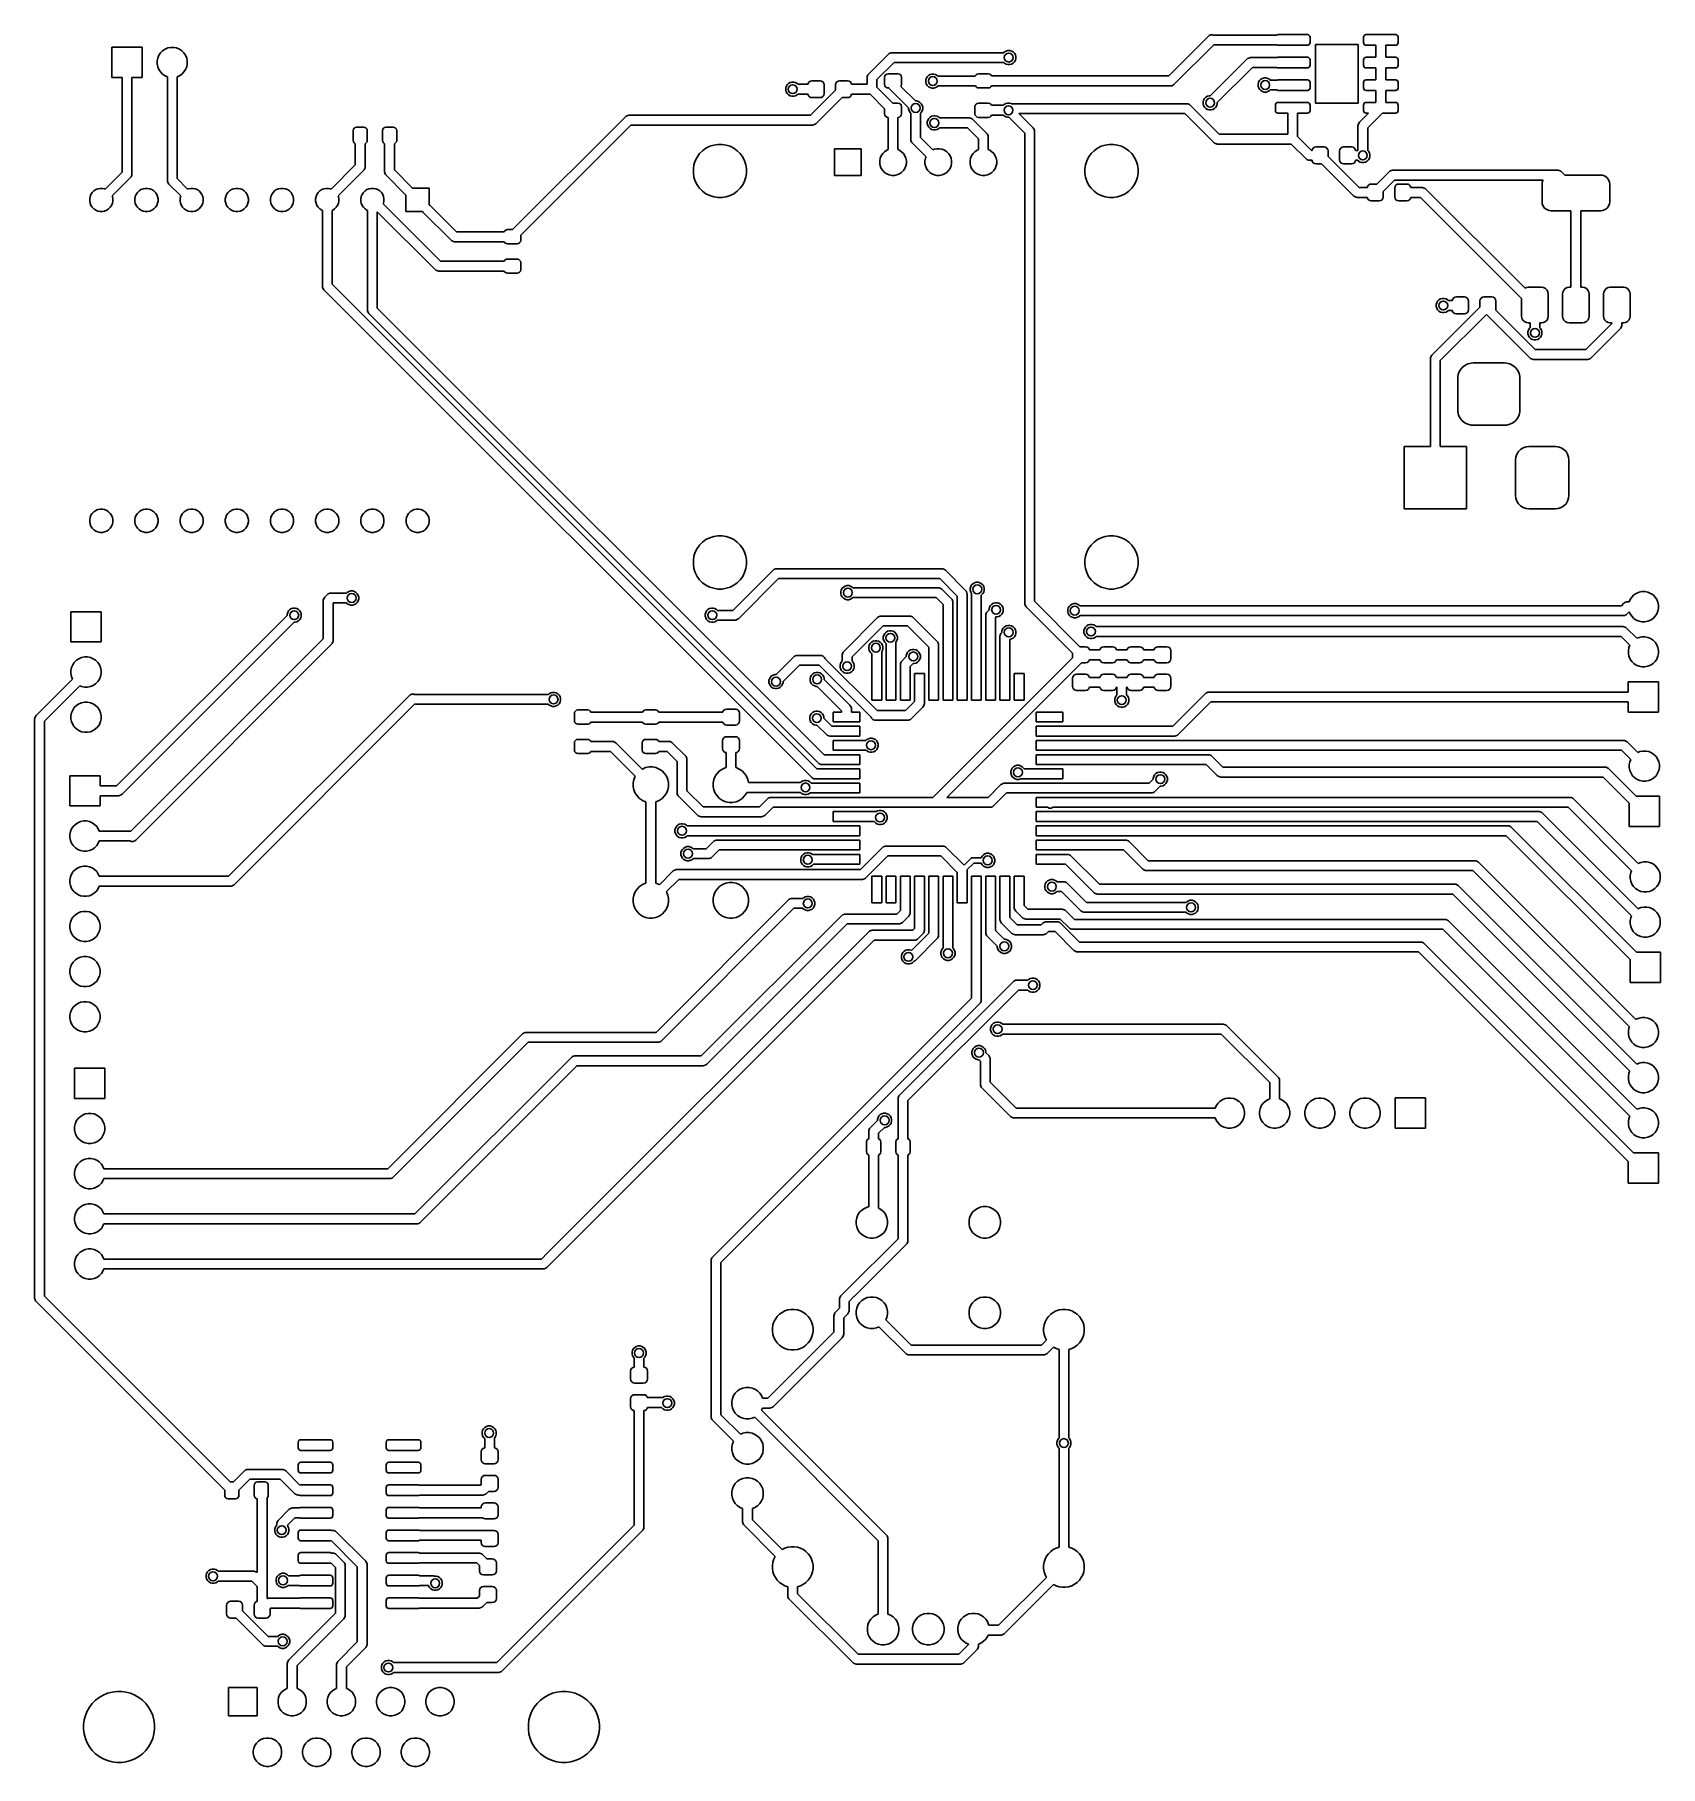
# Model space of a CAD drawing. Extents: x 4.08 to 7.68, y -4.79 to -0.96.
import ezdxf

# ---------------------------------------------------------------- set-up
doc = ezdxf.new("R2010")
doc.units = 0
doc.header["$MEASUREMENT"] = 0
doc.layers.add('BLACK', color=7, linetype='CONTINUOUS')

msp = doc.modelspace()

# ---------------------------------------------------------------- linework, layer by layer
at = {"layer": 'BLACK', "linetype": 'CONTINUOUS'}
for p, q in [((6.8325, -0.9585), (6.8333, -0.958)), ((6.8333, -0.958), (6.8356, -0.9576)), ((6.8356, -0.9576), (6.9006, -0.9576)), ((6.9006, -0.9576), (6.9028, -0.958)), ((6.9028, -0.958), (6.9047, -0.9593)), ((7.0263, -0.9593), (7.0282, -0.958)), ((7.0282, -0.958), (7.0305, -0.9576)), ((7.0305, -0.9576), (7.0954, -0.9576)), ((7.0954, -0.9576), (7.0977, -0.958)), ((7.0977, -0.958), (7.0996, -0.9593)), ((4.2553, -1.0525), (4.2553, -0.9856)), ((4.2553, -0.9856), (4.3223, -0.9856)), ((4.3223, -0.9856), (4.3223, -1.0525)), ((4.3629, -0.9978), (4.3676, -0.9931)), ((4.3676, -0.9931), (4.373, -0.9895)), ((4.373, -0.9895), (4.3791, -0.987)), ((4.3791, -0.987), (4.3855, -0.9857)), ((4.3855, -0.9857), (4.3921, -0.9857)), ((4.3921, -0.9857), (4.3985, -0.987)), ((4.3985, -0.987), (4.4046, -0.9895)), ((4.4046, -0.9895), (4.41, -0.9931)), ((4.41, -0.9931), (4.4147, -0.9978)), ((6.2285, -0.9975), (6.2301, -0.9959)), ((6.2301, -0.9959), (6.2337, -0.9938)), ((6.2337, -0.9938), (6.2377, -0.9927)), ((6.2377, -0.9927), (6.2418, -0.9927)), ((6.2418, -0.9927), (6.2457, -0.9938)), ((6.2457, -0.9938), (6.2493, -0.9959)), ((6.2493, -0.9959), (6.2522, -0.9988)), ((6.5936, -1.049), (6.6815, -0.9612)), ((6.6931, -0.9802), (6.6058, -1.0675)), ((6.6815, -0.9612), (6.6831, -0.9598)), ((6.6831, -0.9598), (6.687, -0.9582)), ((6.687, -0.9582), (6.6913, -0.9582)), ((6.6913, -0.9582), (6.692, -0.9585)), ((6.692, -0.9585), (6.8325, -0.9585)), ((6.8325, -0.9802), (6.6931, -0.9802)), ((6.8333, -0.9807), (6.8325, -0.9802)), ((6.8356, -0.9812), (6.8333, -0.9807)), ((6.9006, -0.9812), (6.8356, -0.9812)), ((6.9028, -0.9807), (6.9006, -0.9812)), ((6.9047, -0.9795), (6.9028, -0.9807)), ((6.9047, -0.9593), (6.906, -0.9612)), ((6.906, -0.9775), (6.9047, -0.9795)), ((6.906, -0.9612), (6.9065, -0.9635)), ((6.9065, -0.9753), (6.906, -0.9775)), ((6.9065, -0.9635), (6.9065, -0.9753)), ((6.9181, -1.1093), (6.9181, -0.9794)), ((6.9181, -0.9794), (7.013, -0.9794)), ((7.013, -0.9794), (7.013, -1.1093)), ((7.0246, -0.9635), (7.025, -0.9612)), ((7.0246, -0.9753), (7.0246, -0.9635)), ((7.025, -0.9775), (7.0246, -0.9753)), ((7.025, -0.9612), (7.0263, -0.9593)), ((7.0263, -0.9795), (7.025, -0.9775)), ((7.0282, -0.9807), (7.0263, -0.9795)), ((7.0305, -0.9812), (7.0282, -0.9807)), ((7.0521, -0.9812), (7.0305, -0.9812)), ((7.0521, -1.0076), (7.0521, -0.9812)), ((7.0954, -0.9812), (7.0738, -0.9812)), ((7.0738, -0.9812), (7.0738, -1.0076)), ((7.0977, -0.9807), (7.0954, -0.9812)), ((7.0996, -0.9795), (7.0977, -0.9807)), ((7.0996, -0.9593), (7.1009, -0.9612)), ((7.1009, -0.9775), (7.0996, -0.9795)), ((7.1009, -0.9612), (7.1014, -0.9635)), ((7.1014, -0.9753), (7.1009, -0.9775)), ((7.1014, -0.9635), (7.1014, -0.9753)), ((4.3555, -1.0157), (4.3568, -1.0093)), ((4.3555, -1.0223), (4.3555, -1.0157)), ((4.3568, -1.0287), (4.3555, -1.0223)), ((4.3568, -1.0093), (4.3593, -1.0032)), ((4.3593, -1.0348), (4.3568, -1.0287)), ((4.3593, -1.0032), (4.3629, -0.9978)), ((4.4147, -0.9978), (4.4183, -1.0032)), ((4.4183, -1.0032), (4.4208, -1.0093)), ((4.4208, -1.0287), (4.4183, -1.0348)), ((4.4208, -1.0093), (4.4221, -1.0157)), ((4.4221, -1.0223), (4.4208, -1.0287)), ((4.4221, -1.0157), (4.4221, -1.0223)), ((5.9296, -1.0449), (5.9738, -1.0007)), ((5.9859, -1.0192), (5.9481, -1.0571)), ((5.9738, -1.0007), (5.9754, -0.9993)), ((5.9754, -0.9993), (5.9794, -0.9977)), ((5.9794, -0.9977), (5.9815, -0.9975)), ((5.9815, -0.9975), (6.2285, -0.9975)), ((6.2285, -1.0192), (5.9859, -1.0192)), ((6.2301, -1.0208), (6.2285, -1.0192)), ((6.2337, -1.0229), (6.2301, -1.0208)), ((6.2377, -1.024), (6.2337, -1.0229)), ((6.2418, -1.024), (6.2377, -1.024)), ((6.2457, -1.0229), (6.2418, -1.024)), ((6.2493, -1.0208), (6.2457, -1.0229)), ((6.2522, -1.0179), (6.2493, -1.0208)), ((6.2522, -0.9988), (6.2543, -1.0023)), ((6.2543, -1.0144), (6.2522, -1.0179)), ((6.2543, -1.0023), (6.2553, -1.0063)), ((6.2553, -1.0104), (6.2543, -1.0144)), ((6.2553, -1.0063), (6.2553, -1.0104)), ((6.6856, -1.0927), (6.7667, -1.0117)), ((6.7788, -1.0302), (6.701, -1.108)), ((6.7667, -1.0117), (6.7683, -1.0104)), ((6.7683, -1.0104), (6.7709, -1.0093)), ((6.7709, -1.0093), (6.7722, -1.0088)), ((6.7722, -1.0088), (6.7743, -1.0085)), ((6.7743, -1.0085), (6.8325, -1.0085)), ((6.8325, -1.0302), (6.7788, -1.0302)), ((6.8325, -1.0085), (6.8333, -1.008)), ((6.8333, -1.0307), (6.8325, -1.0302)), ((6.8333, -1.008), (6.8356, -1.0076)), ((6.8356, -1.0312), (6.8333, -1.0307)), ((6.8356, -1.0076), (6.9006, -1.0076)), ((6.9006, -1.0312), (6.8356, -1.0312)), ((6.9006, -1.0076), (6.9028, -1.008)), ((6.9028, -1.0307), (6.9006, -1.0312)), ((6.9028, -1.008), (6.9047, -1.0093)), ((6.9047, -1.0295), (6.9028, -1.0307)), ((6.9047, -1.0093), (6.906, -1.0112)), ((6.906, -1.0275), (6.9047, -1.0295)), ((6.906, -1.0112), (6.9065, -1.0135)), ((6.9065, -1.0253), (6.906, -1.0275)), ((6.9065, -1.0135), (6.9065, -1.0253)), ((7.0246, -1.0135), (7.025, -1.0112)), ((7.0246, -1.0253), (7.0246, -1.0135)), ((7.025, -1.0275), (7.0246, -1.0253)), ((7.025, -1.0112), (7.0263, -1.0093)), ((7.0263, -1.0295), (7.025, -1.0275)), ((7.0263, -1.0093), (7.0282, -1.008)), ((7.0282, -1.0307), (7.0263, -1.0295)), ((7.0282, -1.008), (7.0305, -1.0076)), ((7.0305, -1.0312), (7.0282, -1.0307)), ((7.0305, -1.0076), (7.0521, -1.0076)), ((7.0521, -1.0312), (7.0305, -1.0312)), ((7.0521, -1.0576), (7.0521, -1.0312)), ((7.0738, -1.0076), (7.0954, -1.0076)), ((7.0954, -1.0312), (7.0738, -1.0312)), ((7.0738, -1.0312), (7.0738, -1.0576)), ((7.0954, -1.0076), (7.0977, -1.008)), ((7.0977, -1.0307), (7.0954, -1.0312)), ((7.0977, -1.008), (7.0996, -1.0093)), ((7.0996, -1.0295), (7.0977, -1.0307)), ((7.0996, -1.0093), (7.1009, -1.0112)), ((7.1009, -1.0275), (7.0996, -1.0295)), ((7.1009, -1.0112), (7.1014, -1.0135)), ((7.1014, -1.0253), (7.1009, -1.0275)), ((7.1014, -1.0135), (7.1014, -1.0253)), ((4.278, -1.0525), (4.2553, -1.0525)), ((4.278, -1.2618), (4.278, -1.0525)), ((4.3223, -1.0525), (4.2996, -1.0525)), ((4.2996, -1.0525), (4.2996, -1.2663)), ((4.3629, -1.0402), (4.3593, -1.0348)), ((4.3676, -1.0449), (4.3629, -1.0402)), ((4.373, -1.0485), (4.3676, -1.0449)), ((4.378, -1.0506), (4.373, -1.0485)), ((4.378, -1.2804), (4.378, -1.0506)), ((4.4046, -1.0485), (4.3996, -1.0506)), ((4.3996, -1.0506), (4.3996, -1.2759)), ((4.41, -1.0449), (4.4046, -1.0485)), ((4.4147, -1.0402), (4.41, -1.0449)), ((4.4183, -1.0348), (4.4147, -1.0402)), ((5.7461, -1.0763), (5.7472, -1.0723)), ((5.7472, -1.0723), (5.7492, -1.0688)), ((5.7492, -1.0688), (5.7521, -1.0659)), ((5.7521, -1.0659), (5.7557, -1.0638)), ((5.7557, -1.0638), (5.7597, -1.0627)), ((5.7597, -1.0627), (5.7638, -1.0627)), ((5.7638, -1.0627), (5.7677, -1.0638)), ((5.7677, -1.0638), (5.7713, -1.0659)), ((5.7713, -1.0659), (5.773, -1.0675)), ((5.773, -1.0675), (5.7957, -1.0675)), ((5.7957, -1.0675), (5.7962, -1.0651)), ((5.7962, -1.0651), (5.7981, -1.0622)), ((5.7981, -1.0622), (5.801, -1.0603)), ((5.801, -1.0603), (5.8043, -1.0596)), ((5.8043, -1.0596), (5.8221, -1.0596)), ((5.8221, -1.0596), (5.8255, -1.0603)), ((5.8255, -1.0603), (5.8283, -1.0622)), ((5.8283, -1.0622), (5.8302, -1.0651)), ((5.8302, -1.0651), (5.8309, -1.0685)), ((5.8309, -1.0685), (5.8309, -1.0882)), ((5.8565, -1.0685), (5.8572, -1.0651)), ((5.8565, -1.0808), (5.8565, -1.0685)), ((5.8572, -1.0651), (5.8591, -1.0622)), ((5.8591, -1.0622), (5.862, -1.0603)), ((5.862, -1.0603), (5.8654, -1.0596)), ((5.8654, -1.0596), (5.8831, -1.0596)), ((5.8831, -1.0596), (5.8865, -1.0603)), ((5.8865, -1.0603), (5.8894, -1.0622)), ((5.8894, -1.0622), (5.8913, -1.0651)), ((5.8913, -1.0651), (5.8917, -1.0675)), ((5.8917, -1.0675), (5.9264, -1.0675)), ((5.9264, -1.0526), (5.9266, -1.0505)), ((5.9264, -1.0675), (5.9264, -1.0526)), ((5.9266, -1.0505), (5.9282, -1.0466)), ((5.9282, -1.0466), (5.9296, -1.0449)), ((5.9481, -1.0571), (5.9481, -1.0739)), ((5.965, -1.052), (5.9656, -1.049)), ((5.965, -1.0677), (5.965, -1.052)), ((5.9656, -1.0708), (5.965, -1.0677)), ((5.9656, -1.049), (5.9673, -1.0464)), ((5.9673, -1.0733), (5.9656, -1.0708)), ((5.9673, -1.0464), (5.9699, -1.0447)), ((5.9699, -1.0447), (5.9729, -1.0441)), ((5.9729, -1.0441), (5.9945, -1.0441)), ((5.9945, -1.0441), (5.9976, -1.0447)), ((5.9976, -1.0447), (6.0001, -1.0464)), ((6.0001, -1.0464), (6.0018, -1.049)), ((6.0018, -1.0708), (6.001, -1.072)), ((6.001, -1.072), (6.0334, -1.1044)), ((6.0018, -1.049), (6.0024, -1.052)), ((6.0024, -1.0677), (6.0018, -1.0708)), ((6.0024, -1.052), (6.0024, -1.0677)), ((6.0561, -1.0583), (6.0572, -1.0543)), ((6.0561, -1.0624), (6.0561, -1.0583)), ((6.0572, -1.0664), (6.0561, -1.0624)), ((6.0572, -1.0543), (6.0592, -1.0508)), ((6.0592, -1.0699), (6.0572, -1.0664)), ((6.0592, -1.0508), (6.0621, -1.0479)), ((6.0621, -1.0728), (6.0592, -1.0699)), ((6.0621, -1.0479), (6.0657, -1.0458)), ((6.0657, -1.0749), (6.0621, -1.0728)), ((6.0657, -1.0458), (6.0697, -1.0447)), ((6.0697, -1.0447), (6.0738, -1.0447)), ((6.0738, -1.0447), (6.0777, -1.0458)), ((6.0777, -1.0458), (6.0813, -1.0479)), ((6.0813, -1.0728), (6.0777, -1.0749)), ((6.0813, -1.0479), (6.083, -1.0495)), ((6.083, -1.0712), (6.0813, -1.0728)), ((6.083, -1.0495), (6.1655, -1.0495)), ((6.1659, -1.0712), (6.083, -1.0712)), ((6.1655, -1.0495), (6.1656, -1.049)), ((6.1656, -1.049), (6.1673, -1.0464)), ((6.1673, -1.0733), (6.1659, -1.0712)), ((6.1673, -1.0464), (6.1699, -1.0447)), ((6.1699, -1.0447), (6.1729, -1.0441)), ((6.1729, -1.0441), (6.1945, -1.0441)), ((6.1945, -1.0441), (6.1976, -1.0447)), ((6.1976, -1.0447), (6.2001, -1.0464)), ((6.2001, -1.0464), (6.2018, -1.049)), ((6.2018, -1.0708), (6.2001, -1.0733)), ((6.2018, -1.049), (6.2018, -1.049)), ((6.2018, -1.049), (6.5936, -1.049)), ((6.5981, -1.0707), (6.2018, -1.0707)), ((6.2018, -1.0707), (6.2018, -1.0708)), ((6.6002, -1.0705), (6.5981, -1.0707)), ((6.6041, -1.0689), (6.6002, -1.0705)), ((6.6058, -1.0675), (6.6041, -1.0689)), ((6.7915, -1.0668), (6.7926, -1.0628)), ((6.7915, -1.0709), (6.7915, -1.0668)), ((6.7926, -1.0749), (6.7915, -1.0709)), ((6.7926, -1.0628), (6.7947, -1.0593)), ((6.7947, -1.0593), (6.7976, -1.0564)), ((6.7976, -1.0564), (6.8011, -1.0543)), ((6.8011, -1.0543), (6.8051, -1.0532)), ((6.8051, -1.0532), (6.8092, -1.0532)), ((6.8092, -1.0532), (6.8132, -1.0543)), ((6.8132, -1.0543), (6.8167, -1.0564)), ((6.8167, -1.0564), (6.8184, -1.058)), ((6.8184, -1.058), (6.8333, -1.058)), ((6.8333, -1.058), (6.8356, -1.0576)), ((6.8333, -1.058), (6.8333, -1.058)), ((6.8356, -1.0576), (6.9006, -1.0576)), ((6.9006, -1.0576), (6.9028, -1.058)), ((6.9028, -1.058), (6.9047, -1.0593)), ((6.9047, -1.0593), (6.906, -1.0612)), ((6.906, -1.0612), (6.9065, -1.0635)), ((6.9065, -1.0635), (6.9065, -1.0753)), ((7.0246, -1.0635), (7.025, -1.0612)), ((7.0246, -1.0753), (7.0246, -1.0635)), ((7.025, -1.0612), (7.0263, -1.0593)), ((7.0263, -1.0593), (7.0282, -1.058)), ((7.0282, -1.058), (7.0305, -1.0576)), ((7.0305, -1.0576), (7.0521, -1.0576)), ((7.0738, -1.0576), (7.0954, -1.0576)), ((7.0954, -1.0576), (7.0977, -1.058)), ((7.0977, -1.058), (7.0996, -1.0593)), ((7.0996, -1.0593), (7.1009, -1.0612)), ((7.1009, -1.0612), (7.1014, -1.0635)), ((7.1014, -1.0635), (7.1014, -1.0753)), ((5.7461, -1.0804), (5.7461, -1.0763)), ((5.7472, -1.0844), (5.7461, -1.0804)), ((5.7492, -1.0879), (5.7472, -1.0844)), ((5.7521, -1.0908), (5.7492, -1.0879)), ((5.7557, -1.0929), (5.7521, -1.0908)), ((5.7597, -1.094), (5.7557, -1.0929)), ((5.7638, -1.094), (5.7597, -1.094)), ((5.7677, -1.0929), (5.7638, -1.094)), ((5.7713, -1.0908), (5.7677, -1.0929)), ((5.773, -1.0892), (5.7713, -1.0908)), ((5.7957, -1.0892), (5.773, -1.0892)), ((5.7962, -1.0916), (5.7957, -1.0892)), ((5.7981, -1.0945), (5.7962, -1.0916)), ((5.801, -1.0964), (5.7981, -1.0945)), ((5.8043, -1.097), (5.801, -1.0964)), ((5.8012, -1.136), (5.8565, -1.0808)), ((5.8221, -1.097), (5.8043, -1.097)), ((5.8708, -1.097), (5.8134, -1.1545)), ((5.8255, -1.0964), (5.8221, -1.097)), ((5.8283, -1.0945), (5.8255, -1.0964)), ((5.8302, -1.0916), (5.8283, -1.0945)), ((5.8309, -1.0882), (5.8302, -1.0916)), ((5.8831, -1.097), (5.8708, -1.097)), ((5.8865, -1.0964), (5.8831, -1.097)), ((5.8894, -1.0945), (5.8865, -1.0964)), ((5.8913, -1.0916), (5.8894, -1.0945)), ((5.8917, -1.0892), (5.8913, -1.0916)), ((5.9328, -1.0892), (5.8917, -1.0892)), ((5.965, -1.1214), (5.9328, -1.0892)), ((5.9481, -1.0739), (5.9833, -1.1091)), ((5.9699, -1.075), (5.9673, -1.0733)), ((5.9729, -1.0756), (5.9699, -1.075)), ((5.9745, -1.0756), (5.9729, -1.0756)), ((5.9747, -1.076), (5.9745, -1.0756)), ((5.9761, -1.0777), (5.9747, -1.076)), ((6.0181, -1.1197), (5.9761, -1.0777)), ((5.9833, -1.1091), (5.9945, -1.1091)), ((5.9945, -1.1091), (5.9976, -1.1097)), ((5.9976, -1.1097), (6.0001, -1.1114)), ((6.0334, -1.1044), (6.0358, -1.1044)), ((6.0358, -1.1044), (6.0397, -1.1055)), ((6.0397, -1.1055), (6.0433, -1.1075)), ((6.0433, -1.1075), (6.0462, -1.1104)), ((6.0462, -1.1104), (6.0483, -1.114)), ((6.0697, -1.076), (6.0657, -1.0749)), ((6.0738, -1.076), (6.0697, -1.076)), ((6.0777, -1.0749), (6.0738, -1.076)), ((6.1699, -1.075), (6.1673, -1.0733)), ((6.1673, -1.1114), (6.1699, -1.1097)), ((6.1729, -1.0756), (6.1699, -1.075)), ((6.1699, -1.1097), (6.1729, -1.1091)), ((6.1945, -1.0756), (6.1729, -1.0756)), ((6.1729, -1.1091), (6.1945, -1.1091)), ((6.1976, -1.075), (6.1945, -1.0756)), ((6.1945, -1.1091), (6.1976, -1.1097)), ((6.2001, -1.0733), (6.1976, -1.075)), ((6.1976, -1.1097), (6.2001, -1.1114)), ((6.2296, -1.1124), (6.2331, -1.1103)), ((6.2331, -1.1103), (6.2371, -1.1092)), ((6.2371, -1.1092), (6.2412, -1.1092)), ((6.2412, -1.1092), (6.2452, -1.1103)), ((6.2452, -1.1103), (6.2454, -1.1104)), ((6.2454, -1.1104), (6.6335, -1.1104)), ((6.6335, -1.1104), (6.6356, -1.1106)), ((6.6356, -1.1106), (6.6395, -1.1122)), ((6.6697, -1.1063), (6.6708, -1.1023)), ((6.6697, -1.1104), (6.6697, -1.1063)), ((6.6708, -1.1144), (6.6697, -1.1104)), ((6.6708, -1.1023), (6.6728, -1.0988)), ((6.6728, -1.0988), (6.6758, -1.0959)), ((6.6758, -1.0959), (6.6793, -1.0938)), ((6.6793, -1.0938), (6.6833, -1.0927)), ((6.6833, -1.0927), (6.6856, -1.0927)), ((6.701, -1.1104), (6.6999, -1.1144)), ((6.701, -1.108), (6.701, -1.1104)), ((6.7947, -1.0784), (6.7926, -1.0749)), ((6.7976, -1.0813), (6.7947, -1.0784)), ((6.8011, -1.0834), (6.7976, -1.0813)), ((6.8051, -1.0845), (6.8011, -1.0834)), ((6.8092, -1.0845), (6.8051, -1.0845)), ((6.8132, -1.0834), (6.8092, -1.0845)), ((6.8167, -1.0813), (6.8132, -1.0834)), ((6.8184, -1.0797), (6.8167, -1.0813)), ((6.8318, -1.0797), (6.8184, -1.0797)), ((6.8297, -1.1135), (6.8302, -1.1112)), ((6.8302, -1.1112), (6.8314, -1.1093)), ((6.8314, -1.1093), (6.8333, -1.108)), ((6.8333, -1.0807), (6.8318, -1.0797)), ((6.8356, -1.0812), (6.8333, -1.0807)), ((6.8333, -1.108), (6.8356, -1.1076)), ((6.9006, -1.0812), (6.8356, -1.0812)), ((6.8356, -1.1076), (6.9006, -1.1076)), ((6.9028, -1.0807), (6.9006, -1.0812)), ((6.9006, -1.1076), (6.9028, -1.108)), ((6.9047, -1.0795), (6.9028, -1.0807)), ((6.9028, -1.108), (6.9047, -1.1093)), ((6.906, -1.0775), (6.9047, -1.0795)), ((6.9047, -1.1093), (6.906, -1.1112)), ((6.9065, -1.0753), (6.906, -1.0775)), ((6.906, -1.1112), (6.9065, -1.1135)), ((7.013, -1.1093), (6.9181, -1.1093)), ((7.025, -1.0775), (7.0246, -1.0753)), ((7.0246, -1.1135), (7.025, -1.1112)), ((7.0263, -1.0795), (7.025, -1.0775)), ((7.025, -1.1112), (7.0263, -1.1093)), ((7.0282, -1.0807), (7.0263, -1.0795)), ((7.0263, -1.1093), (7.0282, -1.108)), ((7.0305, -1.0812), (7.0282, -1.0807)), ((7.0282, -1.108), (7.0305, -1.1076)), ((7.0521, -1.0812), (7.0305, -1.0812)), ((7.0305, -1.1076), (7.0521, -1.1076)), ((7.0521, -1.1076), (7.0521, -1.0812)), ((7.0954, -1.0812), (7.0738, -1.0812)), ((7.0738, -1.0812), (7.0738, -1.1076)), ((7.0738, -1.1076), (7.0954, -1.1076)), ((7.0977, -1.0807), (7.0954, -1.0812)), ((7.0954, -1.1076), (7.0977, -1.108)), ((7.0996, -1.0795), (7.0977, -1.0807)), ((7.0977, -1.108), (7.0996, -1.1093)), ((7.1009, -1.0775), (7.0996, -1.0795)), ((7.0996, -1.1093), (7.1009, -1.1112)), ((7.1014, -1.0753), (7.1009, -1.0775)), ((7.1009, -1.1112), (7.1014, -1.1135)), ((5.1416, -1.3891), (5.3915, -1.1392)), ((5.3915, -1.1392), (5.3931, -1.1378)), ((5.3931, -1.1378), (5.397, -1.1362)), ((5.397, -1.1362), (5.3991, -1.136)), ((5.3991, -1.136), (5.8012, -1.136)), ((5.965, -1.1327), (5.965, -1.1214)), ((5.9656, -1.1357), (5.965, -1.1327)), ((5.9673, -1.1383), (5.9656, -1.1357)), ((5.9699, -1.14), (5.9673, -1.1383)), ((5.9729, -1.1406), (5.9699, -1.14)), ((5.9729, -1.2121), (5.9729, -1.1406)), ((5.9976, -1.14), (5.9945, -1.1406)), ((5.9945, -1.1406), (5.9945, -1.2121)), ((6.0001, -1.1383), (5.9976, -1.14)), ((6.0001, -1.1114), (6.0018, -1.1139)), ((6.0018, -1.1357), (6.0001, -1.1383)), ((6.0018, -1.1139), (6.0024, -1.117)), ((6.0024, -1.1327), (6.0018, -1.1357)), ((6.0024, -1.117), (6.0024, -1.1327)), ((6.0181, -1.1221), (6.0181, -1.1197)), ((6.0192, -1.126), (6.0181, -1.1221)), ((6.0212, -1.1296), (6.0192, -1.126)), ((6.0229, -1.1313), (6.0212, -1.1296)), ((6.0229, -1.1896), (6.0229, -1.1313)), ((6.0462, -1.1296), (6.0445, -1.1313)), ((6.0445, -1.1313), (6.0445, -1.1851)), ((6.0483, -1.126), (6.0462, -1.1296)), ((6.0483, -1.114), (6.0493, -1.1179)), ((6.0493, -1.1221), (6.0483, -1.126)), ((6.0493, -1.1179), (6.0493, -1.1221)), ((6.0595, -1.1508), (6.0606, -1.1468)), ((6.0606, -1.1468), (6.0627, -1.1433)), ((6.0627, -1.1433), (6.0656, -1.1404)), ((6.0656, -1.1404), (6.0691, -1.1383)), ((6.0691, -1.1383), (6.0731, -1.1372)), ((6.0731, -1.1372), (6.0772, -1.1372)), ((6.0772, -1.1372), (6.0812, -1.1383)), ((6.0812, -1.1383), (6.0847, -1.1404)), ((6.0847, -1.1404), (6.0864, -1.142)), ((6.0864, -1.142), (6.136, -1.142)), ((6.136, -1.142), (6.1529, -1.142)), ((6.1529, -1.142), (6.155, -1.1422)), ((6.155, -1.1422), (6.1589, -1.1438)), ((6.1589, -1.1438), (6.1605, -1.1452)), ((6.1605, -1.1452), (6.1914, -1.1761)), ((6.165, -1.117), (6.1656, -1.1139)), ((6.165, -1.1327), (6.165, -1.117)), ((6.1656, -1.1357), (6.165, -1.1327)), ((6.1656, -1.1139), (6.1673, -1.1114)), ((6.1673, -1.1383), (6.1656, -1.1357)), ((6.1699, -1.14), (6.1673, -1.1383)), ((6.1729, -1.1406), (6.1699, -1.14)), ((6.1945, -1.1406), (6.1729, -1.1406)), ((6.1976, -1.14), (6.1945, -1.1406)), ((6.2001, -1.1383), (6.1976, -1.14)), ((6.2001, -1.1114), (6.2018, -1.1139)), ((6.2018, -1.1357), (6.2001, -1.1383)), ((6.2018, -1.1139), (6.2018, -1.114)), ((6.2018, -1.114), (6.2279, -1.114)), ((6.2279, -1.1357), (6.2018, -1.1357)), ((6.2018, -1.1357), (6.2018, -1.1357)), ((6.2279, -1.114), (6.2296, -1.1124)), ((6.2296, -1.1373), (6.2279, -1.1357)), ((6.2331, -1.1394), (6.2296, -1.1373)), ((6.2371, -1.1405), (6.2331, -1.1394)), ((6.2395, -1.1405), (6.2371, -1.1405)), ((6.2749, -1.1759), (6.2395, -1.1405)), ((6.629, -1.1321), (6.2617, -1.1321)), ((6.2617, -1.1321), (6.2934, -1.1638)), ((6.6935, -1.1965), (6.629, -1.1321)), ((6.6395, -1.1122), (6.6412, -1.1136)), ((6.6412, -1.1136), (6.7056, -1.178)), ((6.6728, -1.1179), (6.6708, -1.1144)), ((6.6758, -1.1208), (6.6728, -1.1179)), ((6.6793, -1.1229), (6.6758, -1.1208)), ((6.6833, -1.124), (6.6793, -1.1229)), ((6.6874, -1.124), (6.6833, -1.124)), ((6.6914, -1.1229), (6.6874, -1.124)), ((6.6949, -1.1208), (6.6914, -1.1229)), ((6.6978, -1.1179), (6.6949, -1.1208)), ((6.6999, -1.1144), (6.6978, -1.1179)), ((6.8297, -1.1253), (6.8297, -1.1135)), ((6.8302, -1.1275), (6.8297, -1.1253)), ((6.8314, -1.1295), (6.8302, -1.1275)), ((6.8333, -1.1307), (6.8314, -1.1295)), ((6.8356, -1.1312), (6.8333, -1.1307)), ((6.8573, -1.1312), (6.8356, -1.1312)), ((6.8573, -1.178), (6.8573, -1.1312)), ((6.9006, -1.1312), (6.8789, -1.1312)), ((6.8789, -1.1312), (6.8789, -1.1833)), ((6.9028, -1.1307), (6.9006, -1.1312)), ((6.9047, -1.1295), (6.9028, -1.1307)), ((6.906, -1.1275), (6.9047, -1.1295)), ((6.9065, -1.1253), (6.906, -1.1275)), ((6.9065, -1.1135), (6.9065, -1.1253)), ((7.0155, -1.1516), (7.0358, -1.1312)), ((7.0246, -1.1253), (7.0246, -1.1135)), ((7.025, -1.1275), (7.0246, -1.1253)), ((7.0263, -1.1295), (7.025, -1.1275)), ((7.0282, -1.1307), (7.0263, -1.1295)), ((7.0305, -1.1312), (7.0282, -1.1307)), ((7.0358, -1.1312), (7.0305, -1.1312)), ((7.0665, -1.1312), (7.034, -1.1637)), ((7.0954, -1.1312), (7.0665, -1.1312)), ((7.0977, -1.1307), (7.0954, -1.1312)), ((7.0996, -1.1295), (7.0977, -1.1307)), ((7.1009, -1.1275), (7.0996, -1.1295)), ((7.1014, -1.1253), (7.1009, -1.1275)), ((7.1014, -1.1135), (7.1014, -1.1253)), ((4.7889, -1.17), (4.7895, -1.167)), ((4.7889, -1.1917), (4.7889, -1.17)), ((4.7895, -1.167), (4.7912, -1.1645)), ((4.7912, -1.1645), (4.7938, -1.1627)), ((4.7938, -1.1627), (4.7968, -1.1621)), ((4.7968, -1.1621), (4.8125, -1.1621)), ((4.8125, -1.1621), (4.8156, -1.1627)), ((4.8156, -1.1627), (4.8181, -1.1645)), ((4.8181, -1.1645), (4.8198, -1.167)), ((4.8198, -1.167), (4.8204, -1.17)), ((4.8204, -1.17), (4.8204, -1.1917)), ((4.8539, -1.17), (4.8545, -1.167)), ((4.8539, -1.1917), (4.8539, -1.17)), ((4.8545, -1.167), (4.8562, -1.1645)), ((4.8562, -1.1645), (4.8587, -1.1627)), ((4.8587, -1.1627), (4.8618, -1.1621)), ((4.8618, -1.1621), (4.8775, -1.1621)), ((4.8775, -1.1621), (4.8805, -1.1627)), ((4.8805, -1.1627), (4.8831, -1.1645)), ((4.8831, -1.1645), (4.8848, -1.167)), ((4.8848, -1.167), (4.8854, -1.17)), ((4.8854, -1.17), (4.8854, -1.1917)), ((5.4036, -1.1577), (5.1599, -1.4015)), ((5.8057, -1.1577), (5.4036, -1.1577)), ((5.8078, -1.1575), (5.8057, -1.1577)), ((5.8117, -1.1559), (5.8078, -1.1575)), ((5.8134, -1.1545), (5.8117, -1.1559)), ((6.0445, -1.1851), (6.0719, -1.2125)), ((6.0595, -1.1549), (6.0595, -1.1508)), ((6.0606, -1.1589), (6.0595, -1.1549)), ((6.0627, -1.1624), (6.0606, -1.1589)), ((6.0656, -1.1653), (6.0627, -1.1624)), ((6.0691, -1.1674), (6.0656, -1.1653)), ((6.0731, -1.1685), (6.0691, -1.1674)), ((6.0772, -1.1685), (6.0731, -1.1685)), ((6.0812, -1.1674), (6.0772, -1.1685)), ((6.0847, -1.1653), (6.0812, -1.1674)), ((6.0864, -1.1637), (6.0847, -1.1653)), ((6.136, -1.1637), (6.0864, -1.1637)), ((6.1484, -1.1637), (6.136, -1.1637)), ((6.1729, -1.1882), (6.1484, -1.1637)), ((6.1914, -1.1761), (6.1927, -1.1777)), ((6.1927, -1.1777), (6.1943, -1.1816)), ((6.1943, -1.1816), (6.1945, -1.1837)), ((6.1945, -1.1837), (6.1945, -1.2121)), ((6.2749, -2.2158), (6.2749, -1.1759)), ((6.2934, -1.1638), (6.2947, -1.1654)), ((6.2947, -1.1654), (6.2963, -1.1693)), ((6.2963, -1.1693), (6.2965, -1.1714)), ((6.2965, -1.1714), (6.2965, -2.2114)), ((6.7056, -1.178), (6.8573, -1.178)), ((6.8789, -1.1833), (6.9096, -1.214)), ((7.0123, -1.1592), (7.0125, -1.1571)), ((7.0123, -1.2136), (7.0123, -1.1592)), ((7.0125, -1.1571), (7.0141, -1.1532)), ((7.0141, -1.1532), (7.0155, -1.1516)), ((7.034, -1.1637), (7.034, -1.2136)), ((4.7895, -1.1947), (4.7889, -1.1917)), ((4.7912, -1.1972), (4.7895, -1.1947)), ((4.7938, -1.199), (4.7912, -1.1972)), ((4.7938, -1.2459), (4.7938, -1.199)), ((4.7938, -1.199), (4.7938, -1.199)), ((4.8156, -1.199), (4.8155, -1.199)), ((4.8155, -1.199), (4.8155, -1.2504)), ((4.8181, -1.1972), (4.8156, -1.199)), ((4.8198, -1.1947), (4.8181, -1.1972)), ((4.8204, -1.1917), (4.8198, -1.1947)), ((4.8545, -1.1947), (4.8539, -1.1917)), ((4.8562, -1.1972), (4.8545, -1.1947)), ((4.8587, -1.199), (4.8562, -1.1972)), ((4.8588, -1.199), (4.8587, -1.199)), ((4.8588, -1.2613), (4.8588, -1.199)), ((4.8831, -1.1972), (4.8805, -1.199)), ((4.8805, -1.199), (4.8805, -1.199)), ((4.8805, -1.199), (4.8805, -1.2568)), ((4.8848, -1.1947), (4.8831, -1.1972)), ((4.8854, -1.1917), (4.8848, -1.1947)), ((5.5503, -1.2284), (5.5557, -1.2209)), ((5.5557, -1.2209), (5.5623, -1.2144)), ((5.5623, -1.2144), (5.5698, -1.2089)), ((5.5698, -1.2089), (5.578, -1.2047)), ((5.578, -1.2047), (5.5869, -1.2019)), ((5.5869, -1.2019), (5.596, -1.2004)), ((5.596, -1.2004), (5.6053, -1.2004)), ((5.6053, -1.2004), (5.6144, -1.2019)), ((5.6144, -1.2019), (5.6232, -1.2047)), ((5.6232, -1.2047), (5.6315, -1.2089)), ((5.6315, -1.2089), (5.639, -1.2144)), ((5.639, -1.2144), (5.6456, -1.2209)), ((5.6456, -1.2209), (5.651, -1.2284)), ((5.854, -1.2693), (5.854, -1.2099)), ((5.854, -1.2099), (5.9134, -1.2099)), ((5.9134, -1.2099), (5.9134, -1.2693)), ((5.9553, -1.231), (5.9575, -1.2256)), ((5.9575, -1.2256), (5.9608, -1.2208)), ((5.9608, -1.2208), (5.9649, -1.2166)), ((5.9649, -1.2166), (5.9697, -1.2134)), ((5.9697, -1.2134), (5.9729, -1.2121)), ((5.9945, -1.2121), (5.9977, -1.2134)), ((5.9977, -1.2134), (6.0025, -1.2166)), ((6.0025, -1.2166), (6.0067, -1.2208)), ((6.0067, -1.2208), (6.0099, -1.2256)), ((6.0099, -1.2256), (6.0121, -1.231)), ((6.0231, -1.1917), (6.0229, -1.1896)), ((6.0247, -1.1956), (6.0231, -1.1917)), ((6.0261, -1.1972), (6.0247, -1.1956)), ((6.0566, -1.2278), (6.0261, -1.1972)), ((6.0719, -1.2125), (6.0751, -1.2112)), ((6.0751, -1.2112), (6.0808, -1.21)), ((6.0808, -1.21), (6.0866, -1.21)), ((6.0866, -1.21), (6.0923, -1.2112)), ((6.0923, -1.2112), (6.0977, -1.2134)), ((6.0977, -1.2134), (6.1025, -1.2166)), ((6.1025, -1.2166), (6.1067, -1.2208)), ((6.1067, -1.2208), (6.1099, -1.2256)), ((6.1099, -1.2256), (6.1121, -1.231)), ((6.1553, -1.231), (6.1575, -1.2256)), ((6.1575, -1.2256), (6.1608, -1.2208)), ((6.1608, -1.2208), (6.1649, -1.2166)), ((6.1649, -1.2166), (6.1697, -1.2134)), ((6.1697, -1.2134), (6.1729, -1.2121)), ((6.1729, -1.2121), (6.1729, -1.1882)), ((6.1945, -1.2121), (6.1977, -1.2134)), ((6.1977, -1.2134), (6.2025, -1.2166)), ((6.2025, -1.2166), (6.2067, -1.2208)), ((6.2067, -1.2208), (6.2099, -1.2256)), ((6.2099, -1.2256), (6.2121, -1.231)), ((6.4164, -1.2284), (6.4219, -1.2209)), ((6.4219, -1.2209), (6.4284, -1.2144)), ((6.4284, -1.2144), (6.4359, -1.2089)), ((6.4359, -1.2089), (6.4442, -1.2047)), ((6.4442, -1.2047), (6.453, -1.2019)), ((6.453, -1.2019), (6.4622, -1.2004)), ((6.4622, -1.2004), (6.4714, -1.2004)), ((6.4714, -1.2004), (6.4806, -1.2019)), ((6.4806, -1.2019), (6.4894, -1.2047)), ((6.4894, -1.2047), (6.4976, -1.2089)), ((6.4976, -1.2089), (6.5051, -1.2144)), ((6.5051, -1.2144), (6.5117, -1.2209)), ((6.5117, -1.2209), (6.5171, -1.2284)), ((6.6951, -1.1979), (6.6935, -1.1965)), ((6.699, -1.1995), (6.6951, -1.1979)), ((6.7011, -1.1997), (6.699, -1.1995)), ((6.8647, -1.1997), (6.7011, -1.1997)), ((6.8975, -1.2325), (6.8647, -1.1997)), ((6.9096, -1.214), (6.9109, -1.214)), ((6.9109, -1.214), (6.9114, -1.2116)), ((6.9114, -1.2116), (6.9133, -1.2087)), ((6.9133, -1.2087), (6.9162, -1.2068)), ((6.9162, -1.2068), (6.9196, -1.2061)), ((6.9196, -1.2061), (6.9373, -1.2061)), ((6.9373, -1.2061), (6.9407, -1.2068)), ((6.9407, -1.2068), (6.9436, -1.2087)), ((6.9436, -1.2087), (6.9455, -1.2116)), ((6.9455, -1.2116), (6.9462, -1.215)), ((6.9462, -1.215), (6.9462, -1.2272)), ((6.9718, -1.215), (6.9724, -1.2116)), ((6.9718, -1.2347), (6.9718, -1.215)), ((6.9724, -1.2116), (6.9744, -1.2087)), ((6.9744, -1.2087), (6.9772, -1.2068)), ((6.9772, -1.2068), (6.9806, -1.2061)), ((6.9806, -1.2061), (6.9983, -1.2061)), ((6.9983, -1.2061), (7.0017, -1.2068)), ((7.0017, -1.2068), (7.0046, -1.2087)), ((7.0046, -1.2087), (7.0065, -1.2116)), ((7.0065, -1.2116), (7.007, -1.214)), ((7.007, -1.214), (7.0119, -1.214)), ((7.0119, -1.214), (7.0123, -1.2136)), ((7.034, -1.2136), (7.0356, -1.2152)), ((7.0356, -1.2152), (7.0377, -1.2188)), ((7.0377, -1.2188), (7.0387, -1.2228)), ((7.0387, -1.2228), (7.0387, -1.2269)), ((4.2405, -1.2993), (4.278, -1.2618)), ((4.7405, -1.2993), (4.7938, -1.2459)), ((4.8123, -1.258), (4.7558, -1.3146)), ((4.8137, -1.2564), (4.8123, -1.258)), ((4.8148, -1.2536), (4.8137, -1.2564)), ((4.8153, -1.2525), (4.8148, -1.2536)), ((4.8155, -1.2504), (4.8153, -1.2525)), ((4.859, -1.2634), (4.8588, -1.2613)), ((4.8606, -1.2673), (4.859, -1.2634)), ((4.8805, -1.2568), (4.9199, -1.2962)), ((5.5418, -1.2546), (5.5432, -1.2455)), ((5.5418, -1.2639), (5.5418, -1.2546)), ((5.5432, -1.2731), (5.5418, -1.2639)), ((5.5432, -1.2455), (5.5461, -1.2367)), ((5.5461, -1.2367), (5.5503, -1.2284)), ((5.651, -1.2284), (5.6552, -1.2367)), ((5.6552, -1.2367), (5.6581, -1.2455)), ((5.6581, -1.2455), (5.6595, -1.2546)), ((5.6595, -1.2639), (5.6581, -1.2731)), ((5.6595, -1.2546), (5.6595, -1.2639)), ((5.9542, -1.2367), (5.9553, -1.231)), ((5.9542, -1.2425), (5.9542, -1.2367)), ((5.9553, -1.2482), (5.9542, -1.2425)), ((5.9575, -1.2536), (5.9553, -1.2482)), ((5.9608, -1.2584), (5.9575, -1.2536)), ((5.9649, -1.2625), (5.9608, -1.2584)), ((5.9697, -1.2658), (5.9649, -1.2625)), ((6.0025, -1.2625), (5.9977, -1.2658)), ((6.0067, -1.2584), (6.0025, -1.2625)), ((6.0099, -1.2536), (6.0067, -1.2584)), ((6.0121, -1.2482), (6.0099, -1.2536)), ((6.0121, -1.231), (6.0133, -1.2367)), ((6.0133, -1.2425), (6.0121, -1.2482)), ((6.0133, -1.2367), (6.0133, -1.2425)), ((6.0542, -1.2367), (6.0553, -1.231)), ((6.0542, -1.2425), (6.0542, -1.2367)), ((6.0553, -1.2482), (6.0542, -1.2425)), ((6.0553, -1.231), (6.0566, -1.2278)), ((6.0575, -1.2536), (6.0553, -1.2482)), ((6.0608, -1.2584), (6.0575, -1.2536)), ((6.0649, -1.2625), (6.0608, -1.2584)), ((6.0697, -1.2658), (6.0649, -1.2625)), ((6.1025, -1.2625), (6.0977, -1.2658)), ((6.1067, -1.2584), (6.1025, -1.2625)), ((6.1099, -1.2536), (6.1067, -1.2584)), ((6.1121, -1.2482), (6.1099, -1.2536)), ((6.1121, -1.231), (6.1133, -1.2367)), ((6.1133, -1.2425), (6.1121, -1.2482)), ((6.1133, -1.2367), (6.1133, -1.2425)), ((6.1542, -1.2367), (6.1553, -1.231)), ((6.1542, -1.2425), (6.1542, -1.2367)), ((6.1553, -1.2482), (6.1542, -1.2425)), ((6.1575, -1.2536), (6.1553, -1.2482)), ((6.1608, -1.2584), (6.1575, -1.2536)), ((6.1649, -1.2625), (6.1608, -1.2584)), ((6.1697, -1.2658), (6.1649, -1.2625)), ((6.2025, -1.2625), (6.1977, -1.2658)), ((6.2067, -1.2584), (6.2025, -1.2625)), ((6.2099, -1.2536), (6.2067, -1.2584)), ((6.2121, -1.2482), (6.2099, -1.2536)), ((6.2121, -1.231), (6.2133, -1.2367)), ((6.2133, -1.2425), (6.2121, -1.2482)), ((6.2133, -1.2367), (6.2133, -1.2425)), ((6.4079, -1.2546), (6.4094, -1.2455)), ((6.4079, -1.2639), (6.4079, -1.2546)), ((6.4094, -1.2731), (6.4079, -1.2639)), ((6.4094, -1.2455), (6.4122, -1.2367)), ((6.4122, -1.2367), (6.4164, -1.2284)), ((6.5171, -1.2284), (6.5213, -1.2367)), ((6.5213, -1.2367), (6.5242, -1.2455)), ((6.5242, -1.2455), (6.5257, -1.2546)), ((6.5257, -1.2639), (6.5242, -1.2731)), ((6.5257, -1.2546), (6.5257, -1.2639)), ((6.8991, -1.2338), (6.8975, -1.2325)), ((6.903, -1.2354), (6.8991, -1.2338)), ((6.9051, -1.2357), (6.903, -1.2354)), ((6.9109, -1.2357), (6.9051, -1.2357)), ((6.9114, -1.2381), (6.9109, -1.2357)), ((6.9133, -1.2409), (6.9114, -1.2381)), ((6.9162, -1.2429), (6.9133, -1.2409)), ((6.9196, -1.2435), (6.9162, -1.2429)), ((6.9318, -1.2435), (6.9196, -1.2435)), ((7.0028, -1.3145), (6.9318, -1.2435)), ((6.9462, -1.2272), (7.0149, -1.296)), ((6.9724, -1.2381), (6.9718, -1.2347)), ((6.9744, -1.2409), (6.9724, -1.2381)), ((6.9772, -1.2429), (6.9744, -1.2409)), ((6.9806, -1.2435), (6.9772, -1.2429)), ((6.9983, -1.2435), (6.9806, -1.2435)), ((7.0017, -1.2429), (6.9983, -1.2435)), ((7.0046, -1.2409), (7.0017, -1.2429)), ((7.0065, -1.2381), (7.0046, -1.2409)), ((7.007, -1.2357), (7.0065, -1.2381)), ((7.0119, -1.2357), (7.007, -1.2357)), ((7.0135, -1.2373), (7.0119, -1.2357)), ((7.0171, -1.2394), (7.0135, -1.2373)), ((7.0211, -1.2404), (7.0171, -1.2394)), ((7.0252, -1.2404), (7.0211, -1.2404)), ((7.0292, -1.2394), (7.0252, -1.2404)), ((7.0327, -1.2373), (7.0292, -1.2394)), ((7.0356, -1.2344), (7.0327, -1.2373)), ((7.0377, -1.2309), (7.0356, -1.2344)), ((7.0387, -1.2269), (7.0377, -1.2309)), ((7.054, -1.2881), (7.0813, -1.2608)), ((7.0813, -1.2608), (7.0829, -1.2595)), ((7.0829, -1.2595), (7.0855, -1.2584)), ((7.0855, -1.2584), (7.0868, -1.2579)), ((7.0868, -1.2579), (7.089, -1.2576)), ((7.089, -1.2576), (7.4551, -1.2576)), ((7.4551, -1.2576), (7.4572, -1.2579)), ((7.4572, -1.2579), (7.4611, -1.2595)), ((7.4611, -1.2595), (7.4628, -1.2608)), ((7.4628, -1.2608), (7.4704, -1.2685)), ((4.2154, -1.3034), (4.2196, -1.3006)), ((4.2196, -1.3006), (4.2242, -1.2987)), ((4.2242, -1.2987), (4.2292, -1.2977)), ((4.2292, -1.2977), (4.2342, -1.2977)), ((4.2342, -1.2977), (4.2392, -1.2987)), ((4.2392, -1.2987), (4.2405, -1.2993)), ((4.2964, -1.2739), (4.2558, -1.3146)), ((4.2978, -1.2723), (4.2964, -1.2739)), ((4.2994, -1.2684), (4.2978, -1.2723)), ((4.2996, -1.2663), (4.2994, -1.2684)), ((4.3154, -1.3034), (4.3196, -1.3006)), ((4.3196, -1.3006), (4.3242, -1.2987)), ((4.3242, -1.2987), (4.3292, -1.2977)), ((4.3292, -1.2977), (4.3342, -1.2977)), ((4.3342, -1.2977), (4.3392, -1.2987)), ((4.3392, -1.2987), (4.3439, -1.3006)), ((4.3439, -1.3006), (4.3481, -1.3034)), ((4.3782, -1.2825), (4.378, -1.2804)), ((4.3798, -1.2864), (4.3782, -1.2825)), ((4.3811, -1.2881), (4.3798, -1.2864)), ((4.4076, -1.3146), (4.3811, -1.2881)), ((4.3996, -1.2759), (4.4229, -1.2993)), ((4.4229, -1.2993), (4.4242, -1.2987)), ((4.4242, -1.2987), (4.4292, -1.2977)), ((4.4292, -1.2977), (4.4342, -1.2977)), ((4.4342, -1.2977), (4.4392, -1.2987)), ((4.4392, -1.2987), (4.4439, -1.3006)), ((4.4439, -1.3006), (4.4481, -1.3034)), ((4.5154, -1.3034), (4.5196, -1.3006)), ((4.5196, -1.3006), (4.5242, -1.2987)), ((4.5242, -1.2987), (4.5292, -1.2977)), ((4.5292, -1.2977), (4.5342, -1.2977)), ((4.5342, -1.2977), (4.5392, -1.2987)), ((4.5392, -1.2987), (4.5439, -1.3006)), ((4.5439, -1.3006), (4.5481, -1.3034)), ((4.6154, -1.3034), (4.6196, -1.3006)), ((4.6196, -1.3006), (4.6242, -1.2987)), ((4.6242, -1.2987), (4.6292, -1.2977)), ((4.6292, -1.2977), (4.6342, -1.2977)), ((4.6342, -1.2977), (4.6392, -1.2987)), ((4.6392, -1.2987), (4.6439, -1.3006)), ((4.6439, -1.3006), (4.6481, -1.3034)), ((4.7154, -1.3034), (4.7196, -1.3006)), ((4.7196, -1.3006), (4.7242, -1.2987)), ((4.7242, -1.2987), (4.7292, -1.2977)), ((4.7292, -1.2977), (4.7342, -1.2977)), ((4.7342, -1.2977), (4.7392, -1.2987)), ((4.7392, -1.2987), (4.7405, -1.2993)), ((4.8154, -1.3034), (4.8196, -1.3006)), ((4.8196, -1.3006), (4.8242, -1.2987)), ((4.8242, -1.2987), (4.8292, -1.2977)), ((4.8292, -1.2977), (4.8342, -1.2977)), ((4.8342, -1.2977), (4.8392, -1.2987)), ((4.8392, -1.2987), (4.8439, -1.3006)), ((4.8439, -1.3006), (4.8481, -1.3034)), ((4.862, -1.2689), (4.8606, -1.2673)), ((4.9045, -1.3115), (4.862, -1.2689)), ((4.9199, -1.2962), (4.921, -1.2976)), ((4.921, -1.2976), (4.9575, -1.2976)), ((4.9575, -1.2976), (4.9575, -1.334)), ((5.5461, -1.2819), (5.5432, -1.2731)), ((5.5503, -1.2901), (5.5461, -1.2819)), ((5.5557, -1.2976), (5.5503, -1.2901)), ((5.5623, -1.3042), (5.5557, -1.2976)), ((5.6456, -1.2976), (5.639, -1.3042)), ((5.651, -1.2901), (5.6456, -1.2976)), ((5.6552, -1.2819), (5.651, -1.2901)), ((5.6581, -1.2731), (5.6552, -1.2819)), ((5.9134, -1.2693), (5.854, -1.2693)), ((5.9751, -1.268), (5.9697, -1.2658)), ((5.9808, -1.2691), (5.9751, -1.268)), ((5.9866, -1.2691), (5.9808, -1.2691)), ((5.9923, -1.268), (5.9866, -1.2691)), ((5.9977, -1.2658), (5.9923, -1.268)), ((6.0751, -1.268), (6.0697, -1.2658)), ((6.0808, -1.2691), (6.0751, -1.268)), ((6.0866, -1.2691), (6.0808, -1.2691)), ((6.0923, -1.268), (6.0866, -1.2691)), ((6.0977, -1.2658), (6.0923, -1.268)), ((6.1751, -1.268), (6.1697, -1.2658)), ((6.1808, -1.2691), (6.1751, -1.268)), ((6.1866, -1.2691), (6.1808, -1.2691)), ((6.1923, -1.268), (6.1866, -1.2691)), ((6.1977, -1.2658), (6.1923, -1.268)), ((6.4122, -1.2819), (6.4094, -1.2731)), ((6.4164, -1.2901), (6.4122, -1.2819)), ((6.4219, -1.2976), (6.4164, -1.2901)), ((6.4284, -1.3042), (6.4219, -1.2976)), ((6.5117, -1.2976), (6.5051, -1.3042)), ((6.5171, -1.2901), (6.5117, -1.2976)), ((6.5213, -1.2819), (6.5171, -1.2901)), ((6.5242, -1.2731), (6.5213, -1.2819)), ((7.0149, -1.296), (7.0331, -1.296)), ((7.0331, -1.296), (7.0335, -1.2936)), ((7.0335, -1.2936), (7.0355, -1.2907)), ((7.0355, -1.2907), (7.0383, -1.2888)), ((7.0383, -1.2888), (7.0417, -1.2881)), ((7.0417, -1.2881), (7.054, -1.2881)), ((7.0934, -1.2793), (7.0683, -1.3044)), ((7.4219, -1.2793), (7.0934, -1.2793)), ((7.0939, -1.297), (7.0946, -1.2936)), ((7.0939, -1.3167), (7.0939, -1.297)), ((7.0946, -1.2936), (7.0965, -1.2907)), ((7.0965, -1.2907), (7.0994, -1.2888)), ((7.0994, -1.2888), (7.1028, -1.2881)), ((7.1028, -1.2881), (7.1205, -1.2881)), ((7.1205, -1.2881), (7.1239, -1.2888)), ((7.1239, -1.2888), (7.1267, -1.2907)), ((7.1267, -1.2907), (7.1287, -1.2936)), ((7.1287, -1.2936), (7.1291, -1.296)), ((7.1291, -1.296), (7.1549, -1.296)), ((7.1549, -1.296), (7.157, -1.2962)), ((7.157, -1.2962), (7.1609, -1.2978)), ((7.1609, -1.2978), (7.1626, -1.2992)), ((7.1626, -1.2992), (7.382, -1.5186)), ((7.4197, -1.2882), (7.4201, -1.284)), ((7.4197, -1.3275), (7.4197, -1.2882)), ((7.4201, -1.284), (7.4219, -1.2793)), ((7.4704, -1.2685), (7.5496, -1.2685)), ((7.5496, -1.2685), (7.5538, -1.2689)), ((7.5538, -1.2689), (7.559, -1.2709)), ((7.559, -1.2709), (7.5635, -1.2742)), ((7.5635, -1.2742), (7.5669, -1.2787)), ((7.5669, -1.2787), (7.5688, -1.284)), ((7.5688, -1.284), (7.5693, -1.2882)), ((7.5693, -1.2882), (7.5693, -1.3275)), ((4.2061, -1.3208), (4.2071, -1.3159)), ((4.2061, -1.3259), (4.2061, -1.3208)), ((4.2071, -1.3308), (4.2061, -1.3259)), ((4.2071, -1.3159), (4.209, -1.3112)), ((4.209, -1.3355), (4.2071, -1.3308)), ((4.209, -1.3112), (4.2118, -1.307)), ((4.2118, -1.3397), (4.209, -1.3355)), ((4.2118, -1.307), (4.2154, -1.3034)), ((4.2154, -1.3432), (4.2118, -1.3397)), ((4.2516, -1.3397), (4.2481, -1.3432)), ((4.2544, -1.3355), (4.2516, -1.3397)), ((4.2564, -1.3308), (4.2544, -1.3355)), ((4.2558, -1.3146), (4.2564, -1.3159)), ((4.2564, -1.3159), (4.2573, -1.3208)), ((4.2573, -1.3259), (4.2564, -1.3308)), ((4.2573, -1.3208), (4.2573, -1.3259)), ((4.3061, -1.3208), (4.3071, -1.3159)), ((4.3061, -1.3259), (4.3061, -1.3208)), ((4.3071, -1.3308), (4.3061, -1.3259)), ((4.3071, -1.3159), (4.309, -1.3112)), ((4.309, -1.3355), (4.3071, -1.3308)), ((4.309, -1.3112), (4.3118, -1.307)), ((4.3118, -1.3397), (4.309, -1.3355)), ((4.3118, -1.307), (4.3154, -1.3034)), ((4.3154, -1.3432), (4.3118, -1.3397)), ((4.3481, -1.3034), (4.3516, -1.307)), ((4.3516, -1.3397), (4.3481, -1.3432)), ((4.3516, -1.307), (4.3544, -1.3112)), ((4.3544, -1.3355), (4.3516, -1.3397)), ((4.3544, -1.3112), (4.3564, -1.3159)), ((4.3564, -1.3308), (4.3544, -1.3355)), ((4.3564, -1.3159), (4.3573, -1.3208)), ((4.3573, -1.3259), (4.3564, -1.3308)), ((4.3573, -1.3208), (4.3573, -1.3259)), ((4.4061, -1.3208), (4.4071, -1.3159)), ((4.4061, -1.3259), (4.4061, -1.3208)), ((4.4071, -1.3308), (4.4061, -1.3259)), ((4.4071, -1.3159), (4.4076, -1.3146)), ((4.409, -1.3355), (4.4071, -1.3308)), ((4.4118, -1.3397), (4.409, -1.3355)), ((4.4154, -1.3432), (4.4118, -1.3397)), ((4.4481, -1.3034), (4.4516, -1.307)), ((4.4516, -1.3397), (4.4481, -1.3432)), ((4.4516, -1.307), (4.4544, -1.3112)), ((4.4544, -1.3355), (4.4516, -1.3397)), ((4.4544, -1.3112), (4.4564, -1.3159)), ((4.4564, -1.3308), (4.4544, -1.3355)), ((4.4564, -1.3159), (4.4573, -1.3208)), ((4.4573, -1.3259), (4.4564, -1.3308)), ((4.4573, -1.3208), (4.4573, -1.3259)), ((4.5061, -1.3208), (4.5071, -1.3159)), ((4.5061, -1.3259), (4.5061, -1.3208)), ((4.5071, -1.3308), (4.5061, -1.3259)), ((4.5071, -1.3159), (4.509, -1.3112)), ((4.509, -1.3355), (4.5071, -1.3308)), ((4.509, -1.3112), (4.5118, -1.307)), ((4.5118, -1.3397), (4.509, -1.3355)), ((4.5118, -1.307), (4.5154, -1.3034)), ((4.5154, -1.3432), (4.5118, -1.3397)), ((4.5481, -1.3034), (4.5516, -1.307)), ((4.5516, -1.3397), (4.5481, -1.3432)), ((4.5516, -1.307), (4.5544, -1.3112)), ((4.5544, -1.3355), (4.5516, -1.3397)), ((4.5544, -1.3112), (4.5564, -1.3159)), ((4.5564, -1.3308), (4.5544, -1.3355)), ((4.5564, -1.3159), (4.5573, -1.3208)), ((4.5573, -1.3259), (4.5564, -1.3308)), ((4.5573, -1.3208), (4.5573, -1.3259)), ((4.6061, -1.3208), (4.6071, -1.3159)), ((4.6061, -1.3259), (4.6061, -1.3208)), ((4.6071, -1.3308), (4.6061, -1.3259)), ((4.6071, -1.3159), (4.609, -1.3112)), ((4.609, -1.3355), (4.6071, -1.3308)), ((4.609, -1.3112), (4.6118, -1.307)), ((4.6118, -1.3397), (4.609, -1.3355)), ((4.6118, -1.307), (4.6154, -1.3034)), ((4.6154, -1.3432), (4.6118, -1.3397)), ((4.6481, -1.3034), (4.6516, -1.307)), ((4.6516, -1.3397), (4.6481, -1.3432)), ((4.6516, -1.307), (4.6544, -1.3112)), ((4.6544, -1.3355), (4.6516, -1.3397)), ((4.6544, -1.3112), (4.6564, -1.3159)), ((4.6564, -1.3308), (4.6544, -1.3355)), ((4.6564, -1.3159), (4.6573, -1.3208)), ((4.6573, -1.3259), (4.6564, -1.3308)), ((4.6573, -1.3208), (4.6573, -1.3259)), ((4.7061, -1.3208), (4.7071, -1.3159)), ((4.7061, -1.3259), (4.7061, -1.3208)), ((4.7071, -1.3308), (4.7061, -1.3259)), ((4.7071, -1.3159), (4.709, -1.3112)), ((4.709, -1.3355), (4.7071, -1.3308)), ((4.709, -1.3112), (4.7118, -1.307)), ((4.7118, -1.3397), (4.709, -1.3355)), ((4.7118, -1.307), (4.7154, -1.3034)), ((4.7154, -1.3432), (4.7118, -1.3397)), ((4.7516, -1.3397), (4.7481, -1.3432)), ((4.7544, -1.3355), (4.7516, -1.3397)), ((4.7564, -1.3308), (4.7544, -1.3355)), ((4.7558, -1.3146), (4.7564, -1.3159)), ((4.7564, -1.3159), (4.7573, -1.3208)), ((4.7573, -1.3259), (4.7564, -1.3308)), ((4.7573, -1.3208), (4.7573, -1.3259)), ((4.8061, -1.3208), (4.8071, -1.3159)), ((4.8061, -1.3259), (4.8061, -1.3208)), ((4.8071, -1.3308), (4.8061, -1.3259)), ((4.8071, -1.3159), (4.809, -1.3112)), ((4.809, -1.3355), (4.8071, -1.3308)), ((4.809, -1.3112), (4.8118, -1.307)), ((4.8118, -1.3397), (4.809, -1.3355)), ((4.8118, -1.307), (4.8154, -1.3034)), ((4.8154, -1.3432), (4.8118, -1.3397)), ((4.8481, -1.3034), (4.8516, -1.307)), ((4.8516, -1.307), (4.8544, -1.3112)), ((4.8544, -1.3112), (4.8564, -1.3159)), ((4.8564, -1.3308), (4.8558, -1.3321)), ((4.8558, -1.3321), (4.9827, -1.459)), ((4.8564, -1.3159), (4.8573, -1.3208)), ((4.8573, -1.3259), (4.8564, -1.3308)), ((4.8573, -1.3208), (4.8573, -1.3259)), ((4.906, -1.3127), (4.9045, -1.3115)), ((4.906, -1.3491), (4.906, -1.3127)), ((4.9575, -1.334), (4.9589, -1.3352)), ((4.9589, -1.3352), (5.0177, -1.394)), ((5.5698, -1.3096), (5.5623, -1.3042)), ((5.578, -1.3138), (5.5698, -1.3096)), ((5.5869, -1.3167), (5.578, -1.3138)), ((5.596, -1.3181), (5.5869, -1.3167)), ((5.6053, -1.3181), (5.596, -1.3181)), ((5.6144, -1.3167), (5.6053, -1.3181)), ((5.6232, -1.3138), (5.6144, -1.3167)), ((5.6315, -1.3096), (5.6232, -1.3138)), ((5.639, -1.3042), (5.6315, -1.3096)), ((6.4359, -1.3096), (6.4284, -1.3042)), ((6.4442, -1.3138), (6.4359, -1.3096)), ((6.453, -1.3167), (6.4442, -1.3138)), ((6.4622, -1.3181), (6.453, -1.3167)), ((6.4714, -1.3181), (6.4622, -1.3181)), ((6.4806, -1.3167), (6.4714, -1.3181)), ((6.4894, -1.3138), (6.4806, -1.3167)), ((6.4976, -1.3096), (6.4894, -1.3138)), ((6.5051, -1.3042), (6.4976, -1.3096)), ((7.0044, -1.3158), (7.0028, -1.3145)), ((7.0069, -1.3168), (7.0044, -1.3158)), ((7.0084, -1.3175), (7.0069, -1.3168)), ((7.0105, -1.3177), (7.0084, -1.3175)), ((7.0331, -1.3177), (7.0105, -1.3177)), ((7.0335, -1.3201), (7.0331, -1.3177)), ((7.0355, -1.3229), (7.0335, -1.3201)), ((7.0383, -1.3249), (7.0355, -1.3229)), ((7.0417, -1.3255), (7.0383, -1.3249)), ((7.0594, -1.3255), (7.0417, -1.3255)), ((7.0628, -1.3249), (7.0594, -1.3255)), ((7.0657, -1.3229), (7.0628, -1.3249)), ((7.0676, -1.3201), (7.0657, -1.3229)), ((7.0683, -1.3167), (7.0676, -1.3201)), ((7.0683, -1.3044), (7.0683, -1.3167)), ((7.0946, -1.3201), (7.0939, -1.3167)), ((7.0965, -1.3229), (7.0946, -1.3201)), ((7.0994, -1.3249), (7.0965, -1.3229)), ((7.1028, -1.3255), (7.0994, -1.3249)), ((7.1205, -1.3255), (7.1028, -1.3255)), ((7.1239, -1.3249), (7.1205, -1.3255)), ((7.1267, -1.3229), (7.1239, -1.3249)), ((7.1287, -1.3201), (7.1267, -1.3229)), ((7.1291, -1.3177), (7.1287, -1.3201)), ((7.1504, -1.3177), (7.1291, -1.3177)), ((7.3744, -1.5417), (7.1504, -1.3177)), ((7.4201, -1.3317), (7.4197, -1.3275)), ((7.4221, -1.337), (7.4201, -1.3317)), ((7.4254, -1.3414), (7.4221, -1.337)), ((7.5669, -1.337), (7.5635, -1.3414)), ((7.5688, -1.3317), (7.5669, -1.337)), ((7.5693, -1.3275), (7.5688, -1.3317)), ((4.2196, -1.3461), (4.2154, -1.3432)), ((4.2242, -1.348), (4.2196, -1.3461)), ((4.2292, -1.349), (4.2242, -1.348)), ((4.2342, -1.349), (4.2292, -1.349)), ((4.2392, -1.348), (4.2342, -1.349)), ((4.2439, -1.3461), (4.2392, -1.348)), ((4.2481, -1.3432), (4.2439, -1.3461)), ((4.3196, -1.3461), (4.3154, -1.3432)), ((4.3242, -1.348), (4.3196, -1.3461)), ((4.3292, -1.349), (4.3242, -1.348)), ((4.3342, -1.349), (4.3292, -1.349)), ((4.3392, -1.348), (4.3342, -1.349)), ((4.3439, -1.3461), (4.3392, -1.348)), ((4.3481, -1.3432), (4.3439, -1.3461)), ((4.4196, -1.3461), (4.4154, -1.3432)), ((4.4242, -1.348), (4.4196, -1.3461)), ((4.4292, -1.349), (4.4242, -1.348)), ((4.4342, -1.349), (4.4292, -1.349)), ((4.4392, -1.348), (4.4342, -1.349)), ((4.4439, -1.3461), (4.4392, -1.348)), ((4.4481, -1.3432), (4.4439, -1.3461)), ((4.5196, -1.3461), (4.5154, -1.3432)), ((4.5242, -1.348), (4.5196, -1.3461)), ((4.5292, -1.349), (4.5242, -1.348)), ((4.5342, -1.349), (4.5292, -1.349)), ((4.5392, -1.348), (4.5342, -1.349)), ((4.5439, -1.3461), (4.5392, -1.348)), ((4.5481, -1.3432), (4.5439, -1.3461)), ((4.6196, -1.3461), (4.6154, -1.3432)), ((4.6242, -1.348), (4.6196, -1.3461)), ((4.6292, -1.349), (4.6242, -1.348)), ((4.6342, -1.349), (4.6292, -1.349)), ((4.6392, -1.348), (4.6342, -1.349)), ((4.6439, -1.3461), (4.6392, -1.348)), ((4.6481, -1.3432), (4.6439, -1.3461)), ((4.7196, -1.3461), (4.7154, -1.3432)), ((4.7209, -1.3466), (4.7196, -1.3461)), ((4.7209, -1.5144), (4.7209, -1.3466)), ((4.7439, -1.3461), (4.7425, -1.3466)), ((4.7425, -1.3466), (4.7425, -1.5099)), ((4.7481, -1.3432), (4.7439, -1.3461)), ((4.8196, -1.3461), (4.8154, -1.3432)), ((4.8209, -1.3466), (4.8196, -1.3461)), ((4.8209, -1.5671), (4.8209, -1.3466)), ((4.9705, -1.4775), (4.8425, -1.3495)), ((4.8425, -1.3495), (4.8425, -1.5626)), ((4.9424, -1.3491), (4.906, -1.3491)), ((4.9436, -1.3505), (4.9424, -1.3491)), ((5.0056, -1.4125), (4.9436, -1.3505)), ((7.4299, -1.3448), (7.4254, -1.3414)), ((7.4352, -1.3468), (7.4299, -1.3448)), ((7.4394, -1.3472), (7.4352, -1.3468)), ((7.4837, -1.3472), (7.4394, -1.3472)), ((7.4837, -1.5165), (7.4837, -1.3472)), ((7.5496, -1.3472), (7.5053, -1.3472)), ((7.5053, -1.3472), (7.5053, -1.5165)), ((7.5538, -1.3468), (7.5496, -1.3472)), ((7.559, -1.3448), (7.5538, -1.3468)), ((7.5635, -1.3414), (7.559, -1.3448)), ((5.0072, -1.4139), (5.0056, -1.4125)), ((5.0111, -1.4155), (5.0072, -1.4139)), ((5.0132, -1.4157), (5.0111, -1.4155)), ((5.123, -1.4157), (5.0132, -1.4157)), ((5.0177, -1.394), (5.123, -1.394)), ((5.123, -1.394), (5.1248, -1.3914)), ((5.123, -1.394), (5.123, -1.394)), ((5.1248, -1.4183), (5.123, -1.4157)), ((5.123, -1.4157), (5.123, -1.4157)), ((5.1248, -1.3914), (5.1273, -1.3897)), ((5.1273, -1.3897), (5.1303, -1.3891)), ((5.1303, -1.3891), (5.1416, -1.3891)), ((5.1593, -1.4157), (5.1575, -1.4183)), ((5.1599, -1.4127), (5.1593, -1.4157)), ((5.1599, -1.4015), (5.1599, -1.4127)), ((5.1273, -1.42), (5.1248, -1.4183)), ((5.1248, -1.4564), (5.1273, -1.4547)), ((5.1303, -1.4206), (5.1273, -1.42)), ((5.1273, -1.4547), (5.1303, -1.4541)), ((5.152, -1.4206), (5.1303, -1.4206)), ((5.1303, -1.4541), (5.152, -1.4541)), ((5.155, -1.42), (5.152, -1.4206)), ((5.152, -1.4541), (5.155, -1.4547)), ((5.1575, -1.4183), (5.155, -1.42)), ((5.155, -1.4547), (5.1575, -1.4564)), ((4.9722, -1.4788), (4.9705, -1.4775)), ((4.9761, -1.4804), (4.9722, -1.4788)), ((4.9782, -1.4806), (4.9761, -1.4804)), ((5.123, -1.4806), (4.9782, -1.4806)), ((4.9827, -1.459), (5.123, -1.459)), ((5.123, -1.4589), (5.1248, -1.4564)), ((5.123, -1.459), (5.123, -1.4589)), ((5.123, -1.4807), (5.123, -1.4806)), ((5.1248, -1.4833), (5.123, -1.4807)), ((5.1273, -1.485), (5.1248, -1.4833)), ((5.1303, -1.4856), (5.1273, -1.485)), ((5.152, -1.4856), (5.1303, -1.4856)), ((5.155, -1.485), (5.152, -1.4856)), ((5.1575, -1.4833), (5.155, -1.485)), ((5.1575, -1.4564), (5.1593, -1.4589)), ((5.1593, -1.4807), (5.1575, -1.4833)), ((5.1593, -1.4589), (5.1599, -1.4619)), ((5.1599, -1.4777), (5.1593, -1.4807)), ((5.1599, -1.4619), (5.1599, -1.4777)), ((4.7211, -1.5165), (4.7209, -1.5144)), ((4.7227, -1.5204), (4.7211, -1.5165)), ((4.7241, -1.522), (4.7227, -1.5204)), ((5.8031, -2.601), (4.7241, -1.522)), ((4.7425, -1.5099), (5.8152, -2.5825)), ((7.382, -1.5186), (7.385, -1.5171)), ((7.385, -1.5171), (7.3892, -1.5165)), ((7.3892, -1.5165), (7.4187, -1.5165)), ((7.4187, -1.5165), (7.4229, -1.5171)), ((7.4229, -1.5171), (7.4273, -1.5193)), ((7.4273, -1.5193), (7.4307, -1.5227)), ((7.4307, -1.5227), (7.4328, -1.5271)), ((7.4328, -1.5271), (7.4335, -1.5313)), ((7.4335, -1.5313), (7.4335, -1.5805)), ((7.465, -1.5313), (7.4656, -1.5271)), ((7.465, -1.5805), (7.465, -1.5313)), ((7.4656, -1.5271), (7.4677, -1.5227)), ((7.4677, -1.5227), (7.4711, -1.5193)), ((7.4711, -1.5193), (7.4755, -1.5171)), ((7.4755, -1.5171), (7.4797, -1.5165)), ((7.4797, -1.5165), (7.4837, -1.5165)), ((7.5053, -1.5165), (7.5092, -1.5165)), ((7.5092, -1.5165), (7.5135, -1.5171)), ((7.5135, -1.5171), (7.5178, -1.5193)), ((7.5178, -1.5193), (7.5213, -1.5227)), ((7.5213, -1.5227), (7.5234, -1.5271)), ((7.5234, -1.5271), (7.524, -1.5313)), ((7.524, -1.5313), (7.524, -1.5805)), ((7.5555, -1.5313), (7.5561, -1.5271)), ((7.5555, -1.5805), (7.5555, -1.5313)), ((7.5561, -1.5271), (7.5583, -1.5227)), ((7.5583, -1.5227), (7.5617, -1.5193)), ((7.5617, -1.5193), (7.5661, -1.5171)), ((7.5661, -1.5171), (7.5703, -1.5165)), ((7.5703, -1.5165), (7.5998, -1.5165)), ((7.5998, -1.5165), (7.604, -1.5171)), ((7.604, -1.5171), (7.6084, -1.5193)), ((7.6084, -1.5193), (7.6118, -1.5227)), ((7.6118, -1.5227), (7.6139, -1.5271)), ((7.6139, -1.5271), (7.6146, -1.5313)), ((7.6146, -1.5313), (7.6146, -1.5805)), ((4.8211, -1.5692), (4.8209, -1.5671)), ((4.8227, -1.5731), (4.8211, -1.5692)), ((4.8425, -1.5626), (5.8309, -2.551)), ((7.1761, -1.6666), (7.2823, -1.5604)), ((7.1855, -1.5548), (7.1866, -1.5508)), ((7.1855, -1.5589), (7.1855, -1.5548)), ((7.1866, -1.5629), (7.1855, -1.5589)), ((7.1866, -1.5508), (7.1887, -1.5473)), ((7.1887, -1.5664), (7.1866, -1.5629)), ((7.1887, -1.5473), (7.1916, -1.5444)), ((7.1916, -1.5693), (7.1887, -1.5664)), ((7.1916, -1.5444), (7.1951, -1.5423)), ((7.1951, -1.5714), (7.1916, -1.5693)), ((7.1951, -1.5423), (7.1991, -1.5412)), ((7.1991, -1.5412), (7.2032, -1.5412)), ((7.2032, -1.5412), (7.2072, -1.5423)), ((7.2072, -1.5423), (7.2107, -1.5444)), ((7.2107, -1.5693), (7.2072, -1.5714)), ((7.2107, -1.5444), (7.2124, -1.546)), ((7.2124, -1.5677), (7.2107, -1.5693)), ((7.2124, -1.546), (7.2214, -1.546)), ((7.2214, -1.5677), (7.2124, -1.5677)), ((7.2214, -1.546), (7.2219, -1.5436)), ((7.2219, -1.5701), (7.2214, -1.5677)), ((7.2219, -1.5436), (7.2238, -1.5407)), ((7.2238, -1.5729), (7.2219, -1.5701)), ((7.2238, -1.5407), (7.2267, -1.5388)), ((7.2267, -1.5388), (7.2301, -1.5381)), ((7.2301, -1.5381), (7.2478, -1.5381)), ((7.2478, -1.5381), (7.2512, -1.5388)), ((7.2512, -1.5388), (7.2541, -1.5407)), ((7.2541, -1.5407), (7.256, -1.5436)), ((7.256, -1.5701), (7.2541, -1.5729)), ((7.256, -1.5436), (7.2567, -1.547)), ((7.2567, -1.5667), (7.256, -1.5701)), ((7.2567, -1.547), (7.2567, -1.5667)), ((7.2823, -1.547), (7.2829, -1.5436)), ((7.2823, -1.5604), (7.2823, -1.547)), ((7.2829, -1.5436), (7.2849, -1.5407)), ((7.2849, -1.5407), (7.2877, -1.5388)), ((7.2877, -1.5388), (7.2911, -1.5381)), ((7.2911, -1.5381), (7.3089, -1.5381)), ((7.3089, -1.5381), (7.3122, -1.5388)), ((7.3122, -1.5388), (7.3151, -1.5407)), ((7.3151, -1.5407), (7.317, -1.5436)), ((7.317, -1.5436), (7.3177, -1.547)), ((7.3177, -1.5667), (7.3176, -1.5673)), ((7.3176, -1.5673), (7.4048, -1.6545)), ((7.3177, -1.547), (7.3177, -1.5667)), ((7.3744, -1.5805), (7.3744, -1.5417)), ((4.8241, -1.5748), (4.8227, -1.5731)), ((5.8188, -2.5695), (4.8241, -1.5748)), ((7.2965, -1.5768), (7.1946, -1.6787)), ((7.1991, -1.5725), (7.1951, -1.5714)), ((7.2032, -1.5725), (7.1991, -1.5725)), ((7.2072, -1.5714), (7.2032, -1.5725)), ((7.2267, -1.5749), (7.2238, -1.5729)), ((7.2301, -1.5755), (7.2267, -1.5749)), ((7.2478, -1.5755), (7.2301, -1.5755)), ((7.2512, -1.5749), (7.2478, -1.5755)), ((7.2541, -1.5729), (7.2512, -1.5749)), ((7.3927, -1.673), (7.2965, -1.5768)), ((7.375, -1.5847), (7.3744, -1.5805)), ((7.3771, -1.5891), (7.375, -1.5847)), ((7.3806, -1.5925), (7.3771, -1.5891)), ((7.385, -1.5946), (7.3806, -1.5925)), ((7.3892, -1.5952), (7.385, -1.5946)), ((7.3931, -1.5952), (7.3892, -1.5952)), ((7.3894, -1.6115), (7.3914, -1.6079)), ((7.3914, -1.6079), (7.3931, -1.6063)), ((7.3931, -1.6063), (7.3931, -1.5952)), ((7.4187, -1.5952), (7.4148, -1.5952)), ((7.4148, -1.5952), (7.4148, -1.6063)), ((7.4148, -1.6063), (7.4164, -1.6079)), ((7.4164, -1.6079), (7.4185, -1.6115)), ((7.4229, -1.5946), (7.4187, -1.5952)), ((7.4273, -1.5925), (7.4229, -1.5946)), ((7.4307, -1.5891), (7.4273, -1.5925)), ((7.4328, -1.5847), (7.4307, -1.5891)), ((7.4335, -1.5805), (7.4328, -1.5847)), ((7.4656, -1.5847), (7.465, -1.5805)), ((7.4677, -1.5891), (7.4656, -1.5847)), ((7.4711, -1.5925), (7.4677, -1.5891)), ((7.4755, -1.5946), (7.4711, -1.5925)), ((7.4797, -1.5952), (7.4755, -1.5946)), ((7.5092, -1.5952), (7.4797, -1.5952)), ((7.5135, -1.5946), (7.5092, -1.5952)), ((7.5178, -1.5925), (7.5135, -1.5946)), ((7.5165, -1.6545), (7.5742, -1.5968)), ((7.5213, -1.5891), (7.5178, -1.5925)), ((7.5234, -1.5847), (7.5213, -1.5891)), ((7.524, -1.5805), (7.5234, -1.5847)), ((7.5927, -1.6089), (7.5286, -1.673)), ((7.5561, -1.5847), (7.5555, -1.5805)), ((7.5583, -1.5891), (7.5561, -1.5847)), ((7.5617, -1.5925), (7.5583, -1.5891)), ((7.5661, -1.5946), (7.5617, -1.5925)), ((7.5703, -1.5952), (7.5661, -1.5946)), ((7.5742, -1.5952), (7.5703, -1.5952)), ((7.5742, -1.5968), (7.5742, -1.5952)), ((7.594, -1.6073), (7.5927, -1.6089)), ((7.5957, -1.6034), (7.594, -1.6073)), ((7.5959, -1.6013), (7.5957, -1.6034)), ((7.5998, -1.5952), (7.5959, -1.5952)), ((7.5959, -1.5952), (7.5959, -1.6013)), ((7.604, -1.5946), (7.5998, -1.5952)), ((7.6084, -1.5925), (7.604, -1.5946)), ((7.6118, -1.5891), (7.6084, -1.5925)), ((7.6139, -1.5847), (7.6118, -1.5891)), ((7.6146, -1.5805), (7.6139, -1.5847)), ((7.3883, -1.6155), (7.3894, -1.6115)), ((7.3883, -1.6196), (7.3883, -1.6155)), ((7.3894, -1.6235), (7.3883, -1.6196)), ((7.3914, -1.6271), (7.3894, -1.6235)), ((7.3943, -1.63), (7.3914, -1.6271)), ((7.3979, -1.6321), (7.3943, -1.63)), ((7.4019, -1.6331), (7.3979, -1.6321)), ((7.406, -1.6331), (7.4019, -1.6331)), ((7.41, -1.6321), (7.406, -1.6331)), ((7.4135, -1.63), (7.41, -1.6321)), ((7.4164, -1.6271), (7.4135, -1.63)), ((7.4185, -1.6235), (7.4164, -1.6271)), ((7.4185, -1.6115), (7.4195, -1.6155)), ((7.4195, -1.6196), (7.4185, -1.6235)), ((7.4195, -1.6155), (7.4195, -1.6196)), ((7.173, -1.6742), (7.1732, -1.6721)), ((7.173, -1.8691), (7.173, -1.6742)), ((7.1732, -1.6721), (7.1748, -1.6682)), ((7.1748, -1.6682), (7.1761, -1.6666)), ((7.1946, -1.6787), (7.1946, -1.8691)), ((7.2556, -1.6862), (7.2628, -1.6844)), ((7.2628, -1.6844), (7.2674, -1.6841)), ((7.2674, -1.6841), (7.3363, -1.6841)), ((7.3363, -1.6841), (7.341, -1.6844)), ((7.341, -1.6844), (7.3482, -1.6862)), ((7.3943, -1.6743), (7.3927, -1.673)), ((7.3982, -1.676), (7.3943, -1.6743)), ((7.4003, -1.6762), (7.3982, -1.676)), ((7.521, -1.6762), (7.4003, -1.6762)), ((7.4048, -1.6545), (7.5165, -1.6545)), ((7.5231, -1.676), (7.521, -1.6762)), ((7.527, -1.6743), (7.5231, -1.676)), ((7.5286, -1.673), (7.527, -1.6743)), ((7.233, -1.7185), (7.2333, -1.7139)), ((7.233, -1.7874), (7.233, -1.7185)), ((7.2333, -1.7139), (7.2351, -1.7066)), ((7.2351, -1.7066), (7.2384, -1.7)), ((7.2384, -1.7), (7.2431, -1.6942)), ((7.2431, -1.6942), (7.2489, -1.6895)), ((7.2489, -1.6895), (7.2556, -1.6862)), ((7.3482, -1.6862), (7.3549, -1.6895)), ((7.3549, -1.6895), (7.3607, -1.6942)), ((7.3607, -1.6942), (7.3654, -1.7)), ((7.3654, -1.7), (7.3687, -1.7066)), ((7.3687, -1.7066), (7.3705, -1.7139)), ((7.3705, -1.7139), (7.3708, -1.7185)), ((7.3708, -1.7185), (7.3708, -1.7874)), ((7.2333, -1.7921), (7.233, -1.7874)), ((7.2351, -1.7993), (7.2333, -1.7921)), ((7.2384, -1.806), (7.2351, -1.7993)), ((7.3687, -1.7993), (7.3654, -1.806)), ((7.3705, -1.7921), (7.3687, -1.7993)), ((7.3708, -1.7874), (7.3705, -1.7921)), ((7.2431, -1.8118), (7.2384, -1.806)), ((7.2489, -1.8164), (7.2431, -1.8118)), ((7.2556, -1.8197), (7.2489, -1.8164)), ((7.2628, -1.8215), (7.2556, -1.8197)), ((7.2674, -1.8219), (7.2628, -1.8215)), ((7.3363, -1.8219), (7.2674, -1.8219)), ((7.341, -1.8215), (7.3363, -1.8219)), ((7.3482, -1.8197), (7.341, -1.8215)), ((7.3549, -1.8164), (7.3482, -1.8197)), ((7.3607, -1.8118), (7.3549, -1.8164)), ((7.3654, -1.806), (7.3607, -1.8118)), ((7.1149, -2.0069), (7.1149, -1.8691)), ((7.1149, -1.8691), (7.173, -1.8691)), ((7.1946, -1.8691), (7.2527, -1.8691)), ((7.2527, -1.8691), (7.2527, -2.0069)), ((7.3673, -1.8803), (7.3722, -1.8755)), ((7.3722, -1.8755), (7.378, -1.8719)), ((7.378, -1.8719), (7.3845, -1.8697)), ((7.3845, -1.8697), (7.3905, -1.8691)), ((7.3905, -1.8691), (7.4495, -1.8691)), ((7.4495, -1.8691), (7.4555, -1.8697)), ((7.4555, -1.8697), (7.462, -1.8719)), ((7.462, -1.8719), (7.4678, -1.8755)), ((7.4678, -1.8755), (7.4727, -1.8803)), ((7.3609, -1.8986), (7.3616, -1.8927)), ((7.3609, -1.9774), (7.3609, -1.8986)), ((7.3616, -1.8927), (7.3637, -1.8862)), ((7.3637, -1.8862), (7.3673, -1.8803)), ((7.4727, -1.8803), (7.4763, -1.8862)), ((7.4763, -1.8862), (7.4784, -1.8927)), ((7.4784, -1.8927), (7.4791, -1.8986)), ((7.4791, -1.8986), (7.4791, -1.9774)), ((7.3616, -1.9833), (7.3609, -1.9774)), ((7.3637, -1.9898), (7.3616, -1.9833)), ((7.3673, -1.9957), (7.3637, -1.9898)), ((7.4763, -1.9898), (7.4727, -1.9957)), ((7.4784, -1.9833), (7.4763, -1.9898)), ((7.4791, -1.9774), (7.4784, -1.9833)), ((4.2061, -2.0308), (4.2071, -2.0259)), ((4.2061, -2.0359), (4.2061, -2.0308)), ((4.2071, -2.0259), (4.209, -2.0212)), ((4.209, -2.0212), (4.2118, -2.017)), ((4.2118, -2.017), (4.2154, -2.0134)), ((4.2154, -2.0134), (4.2196, -2.0106)), ((4.2196, -2.0106), (4.2242, -2.0087)), ((4.2242, -2.0087), (4.2292, -2.0077)), ((4.2292, -2.0077), (4.2342, -2.0077)), ((4.2342, -2.0077), (4.2392, -2.0087)), ((4.2392, -2.0087), (4.2439, -2.0106)), ((4.2439, -2.0106), (4.2481, -2.0134)), ((4.2481, -2.0134), (4.2516, -2.017)), ((4.2516, -2.017), (4.2544, -2.0212)), ((4.2544, -2.0212), (4.2564, -2.0259)), ((4.2564, -2.0259), (4.2573, -2.0308)), ((4.2573, -2.0308), (4.2573, -2.0359)), ((4.3061, -2.0308), (4.3071, -2.0259)), ((4.3061, -2.0359), (4.3061, -2.0308)), ((4.3071, -2.0259), (4.309, -2.0212)), ((4.309, -2.0212), (4.3118, -2.017)), ((4.3118, -2.017), (4.3154, -2.0134)), ((4.3154, -2.0134), (4.3196, -2.0106)), ((4.3196, -2.0106), (4.3242, -2.0087)), ((4.3242, -2.0087), (4.3292, -2.0077)), ((4.3292, -2.0077), (4.3342, -2.0077)), ((4.3342, -2.0077), (4.3392, -2.0087)), ((4.3392, -2.0087), (4.3439, -2.0106)), ((4.3439, -2.0106), (4.3481, -2.0134)), ((4.3481, -2.0134), (4.3516, -2.017)), ((4.3516, -2.017), (4.3544, -2.0212)), ((4.3544, -2.0212), (4.3564, -2.0259)), ((4.3564, -2.0259), (4.3573, -2.0308)), ((4.3573, -2.0308), (4.3573, -2.0359)), ((4.4061, -2.0308), (4.4071, -2.0259)), ((4.4061, -2.0359), (4.4061, -2.0308)), ((4.4071, -2.0259), (4.409, -2.0212)), ((4.409, -2.0212), (4.4118, -2.017)), ((4.4118, -2.017), (4.4154, -2.0134)), ((4.4154, -2.0134), (4.4196, -2.0106)), ((4.4196, -2.0106), (4.4242, -2.0087)), ((4.4242, -2.0087), (4.4292, -2.0077)), ((4.4292, -2.0077), (4.4342, -2.0077)), ((4.4342, -2.0077), (4.4392, -2.0087)), ((4.4392, -2.0087), (4.4439, -2.0106)), ((4.4439, -2.0106), (4.4481, -2.0134)), ((4.4481, -2.0134), (4.4516, -2.017)), ((4.4516, -2.017), (4.4544, -2.0212)), ((4.4544, -2.0212), (4.4564, -2.0259)), ((4.4564, -2.0259), (4.4573, -2.0308)), ((4.4573, -2.0308), (4.4573, -2.0359)), ((4.5061, -2.0308), (4.5071, -2.0259)), ((4.5061, -2.0359), (4.5061, -2.0308)), ((4.5071, -2.0259), (4.509, -2.0212)), ((4.509, -2.0212), (4.5118, -2.017)), ((4.5118, -2.017), (4.5154, -2.0134)), ((4.5154, -2.0134), (4.5196, -2.0106)), ((4.5196, -2.0106), (4.5242, -2.0087)), ((4.5242, -2.0087), (4.5292, -2.0077)), ((4.5292, -2.0077), (4.5342, -2.0077)), ((4.5342, -2.0077), (4.5392, -2.0087)), ((4.5392, -2.0087), (4.5439, -2.0106)), ((4.5439, -2.0106), (4.5481, -2.0134)), ((4.5481, -2.0134), (4.5516, -2.017)), ((4.5516, -2.017), (4.5544, -2.0212)), ((4.5544, -2.0212), (4.5564, -2.0259)), ((4.5564, -2.0259), (4.5573, -2.0308)), ((4.5573, -2.0308), (4.5573, -2.0359)), ((4.6061, -2.0308), (4.6071, -2.0259)), ((4.6061, -2.0359), (4.6061, -2.0308)), ((4.6071, -2.0259), (4.609, -2.0212)), ((4.609, -2.0212), (4.6118, -2.017)), ((4.6118, -2.017), (4.6154, -2.0134)), ((4.6154, -2.0134), (4.6196, -2.0106)), ((4.6196, -2.0106), (4.6242, -2.0087)), ((4.6242, -2.0087), (4.6292, -2.0077)), ((4.6292, -2.0077), (4.6342, -2.0077)), ((4.6342, -2.0077), (4.6392, -2.0087)), ((4.6392, -2.0087), (4.6439, -2.0106)), ((4.6439, -2.0106), (4.6481, -2.0134)), ((4.6481, -2.0134), (4.6516, -2.017)), ((4.6516, -2.017), (4.6544, -2.0212)), ((4.6544, -2.0212), (4.6564, -2.0259)), ((4.6564, -2.0259), (4.6573, -2.0308)), ((4.6573, -2.0308), (4.6573, -2.0359)), ((4.7061, -2.0308), (4.7071, -2.0259)), ((4.7061, -2.0359), (4.7061, -2.0308)), ((4.7071, -2.0259), (4.709, -2.0212)), ((4.709, -2.0212), (4.7118, -2.017)), ((4.7118, -2.017), (4.7154, -2.0134)), ((4.7154, -2.0134), (4.7196, -2.0106)), ((4.7196, -2.0106), (4.7242, -2.0087)), ((4.7242, -2.0087), (4.7292, -2.0077)), ((4.7292, -2.0077), (4.7342, -2.0077)), ((4.7342, -2.0077), (4.7392, -2.0087)), ((4.7392, -2.0087), (4.7439, -2.0106)), ((4.7439, -2.0106), (4.7481, -2.0134)), ((4.7481, -2.0134), (4.7516, -2.017)), ((4.7516, -2.017), (4.7544, -2.0212)), ((4.7544, -2.0212), (4.7564, -2.0259)), ((4.7564, -2.0259), (4.7573, -2.0308)), ((4.7573, -2.0308), (4.7573, -2.0359)), ((4.8061, -2.0308), (4.8071, -2.0259)), ((4.8061, -2.0359), (4.8061, -2.0308)), ((4.8071, -2.0259), (4.809, -2.0212)), ((4.809, -2.0212), (4.8118, -2.017)), ((4.8118, -2.017), (4.8154, -2.0134)), ((4.8154, -2.0134), (4.8196, -2.0106)), ((4.8196, -2.0106), (4.8242, -2.0087)), ((4.8242, -2.0087), (4.8292, -2.0077)), ((4.8292, -2.0077), (4.8342, -2.0077)), ((4.8342, -2.0077), (4.8392, -2.0087)), ((4.8392, -2.0087), (4.8439, -2.0106)), ((4.8439, -2.0106), (4.8481, -2.0134)), ((4.8481, -2.0134), (4.8516, -2.017)), ((4.8516, -2.017), (4.8544, -2.0212)), ((4.8544, -2.0212), (4.8564, -2.0259)), ((4.8564, -2.0259), (4.8573, -2.0308)), ((4.8573, -2.0308), (4.8573, -2.0359)), ((4.9061, -2.0308), (4.9071, -2.0259)), ((4.9061, -2.0359), (4.9061, -2.0308)), ((4.9071, -2.0259), (4.909, -2.0212)), ((4.909, -2.0212), (4.9118, -2.017)), ((4.9118, -2.017), (4.9154, -2.0134)), ((4.9154, -2.0134), (4.9196, -2.0106)), ((4.9196, -2.0106), (4.9242, -2.0087)), ((4.9242, -2.0087), (4.9292, -2.0077)), ((4.9292, -2.0077), (4.9342, -2.0077)), ((4.9342, -2.0077), (4.9392, -2.0087)), ((4.9392, -2.0087), (4.9439, -2.0106)), ((4.9439, -2.0106), (4.9481, -2.0134)), ((4.9481, -2.0134), (4.9516, -2.017)), ((4.9516, -2.017), (4.9544, -2.0212)), ((4.9544, -2.0212), (4.9564, -2.0259)), ((4.9564, -2.0259), (4.9573, -2.0308)), ((4.9573, -2.0308), (4.9573, -2.0359)), ((7.2527, -2.0069), (7.1149, -2.0069)), ((7.3722, -2.0005), (7.3673, -1.9957)), ((7.378, -2.0041), (7.3722, -2.0005)), ((7.3845, -2.0063), (7.378, -2.0041)), ((7.3905, -2.0069), (7.3845, -2.0063)), ((7.4495, -2.0069), (7.3905, -2.0069)), ((7.4555, -2.0063), (7.4495, -2.0069)), ((7.462, -2.0041), (7.4555, -2.0063)), ((7.4678, -2.0005), (7.462, -2.0041)), ((7.4727, -1.9957), (7.4678, -2.0005)), ((4.2071, -2.0408), (4.2061, -2.0359)), ((4.209, -2.0455), (4.2071, -2.0408)), ((4.2118, -2.0497), (4.209, -2.0455)), ((4.2154, -2.0532), (4.2118, -2.0497)), ((4.2196, -2.0561), (4.2154, -2.0532)), ((4.2242, -2.058), (4.2196, -2.0561)), ((4.2292, -2.059), (4.2242, -2.058)), ((4.2342, -2.059), (4.2292, -2.059)), ((4.2392, -2.058), (4.2342, -2.059)), ((4.2439, -2.0561), (4.2392, -2.058)), ((4.2481, -2.0532), (4.2439, -2.0561)), ((4.2516, -2.0497), (4.2481, -2.0532)), ((4.2544, -2.0455), (4.2516, -2.0497)), ((4.2564, -2.0408), (4.2544, -2.0455)), ((4.2573, -2.0359), (4.2564, -2.0408)), ((4.3071, -2.0408), (4.3061, -2.0359)), ((4.309, -2.0455), (4.3071, -2.0408)), ((4.3118, -2.0497), (4.309, -2.0455)), ((4.3154, -2.0532), (4.3118, -2.0497)), ((4.3196, -2.0561), (4.3154, -2.0532)), ((4.3242, -2.058), (4.3196, -2.0561)), ((4.3292, -2.059), (4.3242, -2.058)), ((4.3342, -2.059), (4.3292, -2.059)), ((4.3392, -2.058), (4.3342, -2.059)), ((4.3439, -2.0561), (4.3392, -2.058)), ((4.3481, -2.0532), (4.3439, -2.0561)), ((4.3516, -2.0497), (4.3481, -2.0532)), ((4.3544, -2.0455), (4.3516, -2.0497)), ((4.3564, -2.0408), (4.3544, -2.0455)), ((4.3573, -2.0359), (4.3564, -2.0408)), ((4.4071, -2.0408), (4.4061, -2.0359)), ((4.409, -2.0455), (4.4071, -2.0408)), ((4.4118, -2.0497), (4.409, -2.0455)), ((4.4154, -2.0532), (4.4118, -2.0497)), ((4.4196, -2.0561), (4.4154, -2.0532)), ((4.4242, -2.058), (4.4196, -2.0561)), ((4.4292, -2.059), (4.4242, -2.058)), ((4.4342, -2.059), (4.4292, -2.059)), ((4.4392, -2.058), (4.4342, -2.059)), ((4.4439, -2.0561), (4.4392, -2.058)), ((4.4481, -2.0532), (4.4439, -2.0561)), ((4.4516, -2.0497), (4.4481, -2.0532)), ((4.4544, -2.0455), (4.4516, -2.0497)), ((4.4564, -2.0408), (4.4544, -2.0455)), ((4.4573, -2.0359), (4.4564, -2.0408)), ((4.5071, -2.0408), (4.5061, -2.0359)), ((4.509, -2.0455), (4.5071, -2.0408)), ((4.5118, -2.0497), (4.509, -2.0455)), ((4.5154, -2.0532), (4.5118, -2.0497)), ((4.5196, -2.0561), (4.5154, -2.0532)), ((4.5242, -2.058), (4.5196, -2.0561)), ((4.5292, -2.059), (4.5242, -2.058)), ((4.5342, -2.059), (4.5292, -2.059)), ((4.5392, -2.058), (4.5342, -2.059)), ((4.5439, -2.0561), (4.5392, -2.058)), ((4.5481, -2.0532), (4.5439, -2.0561)), ((4.5516, -2.0497), (4.5481, -2.0532)), ((4.5544, -2.0455), (4.5516, -2.0497)), ((4.5564, -2.0408), (4.5544, -2.0455)), ((4.5573, -2.0359), (4.5564, -2.0408)), ((4.6071, -2.0408), (4.6061, -2.0359)), ((4.609, -2.0455), (4.6071, -2.0408)), ((4.6118, -2.0497), (4.609, -2.0455)), ((4.6154, -2.0532), (4.6118, -2.0497)), ((4.6196, -2.0561), (4.6154, -2.0532)), ((4.6242, -2.058), (4.6196, -2.0561)), ((4.6292, -2.059), (4.6242, -2.058)), ((4.6342, -2.059), (4.6292, -2.059)), ((4.6392, -2.058), (4.6342, -2.059)), ((4.6439, -2.0561), (4.6392, -2.058)), ((4.6481, -2.0532), (4.6439, -2.0561)), ((4.6516, -2.0497), (4.6481, -2.0532)), ((4.6544, -2.0455), (4.6516, -2.0497)), ((4.6564, -2.0408), (4.6544, -2.0455)), ((4.6573, -2.0359), (4.6564, -2.0408)), ((4.7071, -2.0408), (4.7061, -2.0359)), ((4.709, -2.0455), (4.7071, -2.0408)), ((4.7118, -2.0497), (4.709, -2.0455)), ((4.7154, -2.0532), (4.7118, -2.0497)), ((4.7196, -2.0561), (4.7154, -2.0532)), ((4.7242, -2.058), (4.7196, -2.0561)), ((4.7292, -2.059), (4.7242, -2.058)), ((4.7342, -2.059), (4.7292, -2.059)), ((4.7392, -2.058), (4.7342, -2.059)), ((4.7439, -2.0561), (4.7392, -2.058)), ((4.7481, -2.0532), (4.7439, -2.0561)), ((4.7516, -2.0497), (4.7481, -2.0532)), ((4.7544, -2.0455), (4.7516, -2.0497)), ((4.7564, -2.0408), (4.7544, -2.0455)), ((4.7573, -2.0359), (4.7564, -2.0408)), ((4.8071, -2.0408), (4.8061, -2.0359)), ((4.809, -2.0455), (4.8071, -2.0408)), ((4.8118, -2.0497), (4.809, -2.0455)), ((4.8154, -2.0532), (4.8118, -2.0497)), ((4.8196, -2.0561), (4.8154, -2.0532)), ((4.8242, -2.058), (4.8196, -2.0561)), ((4.8292, -2.059), (4.8242, -2.058)), ((4.8342, -2.059), (4.8292, -2.059)), ((4.8392, -2.058), (4.8342, -2.059)), ((4.8439, -2.0561), (4.8392, -2.058)), ((4.8481, -2.0532), (4.8439, -2.0561)), ((4.8516, -2.0497), (4.8481, -2.0532)), ((4.8544, -2.0455), (4.8516, -2.0497)), ((4.8564, -2.0408), (4.8544, -2.0455)), ((4.8573, -2.0359), (4.8564, -2.0408)), ((4.9071, -2.0408), (4.9061, -2.0359)), ((4.909, -2.0455), (4.9071, -2.0408)), ((4.9118, -2.0497), (4.909, -2.0455)), ((4.9154, -2.0532), (4.9118, -2.0497)), ((4.9196, -2.0561), (4.9154, -2.0532)), ((4.9242, -2.058), (4.9196, -2.0561)), ((4.9292, -2.059), (4.9242, -2.058)), ((4.9342, -2.059), (4.9292, -2.059)), ((4.9392, -2.058), (4.9342, -2.059)), ((4.9439, -2.0561), (4.9392, -2.058)), ((4.9481, -2.0532), (4.9439, -2.0561)), ((4.9516, -2.0497), (4.9481, -2.0532)), ((4.9544, -2.0455), (4.9516, -2.0497)), ((4.9564, -2.0408), (4.9544, -2.0455)), ((4.9573, -2.0359), (4.9564, -2.0408)), ((5.578, -2.0709), (5.5869, -2.068)), ((5.5869, -2.068), (5.596, -2.0665)), ((5.596, -2.0665), (5.6053, -2.0665)), ((5.6053, -2.0665), (5.6144, -2.068)), ((5.6144, -2.068), (5.6232, -2.0709)), ((6.4442, -2.0709), (6.453, -2.068)), ((6.453, -2.068), (6.4622, -2.0665)), ((6.4622, -2.0665), (6.4714, -2.0665)), ((6.4714, -2.0665), (6.4806, -2.068)), ((6.4806, -2.068), (6.4894, -2.0709)), ((5.5432, -2.1116), (5.5461, -2.1028)), ((5.5461, -2.1028), (5.5503, -2.0946)), ((5.5503, -2.0946), (5.5557, -2.0871)), ((5.5557, -2.0871), (5.5623, -2.0805)), ((5.5623, -2.0805), (5.5698, -2.0751)), ((5.5698, -2.0751), (5.578, -2.0709)), ((5.6232, -2.0709), (5.6315, -2.0751)), ((5.6315, -2.0751), (5.639, -2.0805)), ((5.639, -2.0805), (5.6456, -2.0871)), ((5.6456, -2.0871), (5.651, -2.0946)), ((5.651, -2.0946), (5.6552, -2.1028)), ((5.6552, -2.1028), (5.6581, -2.1116)), ((6.4094, -2.1116), (6.4122, -2.1028)), ((6.4122, -2.1028), (6.4164, -2.0946)), ((6.4164, -2.0946), (6.4219, -2.0871)), ((6.4219, -2.0871), (6.4284, -2.0805)), ((6.4284, -2.0805), (6.4359, -2.0751)), ((6.4359, -2.0751), (6.4442, -2.0709)), ((6.4894, -2.0709), (6.4976, -2.0751)), ((6.4976, -2.0751), (6.5051, -2.0805)), ((6.5051, -2.0805), (6.5117, -2.0871)), ((6.5117, -2.0871), (6.5171, -2.0946)), ((6.5171, -2.0946), (6.5213, -2.1028)), ((6.5213, -2.1028), (6.5242, -2.1116)), ((5.5418, -2.1208), (5.5432, -2.1116)), ((5.5418, -2.1301), (5.5418, -2.1208)), ((5.5432, -2.1392), (5.5418, -2.1301)), ((5.5461, -2.148), (5.5432, -2.1392)), ((5.6292, -2.2315), (5.7181, -2.1427)), ((5.6581, -2.1392), (5.6552, -2.148)), ((5.6581, -2.1116), (5.6595, -2.1208)), ((5.6595, -2.1301), (5.6581, -2.1392)), ((5.6595, -2.1208), (5.6595, -2.1301)), ((5.7181, -2.1427), (5.7197, -2.1413)), ((5.7197, -2.1413), (5.7236, -2.1397)), ((5.7236, -2.1397), (5.7257, -2.1395)), ((5.7257, -2.1395), (6.0917, -2.1395)), ((6.0917, -2.1395), (6.0938, -2.1397)), ((6.0938, -2.1397), (6.0977, -2.1413)), ((6.0977, -2.1413), (6.0994, -2.1427)), ((6.0994, -2.1427), (6.1443, -2.1876)), ((6.4079, -2.1208), (6.4094, -2.1116)), ((6.4079, -2.1301), (6.4079, -2.1208)), ((6.4094, -2.1392), (6.4079, -2.1301)), ((6.4122, -2.148), (6.4094, -2.1392)), ((6.5242, -2.1392), (6.5213, -2.148)), ((6.5242, -2.1116), (6.5257, -2.1208)), ((6.5257, -2.1301), (6.5242, -2.1392)), ((6.5257, -2.1208), (6.5257, -2.1301)), ((5.5503, -2.1563), (5.5461, -2.148)), ((5.5557, -2.1638), (5.5503, -2.1563)), ((5.5623, -2.1703), (5.5557, -2.1638)), ((5.5698, -2.1758), (5.5623, -2.1703)), ((5.578, -2.18), (5.5698, -2.1758)), ((5.5869, -2.1828), (5.578, -2.18)), ((5.596, -2.1843), (5.5869, -2.1828)), ((5.6144, -2.1828), (5.6053, -2.1843)), ((5.6232, -2.18), (5.6144, -2.1828)), ((5.6315, -2.1758), (5.6232, -2.18)), ((5.639, -2.1703), (5.6315, -2.1758)), ((5.6456, -2.1638), (5.639, -2.1703)), ((5.7302, -2.1612), (5.6414, -2.25)), ((5.651, -2.1563), (5.6456, -2.1638)), ((5.6552, -2.148), (5.651, -2.1563)), ((6.0872, -2.1612), (5.7302, -2.1612)), ((5.8692, -2.1863), (5.8712, -2.1828)), ((5.8712, -2.1828), (5.8741, -2.1799)), ((5.8741, -2.1799), (5.8777, -2.1778)), ((5.8777, -2.1778), (5.8817, -2.1767)), ((5.8817, -2.1767), (5.8858, -2.1767)), ((5.8858, -2.1767), (5.8897, -2.1778)), ((5.8897, -2.1778), (5.8933, -2.1799)), ((5.8933, -2.1799), (5.895, -2.1815)), ((5.895, -2.1815), (6.0837, -2.1815)), ((6.0837, -2.1815), (6.0858, -2.1817)), ((6.0858, -2.1817), (6.0897, -2.1833)), ((6.1258, -2.1998), (6.0872, -2.1612)), ((6.0897, -2.1833), (6.0914, -2.1847)), ((6.1544, -2.1829), (6.1555, -2.179)), ((6.1544, -2.1871), (6.1544, -2.1829)), ((6.1555, -2.179), (6.1575, -2.1754)), ((6.1575, -2.1754), (6.1604, -2.1725)), ((6.1604, -2.1725), (6.164, -2.1705)), ((6.164, -2.1705), (6.1679, -2.1694)), ((6.1679, -2.1694), (6.1721, -2.1694)), ((6.1721, -2.1694), (6.176, -2.1705)), ((6.176, -2.1705), (6.1796, -2.1725)), ((6.1796, -2.1725), (6.1825, -2.1754)), ((6.1825, -2.1754), (6.1845, -2.179)), ((6.1845, -2.179), (6.1856, -2.1829)), ((6.1856, -2.1829), (6.1856, -2.1871)), ((6.4164, -2.1563), (6.4122, -2.148)), ((6.4219, -2.1638), (6.4164, -2.1563)), ((6.4284, -2.1703), (6.4219, -2.1638)), ((6.4359, -2.1758), (6.4284, -2.1703)), ((6.4442, -2.18), (6.4359, -2.1758)), ((6.453, -2.1828), (6.4442, -2.18)), ((6.4622, -2.1843), (6.453, -2.1828)), ((6.4806, -2.1828), (6.4714, -2.1843)), ((6.4894, -2.18), (6.4806, -2.1828)), ((6.4976, -2.1758), (6.4894, -2.18)), ((6.5051, -2.1703), (6.4976, -2.1758)), ((6.5117, -2.1638), (6.5051, -2.1703)), ((6.5171, -2.1563), (6.5117, -2.1638)), ((6.5213, -2.148), (6.5171, -2.1563)), ((4.7229, -2.2103), (4.7231, -2.2082)), ((4.7229, -2.2946), (4.7229, -2.2103)), ((4.7231, -2.2082), (4.7247, -2.2043)), ((4.7247, -2.2043), (4.7261, -2.2027)), ((4.7261, -2.2027), (4.7321, -2.1967)), ((4.7321, -2.1967), (4.7337, -2.1953)), ((4.7337, -2.1953), (4.7376, -2.1937)), ((4.7376, -2.1937), (4.7397, -2.1935)), ((4.7397, -2.1935), (4.7745, -2.1935)), ((4.7745, -2.2152), (4.7445, -2.2152)), ((4.7445, -2.2152), (4.7445, -2.299)), ((4.7745, -2.1935), (4.7761, -2.1919)), ((4.7761, -2.2168), (4.7745, -2.2152)), ((4.7761, -2.1919), (4.7797, -2.1898)), ((4.7797, -2.2189), (4.7761, -2.2168)), ((4.7797, -2.1898), (4.7837, -2.1887)), ((4.7837, -2.22), (4.7797, -2.2189)), ((4.7837, -2.1887), (4.7878, -2.1887)), ((4.7878, -2.22), (4.7837, -2.22)), ((4.7878, -2.1887), (4.7917, -2.1898)), ((4.7917, -2.2189), (4.7878, -2.22)), ((4.7917, -2.1898), (4.7953, -2.1919)), ((4.7953, -2.2168), (4.7917, -2.2189)), ((4.7953, -2.1919), (4.7982, -2.1948)), ((4.7982, -2.2139), (4.7953, -2.2168)), ((4.7982, -2.1948), (4.8003, -2.1983)), ((4.8003, -2.2104), (4.7982, -2.2139)), ((4.8003, -2.1983), (4.8013, -2.2023)), ((4.8013, -2.2064), (4.8003, -2.2104)), ((4.8013, -2.2023), (4.8013, -2.2064)), ((5.6053, -2.1843), (5.596, -2.1843)), ((5.8681, -2.1903), (5.8692, -2.1863)), ((5.8681, -2.1944), (5.8681, -2.1903)), ((5.8692, -2.1984), (5.8681, -2.1944)), ((5.8712, -2.2019), (5.8692, -2.1984)), ((5.8741, -2.2048), (5.8712, -2.2019)), ((5.8777, -2.2069), (5.8741, -2.2048)), ((5.8817, -2.208), (5.8777, -2.2069)), ((5.8858, -2.208), (5.8817, -2.208)), ((5.8897, -2.2069), (5.8858, -2.208)), ((5.8933, -2.2048), (5.8897, -2.2069)), ((5.895, -2.2032), (5.8933, -2.2048)), ((6.0792, -2.2032), (5.895, -2.2032)), ((6.0943, -2.2183), (6.0792, -2.2032)), ((6.0914, -2.1847), (6.1128, -2.2061)), ((6.0943, -2.3709), (6.0943, -2.2183)), ((6.1128, -2.2061), (6.1142, -2.2078)), ((6.1142, -2.2078), (6.1158, -2.2117)), ((6.1158, -2.2117), (6.116, -2.2138)), ((6.116, -2.2138), (6.116, -2.3709)), ((6.1258, -2.3709), (6.1258, -2.1998)), ((6.1443, -2.1876), (6.1456, -2.1893)), ((6.1456, -2.1893), (6.1461, -2.1903)), ((6.1461, -2.1903), (6.1473, -2.1932)), ((6.1473, -2.1932), (6.1475, -2.1953)), ((6.1475, -2.1953), (6.1475, -2.3709)), ((6.1555, -2.191), (6.1544, -2.1871)), ((6.1573, -2.1943), (6.1555, -2.191)), ((6.1573, -2.3709), (6.1573, -2.1943)), ((6.1796, -2.1975), (6.179, -2.1979)), ((6.179, -2.1979), (6.179, -2.3709)), ((6.1825, -2.1946), (6.1796, -2.1975)), ((6.1845, -2.191), (6.1825, -2.1946)), ((6.1856, -2.1871), (6.1845, -2.191)), ((6.1972, -2.2243), (6.1992, -2.2208)), ((6.1992, -2.2208), (6.2021, -2.2179)), ((6.2021, -2.2179), (6.2057, -2.2158)), ((6.2057, -2.2158), (6.2097, -2.2147)), ((6.2097, -2.2147), (6.2138, -2.2147)), ((6.2138, -2.2147), (6.2177, -2.2158)), ((6.2177, -2.2158), (6.2213, -2.2179)), ((6.2213, -2.2179), (6.2242, -2.2208)), ((6.2242, -2.2208), (6.2263, -2.2243)), ((6.2751, -2.2179), (6.2749, -2.2158)), ((6.2767, -2.2218), (6.2751, -2.2179)), ((6.2781, -2.2235), (6.2767, -2.2218)), ((6.2965, -2.2114), (6.3973, -2.3121)), ((6.3732, -2.2228), (6.3761, -2.2199)), ((6.3761, -2.2199), (6.3797, -2.2178)), ((6.3797, -2.2178), (6.3837, -2.2167)), ((6.3837, -2.2167), (6.3878, -2.2167)), ((6.3878, -2.2167), (6.3917, -2.2178)), ((6.3917, -2.2178), (6.3953, -2.2199)), ((6.3953, -2.2199), (6.397, -2.2215)), ((6.397, -2.2215), (7.5952, -2.2215)), ((6.4714, -2.1843), (6.4622, -2.1843)), ((7.5952, -2.2215), (7.6009, -2.2158)), ((7.6009, -2.2158), (7.6026, -2.2144)), ((7.6026, -2.2144), (7.6065, -2.2128)), ((7.6065, -2.2128), (7.6086, -2.2126)), ((7.6086, -2.2126), (7.6124, -2.2126)), ((7.6124, -2.2126), (7.6145, -2.2076)), ((7.6145, -2.2076), (7.6181, -2.2022)), ((7.6181, -2.2022), (7.6228, -2.1975)), ((7.6228, -2.1975), (7.6282, -2.1939)), ((7.6282, -2.1939), (7.6343, -2.1914)), ((7.6343, -2.1914), (7.6407, -2.1901)), ((7.6407, -2.1901), (7.6473, -2.1901)), ((7.6473, -2.1901), (7.6537, -2.1914)), ((7.6537, -2.1914), (7.6598, -2.1939)), ((7.6598, -2.1939), (7.6652, -2.1975)), ((7.6652, -2.1975), (7.6699, -2.2022)), ((7.6699, -2.2022), (7.6735, -2.2076)), ((7.6735, -2.2076), (7.676, -2.2137)), ((7.676, -2.2137), (7.6773, -2.2201)), ((7.6773, -2.2201), (7.6773, -2.2267)), ((4.1645, -2.3015), (4.1645, -2.2345)), ((4.1645, -2.2345), (4.2315, -2.2345)), ((4.2315, -2.2345), (4.2315, -2.3015)), ((4.2656, -2.6201), (4.6431, -2.2426)), ((4.6584, -2.258), (4.2778, -2.6386)), ((4.6431, -2.2403), (4.6442, -2.2363)), ((4.6431, -2.2426), (4.6431, -2.2403)), ((4.6442, -2.2363), (4.6462, -2.2328)), ((4.6462, -2.2328), (4.6491, -2.2299)), ((4.6491, -2.2299), (4.6527, -2.2278)), ((4.6527, -2.2278), (4.6567, -2.2267)), ((4.6567, -2.2267), (4.6608, -2.2267)), ((4.6608, -2.258), (4.6584, -2.258)), ((4.6608, -2.2267), (4.6647, -2.2278)), ((4.6647, -2.2569), (4.6608, -2.258)), ((4.6647, -2.2278), (4.6683, -2.2299)), ((4.6683, -2.2548), (4.6647, -2.2569)), ((4.6683, -2.2299), (4.6712, -2.2328)), ((4.6712, -2.2519), (4.6683, -2.2548)), ((4.6712, -2.2328), (4.6733, -2.2363)), ((4.6733, -2.2484), (4.6712, -2.2519)), ((4.6733, -2.2363), (4.6743, -2.2403)), ((4.6743, -2.2444), (4.6733, -2.2484)), ((4.6743, -2.2403), (4.6743, -2.2444)), ((5.5681, -2.2403), (5.5692, -2.2363)), ((5.5681, -2.2444), (5.5681, -2.2403)), ((5.5692, -2.2484), (5.5681, -2.2444)), ((5.5692, -2.2363), (5.5712, -2.2328)), ((5.5712, -2.2519), (5.5692, -2.2484)), ((5.5712, -2.2328), (5.5741, -2.2299)), ((5.5741, -2.2548), (5.5712, -2.2519)), ((5.5741, -2.2299), (5.5777, -2.2278)), ((5.5777, -2.2569), (5.5741, -2.2548)), ((5.5777, -2.2278), (5.5817, -2.2267)), ((5.5817, -2.258), (5.5777, -2.2569)), ((5.5817, -2.2267), (5.5858, -2.2267)), ((5.5858, -2.258), (5.5817, -2.258)), ((5.5858, -2.2267), (5.5897, -2.2278)), ((5.5897, -2.2569), (5.5858, -2.258)), ((5.5897, -2.2278), (5.5933, -2.2299)), ((5.5933, -2.2548), (5.5897, -2.2569)), ((5.5933, -2.2299), (5.595, -2.2315)), ((5.595, -2.2532), (5.5933, -2.2548)), ((5.595, -2.2315), (5.6292, -2.2315)), ((5.6337, -2.2532), (5.595, -2.2532)), ((5.6358, -2.253), (5.6337, -2.2532)), ((5.6397, -2.2513), (5.6358, -2.253)), ((5.6414, -2.25), (5.6397, -2.2513)), ((5.8745, -2.3225), (5.9496, -2.2473)), ((5.9496, -2.2473), (5.9513, -2.246)), ((5.9513, -2.246), (5.9552, -2.2444)), ((5.9552, -2.2444), (5.9573, -2.2442)), ((5.9573, -2.2442), (6.0204, -2.2442)), ((6.0204, -2.2442), (6.0225, -2.2444)), ((6.0225, -2.2444), (6.0264, -2.246)), ((6.0264, -2.246), (6.028, -2.2473)), ((6.028, -2.2473), (6.0813, -2.3006)), ((6.1888, -2.2424), (6.189, -2.2403)), ((6.1888, -2.3709), (6.1888, -2.2424)), ((6.189, -2.2403), (6.1906, -2.2364)), ((6.1906, -2.2364), (6.192, -2.2348)), ((6.192, -2.2348), (6.1961, -2.2306)), ((6.1961, -2.2283), (6.1972, -2.2243)), ((6.1961, -2.2306), (6.1961, -2.2283)), ((6.2114, -2.246), (6.2105, -2.2469)), ((6.2105, -2.2469), (6.2105, -2.3709)), ((6.2138, -2.246), (6.2114, -2.246)), ((6.2177, -2.2449), (6.2138, -2.246)), ((6.2213, -2.2428), (6.2177, -2.2449)), ((6.2242, -2.2399), (6.2213, -2.2428)), ((6.2263, -2.2364), (6.2242, -2.2399)), ((6.2263, -2.2243), (6.2273, -2.2283)), ((6.2273, -2.2324), (6.2263, -2.2364)), ((6.2273, -2.2283), (6.2273, -2.2324)), ((6.381, -2.3264), (6.2781, -2.2235)), ((6.3701, -2.2303), (6.3712, -2.2263)), ((6.3701, -2.2344), (6.3701, -2.2303)), ((6.3712, -2.2384), (6.3701, -2.2344)), ((6.3712, -2.2263), (6.3732, -2.2228)), ((6.3732, -2.2419), (6.3712, -2.2384)), ((6.3761, -2.2448), (6.3732, -2.2419)), ((6.3797, -2.2469), (6.3761, -2.2448)), ((6.3837, -2.248), (6.3797, -2.2469)), ((6.3878, -2.248), (6.3837, -2.248)), ((6.3917, -2.2469), (6.3878, -2.248)), ((6.3953, -2.2448), (6.3917, -2.2469)), ((6.397, -2.2432), (6.3953, -2.2448)), ((7.5997, -2.2432), (6.397, -2.2432)), ((7.6018, -2.243), (7.5997, -2.2432)), ((7.6057, -2.2413), (7.6018, -2.243)), ((7.6073, -2.24), (7.6057, -2.2413)), ((7.6126, -2.2347), (7.6073, -2.24)), ((7.6145, -2.2392), (7.6126, -2.2347)), ((7.6181, -2.2446), (7.6145, -2.2392)), ((7.6228, -2.2493), (7.6181, -2.2446)), ((7.6282, -2.2529), (7.6228, -2.2493)), ((7.6343, -2.2554), (7.6282, -2.2529)), ((7.6407, -2.2567), (7.6343, -2.2554)), ((7.6473, -2.2567), (7.6407, -2.2567)), ((7.6537, -2.2554), (7.6473, -2.2567)), ((7.6598, -2.2529), (7.6537, -2.2554)), ((7.6652, -2.2493), (7.6598, -2.2529)), ((7.6699, -2.2446), (7.6652, -2.2493)), ((7.6735, -2.2392), (7.6699, -2.2446)), ((7.676, -2.2331), (7.6735, -2.2392)), ((7.6773, -2.2267), (7.676, -2.2331)), ((4.2973, -2.7201), (4.7229, -2.2946)), ((4.7445, -2.299), (4.7443, -2.3012)), ((5.9618, -2.2658), (5.893, -2.3346)), ((5.9397, -2.2998), (5.9437, -2.2987)), ((5.9437, -2.2987), (5.9478, -2.2987)), ((5.9478, -2.2987), (5.9517, -2.2998)), ((6.0159, -2.2658), (5.9618, -2.2658)), ((5.9621, -2.2903), (5.9632, -2.2863)), ((5.9621, -2.2944), (5.9621, -2.2903)), ((5.9632, -2.2984), (5.9621, -2.2944)), ((5.9632, -2.2863), (5.9652, -2.2828)), ((5.9652, -2.3019), (5.9632, -2.2984)), ((5.9652, -2.2828), (5.9681, -2.2799)), ((5.9681, -2.2799), (5.9717, -2.2778)), ((5.9717, -2.2778), (5.9757, -2.2767)), ((5.9757, -2.2767), (5.9798, -2.2767)), ((5.9798, -2.2767), (5.9837, -2.2778)), ((5.9837, -2.2778), (5.9873, -2.2799)), ((5.9873, -2.2799), (5.9902, -2.2828)), ((5.9902, -2.2828), (5.9923, -2.2863)), ((5.9923, -2.2984), (5.9902, -2.3019)), ((5.9923, -2.2863), (5.9933, -2.2903)), ((5.9933, -2.2944), (5.9923, -2.2984)), ((5.9933, -2.2903), (5.9933, -2.2944)), ((6.0628, -2.3128), (6.0159, -2.2658)), ((6.2203, -2.2889), (6.2205, -2.2868)), ((6.2203, -2.3709), (6.2203, -2.2889)), ((6.2205, -2.2868), (6.2221, -2.2829)), ((6.2221, -2.2829), (6.2235, -2.2813)), ((6.2235, -2.2813), (6.2241, -2.2806)), ((6.2241, -2.2783), (6.2252, -2.2743)), ((6.2241, -2.2806), (6.2241, -2.2783)), ((6.2252, -2.2743), (6.2272, -2.2708)), ((6.2272, -2.2708), (6.2301, -2.2679)), ((6.2301, -2.2679), (6.2337, -2.2658)), ((6.2337, -2.2658), (6.2377, -2.2647)), ((6.2377, -2.2647), (6.2418, -2.2647)), ((6.2418, -2.2647), (6.2457, -2.2658)), ((6.2457, -2.2949), (6.242, -2.2959)), ((6.242, -2.2959), (6.242, -2.3709)), ((6.2457, -2.2658), (6.2493, -2.2679)), ((6.2493, -2.2928), (6.2457, -2.2949)), ((6.2493, -2.2679), (6.2522, -2.2708)), ((6.2522, -2.2899), (6.2493, -2.2928)), ((6.2522, -2.2708), (6.2543, -2.2743)), ((6.2543, -2.2864), (6.2522, -2.2899)), ((6.2543, -2.2743), (6.2553, -2.2783)), ((6.2553, -2.2824), (6.2543, -2.2864)), ((6.2553, -2.2783), (6.2553, -2.2824)), ((6.4061, -2.2763), (6.4072, -2.2723)), ((6.4061, -2.2804), (6.4061, -2.2763)), ((6.4072, -2.2844), (6.4061, -2.2804)), ((6.4072, -2.2723), (6.4092, -2.2688)), ((6.4092, -2.2879), (6.4072, -2.2844)), ((6.4092, -2.2688), (6.4121, -2.2659)), ((6.4121, -2.2908), (6.4092, -2.2879)), ((6.4121, -2.2659), (6.4157, -2.2638)), ((6.4157, -2.2929), (6.4121, -2.2908)), ((6.4157, -2.2638), (6.4197, -2.2627)), ((6.4197, -2.294), (6.4157, -2.2929)), ((6.4197, -2.2627), (6.4238, -2.2627)), ((6.4238, -2.294), (6.4197, -2.294)), ((6.4238, -2.2627), (6.4277, -2.2638)), ((6.4277, -2.2929), (6.4238, -2.294)), ((6.4277, -2.2638), (6.4313, -2.2659)), ((6.4313, -2.2908), (6.4277, -2.2929)), ((6.4313, -2.2659), (6.433, -2.2675)), ((6.433, -2.2892), (6.4313, -2.2908)), ((6.433, -2.2675), (7.5989, -2.2675)), ((7.5945, -2.2892), (6.433, -2.2892)), ((7.614, -2.3087), (7.5945, -2.2892)), ((7.5989, -2.2675), (7.601, -2.2677)), ((7.601, -2.2677), (7.605, -2.2693)), ((7.605, -2.2693), (7.6066, -2.2707)), ((7.6066, -2.2707), (7.6293, -2.2934)), ((7.6293, -2.2934), (7.6343, -2.2914)), ((7.6343, -2.2914), (7.6407, -2.2901)), ((7.6407, -2.2901), (7.6473, -2.2901)), ((7.6473, -2.2901), (7.6537, -2.2914)), ((7.6537, -2.2914), (7.6598, -2.2939)), ((7.6598, -2.2939), (7.6652, -2.2975)), ((7.6652, -2.2975), (7.6699, -2.3022)), ((4.2315, -2.3015), (4.1645, -2.3015)), ((4.1822, -2.3385), (4.1883, -2.336)), ((4.1883, -2.336), (4.1947, -2.3347)), ((4.1947, -2.3347), (4.2013, -2.3347)), ((4.2013, -2.3347), (4.2077, -2.336)), ((4.2077, -2.336), (4.2138, -2.3385)), ((4.7414, -2.3067), (4.3079, -2.7402)), ((4.7427, -2.3051), (4.7414, -2.3067)), ((4.7443, -2.3012), (4.7427, -2.3051)), ((5.725, -2.3736), (5.7642, -2.3343)), ((5.7642, -2.3343), (5.7659, -2.333)), ((5.7659, -2.333), (5.7698, -2.3313)), ((5.7698, -2.3313), (5.7719, -2.3311)), ((5.7719, -2.3311), (5.8231, -2.3311)), ((5.8231, -2.3311), (5.8252, -2.3313)), ((5.8252, -2.3313), (5.8291, -2.333)), ((5.8291, -2.333), (5.8321, -2.3359)), ((5.8321, -2.3359), (5.8329, -2.3378)), ((5.8713, -2.3301), (5.8715, -2.328)), ((5.8713, -2.3437), (5.8713, -2.3301)), ((5.8715, -2.328), (5.8731, -2.3241)), ((5.8731, -2.3241), (5.8745, -2.3225)), ((5.893, -2.3346), (5.893, -2.3437)), ((5.9301, -2.3123), (5.9312, -2.3083)), ((5.9301, -2.3164), (5.9301, -2.3123)), ((5.9312, -2.3204), (5.9301, -2.3164)), ((5.9312, -2.3083), (5.9332, -2.3048)), ((5.9332, -2.3239), (5.9312, -2.3204)), ((5.9332, -2.3048), (5.9361, -2.3019)), ((5.9361, -2.3268), (5.9332, -2.3239)), ((5.9361, -2.3019), (5.9397, -2.2998)), ((5.9368, -2.3273), (5.9361, -2.3268)), ((5.9368, -2.3709), (5.9368, -2.3273)), ((5.9517, -2.2998), (5.9553, -2.3019)), ((5.9553, -2.3019), (5.9582, -2.3048)), ((5.9582, -2.3048), (5.9603, -2.3083)), ((5.9603, -2.3204), (5.9585, -2.3234)), ((5.9585, -2.3234), (5.9585, -2.3709)), ((5.9603, -2.3083), (5.9613, -2.3123)), ((5.9613, -2.3164), (5.9603, -2.3204)), ((5.9613, -2.3123), (5.9613, -2.3164)), ((5.9681, -2.3048), (5.9652, -2.3019)), ((5.9683, -2.305), (5.9681, -2.3048)), ((5.9683, -2.3709), (5.9683, -2.305)), ((5.9902, -2.3019), (5.99, -2.3022)), ((5.99, -2.3022), (5.99, -2.3709)), ((6.003, -2.3437), (6.0129, -2.3338)), ((6.0129, -2.3315), (6.014, -2.3275)), ((6.0129, -2.3338), (6.0129, -2.3315)), ((6.014, -2.3275), (6.016, -2.3239)), ((6.016, -2.3239), (6.0189, -2.321)), ((6.0189, -2.321), (6.0225, -2.319)), ((6.0225, -2.319), (6.0265, -2.3179)), ((6.0265, -2.3179), (6.0306, -2.3179)), ((6.0306, -2.3179), (6.0346, -2.319)), ((6.0346, -2.319), (6.0381, -2.321)), ((6.0381, -2.321), (6.041, -2.3239)), ((6.041, -2.3239), (6.0431, -2.3275)), ((6.0431, -2.3275), (6.0441, -2.3315)), ((6.0441, -2.3356), (6.0431, -2.3396)), ((6.0441, -2.3315), (6.0441, -2.3356)), ((6.0628, -2.3709), (6.0628, -2.3128)), ((6.072, -2.6455), (6.381, -2.3365)), ((6.0813, -2.3006), (6.0827, -2.3023)), ((6.0827, -2.3023), (6.0835, -2.3044)), ((6.0835, -2.3044), (6.0843, -2.3062)), ((6.0843, -2.3062), (6.0845, -2.3083)), ((6.0845, -2.3083), (6.0845, -2.3709)), ((6.381, -2.3365), (6.381, -2.3264)), ((6.3973, -2.3121), (6.4096, -2.3121)), ((6.4096, -2.3121), (6.4129, -2.3128)), ((6.4129, -2.3128), (6.4158, -2.3147)), ((6.4158, -2.3147), (6.4177, -2.3176)), ((6.4177, -2.3176), (6.418, -2.319)), ((6.418, -2.319), (6.4414, -2.319)), ((6.4414, -2.319), (6.4417, -2.3176)), ((6.4417, -2.3176), (6.4436, -2.3147)), ((6.4436, -2.3147), (6.4465, -2.3128)), ((6.4465, -2.3128), (6.4499, -2.3121)), ((6.4499, -2.3121), (6.4696, -2.3121)), ((6.4696, -2.3121), (6.4729, -2.3128)), ((6.4729, -2.3128), (6.4758, -2.3147)), ((6.4758, -2.3147), (6.4777, -2.3176)), ((6.4777, -2.3176), (6.478, -2.319)), ((6.478, -2.319), (6.5014, -2.319)), ((6.5014, -2.319), (6.5017, -2.3176)), ((6.5017, -2.3176), (6.5036, -2.3147)), ((6.5036, -2.3147), (6.5065, -2.3128)), ((6.5065, -2.3128), (6.5099, -2.3121)), ((6.5099, -2.3121), (6.5296, -2.3121)), ((6.5296, -2.3121), (6.5329, -2.3128)), ((6.5329, -2.3128), (6.5358, -2.3147)), ((6.5358, -2.3147), (6.5377, -2.3176)), ((6.5377, -2.3176), (6.538, -2.319)), ((6.538, -2.319), (6.5614, -2.319)), ((6.5614, -2.319), (6.5617, -2.3176)), ((6.5617, -2.3176), (6.5636, -2.3147)), ((6.5636, -2.3147), (6.5665, -2.3128)), ((6.5665, -2.3128), (6.5699, -2.3121)), ((6.5699, -2.3121), (6.5896, -2.3121)), ((6.5896, -2.3121), (6.5929, -2.3128)), ((6.5929, -2.3128), (6.5958, -2.3147)), ((6.5958, -2.3147), (6.5977, -2.3176)), ((6.5977, -2.3176), (6.5984, -2.321)), ((6.5984, -2.321), (6.5984, -2.3387)), ((7.6107, -2.3201), (7.612, -2.3137)), ((7.6107, -2.3267), (7.6107, -2.3201)), ((7.612, -2.3331), (7.6107, -2.3267)), ((7.612, -2.3137), (7.614, -2.3087)), ((7.6145, -2.3392), (7.612, -2.3331)), ((7.6699, -2.3022), (7.6735, -2.3076)), ((7.6735, -2.3076), (7.676, -2.3137)), ((7.676, -2.3331), (7.6735, -2.3392)), ((7.676, -2.3137), (7.6773, -2.3201)), ((7.6773, -2.3267), (7.676, -2.3331)), ((7.6773, -2.3201), (7.6773, -2.3267)), ((4.1647, -2.3647), (4.166, -2.3583)), ((4.1647, -2.3713), (4.1647, -2.3647)), ((4.166, -2.3777), (4.1647, -2.3713)), ((4.166, -2.3583), (4.1685, -2.3522)), ((4.1685, -2.3522), (4.1721, -2.3468)), ((4.1721, -2.3468), (4.1768, -2.3421)), ((4.1768, -2.3421), (4.1822, -2.3385)), ((4.2138, -2.3385), (4.2192, -2.3421)), ((4.2192, -2.3421), (4.2239, -2.3468)), ((4.2239, -2.3468), (4.2275, -2.3522)), ((4.2275, -2.3522), (4.23, -2.3583)), ((4.23, -2.3583), (4.2313, -2.3647)), ((4.2313, -2.3713), (4.23, -2.3777)), ((4.2313, -2.3647), (4.2313, -2.3713)), ((5.7151, -2.3767), (5.7186, -2.3746)), ((5.7186, -2.3746), (5.7226, -2.3736)), ((5.7226, -2.3736), (5.725, -2.3736)), ((5.7764, -2.3528), (5.7403, -2.3889)), ((5.82, -2.3528), (5.7764, -2.3528)), ((5.8012, -2.3783), (5.8032, -2.3748)), ((5.8032, -2.3748), (5.8061, -2.3719)), ((5.8061, -2.3719), (5.8097, -2.3698)), ((5.8097, -2.3698), (5.8137, -2.3687)), ((5.8137, -2.3687), (5.8178, -2.3687)), ((5.8178, -2.3687), (5.8217, -2.3698)), ((5.9354, -2.4681), (5.82, -2.3528)), ((5.8217, -2.3698), (5.8253, -2.3719)), ((5.8253, -2.3719), (5.8282, -2.3748)), ((5.8282, -2.3748), (5.8303, -2.3783)), ((5.8329, -2.3378), (5.9482, -2.4532)), ((5.8665, -2.3529), (5.8676, -2.349)), ((5.8665, -2.3571), (5.8665, -2.3529)), ((5.8676, -2.361), (5.8665, -2.3571)), ((5.8676, -2.349), (5.8696, -2.3454)), ((5.8696, -2.3646), (5.8676, -2.361)), ((5.8696, -2.3454), (5.8713, -2.3437)), ((5.8726, -2.3675), (5.8696, -2.3646)), ((5.8761, -2.3695), (5.8726, -2.3675)), ((5.8801, -2.3706), (5.8761, -2.3695)), ((5.8842, -2.3706), (5.8801, -2.3706)), ((5.8882, -2.3695), (5.8842, -2.3706)), ((5.8917, -2.3675), (5.8882, -2.3695)), ((5.8946, -2.3646), (5.8917, -2.3675)), ((5.893, -2.3437), (5.8946, -2.3454)), ((5.8946, -2.3454), (5.8967, -2.349)), ((5.8967, -2.361), (5.8946, -2.3646)), ((5.8967, -2.349), (5.8978, -2.3529)), ((5.8978, -2.3571), (5.8967, -2.361)), ((5.8978, -2.3529), (5.8978, -2.3571)), ((5.9368, -2.43), (5.9368, -2.3709)), ((5.9585, -2.3709), (5.9585, -2.43)), ((5.9683, -2.43), (5.9683, -2.3709)), ((5.99, -2.3709), (5.99, -2.43)), ((5.9998, -2.3514), (6, -2.3493)), ((5.9998, -2.3709), (5.9998, -2.3514)), ((5.9998, -2.43), (5.9998, -2.3709)), ((6, -2.3493), (6.0017, -2.3454)), ((6.0017, -2.3454), (6.003, -2.3437)), ((6.0282, -2.3491), (6.0215, -2.3559)), ((6.0215, -2.3559), (6.0215, -2.3709)), ((6.0215, -2.3709), (6.0215, -2.43)), ((6.0306, -2.3491), (6.0282, -2.3491)), ((6.0346, -2.3481), (6.0306, -2.3491)), ((6.0313, -2.43), (6.0313, -2.3709)), ((6.0313, -2.3709), (6.053, -2.3709)), ((6.0381, -2.346), (6.0346, -2.3481)), ((6.041, -2.3431), (6.0381, -2.346)), ((6.0431, -2.3396), (6.041, -2.3431)), ((6.053, -2.3709), (6.053, -2.4004)), ((6.0628, -2.43), (6.0628, -2.3709)), ((6.0845, -2.3709), (6.0845, -2.43)), ((6.0943, -2.43), (6.0943, -2.3709)), ((6.4006, -2.3476), (6.1027, -2.6455)), ((6.116, -2.3709), (6.116, -2.43)), ((6.1258, -2.43), (6.1258, -2.3709)), ((6.1475, -2.3709), (6.1475, -2.43)), ((6.1573, -2.43), (6.1573, -2.3709)), ((6.179, -2.3709), (6.179, -2.43)), ((6.1888, -2.43), (6.1888, -2.3709)), ((6.2105, -2.3709), (6.2105, -2.43)), ((6.2203, -2.43), (6.2203, -2.3709)), ((6.242, -2.3709), (6.242, -2.43)), ((6.2518, -2.43), (6.2518, -2.3709)), ((6.2518, -2.3709), (6.2735, -2.3709)), ((6.2735, -2.3709), (6.2735, -2.43)), ((6.3817, -2.3786), (6.3836, -2.3757)), ((6.3836, -2.3757), (6.3865, -2.3738)), ((6.3865, -2.3738), (6.3899, -2.3731)), ((6.3899, -2.3731), (6.4096, -2.3731)), ((6.4096, -2.3476), (6.4006, -2.3476)), ((6.4129, -2.3469), (6.4096, -2.3476)), ((6.4096, -2.3731), (6.4129, -2.3738)), ((6.4158, -2.345), (6.4129, -2.3469)), ((6.4129, -2.3738), (6.4158, -2.3757)), ((6.4177, -2.3421), (6.4158, -2.345)), ((6.4158, -2.3757), (6.4177, -2.3786)), ((6.418, -2.3407), (6.4177, -2.3421)), ((6.4414, -2.3407), (6.418, -2.3407)), ((6.4417, -2.3421), (6.4414, -2.3407)), ((6.4436, -2.345), (6.4417, -2.3421)), ((6.4417, -2.3786), (6.4436, -2.3757)), ((6.4465, -2.3469), (6.4436, -2.345)), ((6.4436, -2.3757), (6.4465, -2.3738)), ((6.4499, -2.3476), (6.4465, -2.3469)), ((6.4465, -2.3738), (6.4499, -2.3731)), ((6.4696, -2.3476), (6.4499, -2.3476)), ((6.4499, -2.3731), (6.4696, -2.3731)), ((6.4729, -2.3469), (6.4696, -2.3476)), ((6.4696, -2.3731), (6.4729, -2.3738)), ((6.4758, -2.345), (6.4729, -2.3469)), ((6.4729, -2.3738), (6.4758, -2.3757)), ((6.4777, -2.3421), (6.4758, -2.345)), ((6.4758, -2.3757), (6.4777, -2.3786)), ((6.478, -2.3407), (6.4777, -2.3421)), ((6.5014, -2.3407), (6.478, -2.3407)), ((6.5017, -2.3421), (6.5014, -2.3407)), ((6.5036, -2.345), (6.5017, -2.3421)), ((6.5017, -2.3786), (6.5036, -2.3757)), ((6.5065, -2.3469), (6.5036, -2.345)), ((6.5036, -2.3757), (6.5065, -2.3738)), ((6.5099, -2.3476), (6.5065, -2.3469)), ((6.5065, -2.3738), (6.5099, -2.3731)), ((6.5296, -2.3476), (6.5099, -2.3476)), ((6.5099, -2.3731), (6.5296, -2.3731)), ((6.5329, -2.3469), (6.5296, -2.3476)), ((6.5296, -2.3731), (6.5329, -2.3738)), ((6.5358, -2.345), (6.5329, -2.3469)), ((6.5329, -2.3738), (6.5358, -2.3757)), ((6.5377, -2.3421), (6.5358, -2.345)), ((6.5358, -2.3757), (6.5377, -2.3786)), ((6.538, -2.3407), (6.5377, -2.3421)), ((6.5614, -2.3407), (6.538, -2.3407)), ((6.5617, -2.3421), (6.5614, -2.3407)), ((6.5636, -2.345), (6.5617, -2.3421)), ((6.5617, -2.3786), (6.5636, -2.3757)), ((6.5665, -2.3469), (6.5636, -2.345)), ((6.5636, -2.3757), (6.5665, -2.3738)), ((6.5699, -2.3476), (6.5665, -2.3469)), ((6.5665, -2.3738), (6.5699, -2.3731)), ((6.5896, -2.3476), (6.5699, -2.3476)), ((6.5699, -2.3731), (6.5896, -2.3731)), ((6.5929, -2.3469), (6.5896, -2.3476)), ((6.5896, -2.3731), (6.5929, -2.3738)), ((6.5958, -2.345), (6.5929, -2.3469)), ((6.5929, -2.3738), (6.5958, -2.3757)), ((6.5977, -2.3421), (6.5958, -2.345)), ((6.5958, -2.3757), (6.5977, -2.3786)), ((6.5984, -2.3387), (6.5977, -2.3421)), ((7.6181, -2.3446), (7.6145, -2.3392)), ((7.6228, -2.3493), (7.6181, -2.3446)), ((7.6282, -2.3529), (7.6228, -2.3493)), ((7.6343, -2.3554), (7.6282, -2.3529)), ((7.6407, -2.3567), (7.6343, -2.3554)), ((7.6473, -2.3567), (7.6407, -2.3567)), ((7.6537, -2.3554), (7.6473, -2.3567)), ((7.6598, -2.3529), (7.6537, -2.3554)), ((7.6652, -2.3493), (7.6598, -2.3529)), ((7.6699, -2.3446), (7.6652, -2.3493)), ((7.6735, -2.3392), (7.6699, -2.3446)), ((4.0875, -2.4645), (4.1684, -2.3836)), ((4.1843, -2.3984), (4.106, -2.4767)), ((4.1684, -2.3836), (4.166, -2.3777)), ((4.1883, -2.4), (4.1843, -2.3984)), ((4.1947, -2.4013), (4.1883, -2.4)), ((4.2013, -2.4013), (4.1947, -2.4013)), ((4.2077, -2.4), (4.2013, -2.4013)), ((4.2138, -2.3975), (4.2077, -2.4)), ((4.2192, -2.3939), (4.2138, -2.3975)), ((4.2239, -2.3892), (4.2192, -2.3939)), ((4.2275, -2.3838), (4.2239, -2.3892)), ((4.23, -2.3777), (4.2275, -2.3838)), ((5.2229, -2.4161), (5.2265, -2.414)), ((5.2265, -2.414), (5.2305, -2.413)), ((5.2305, -2.413), (5.2346, -2.413)), ((5.2346, -2.413), (5.2386, -2.414)), ((5.2386, -2.414), (5.2421, -2.4161)), ((5.709, -2.3871), (5.7101, -2.3832)), ((5.709, -2.3913), (5.709, -2.3871)), ((5.7101, -2.3952), (5.709, -2.3913)), ((5.7101, -2.3832), (5.7122, -2.3796)), ((5.7122, -2.3988), (5.7101, -2.3952)), ((5.7122, -2.3796), (5.7151, -2.3767)), ((5.7151, -2.4017), (5.7122, -2.3988)), ((5.7186, -2.4037), (5.7151, -2.4017)), ((5.7226, -2.4048), (5.7186, -2.4037)), ((5.7267, -2.4048), (5.7226, -2.4048)), ((5.7307, -2.4037), (5.7267, -2.4048)), ((5.7342, -2.4017), (5.7307, -2.4037)), ((5.7372, -2.3988), (5.7342, -2.4017)), ((5.7392, -2.3952), (5.7372, -2.3988)), ((5.7403, -2.3913), (5.7392, -2.3952)), ((5.7403, -2.3889), (5.7403, -2.3913)), ((5.8001, -2.3823), (5.8012, -2.3783)), ((5.8001, -2.3864), (5.8001, -2.3823)), ((5.8012, -2.3904), (5.8001, -2.3864)), ((5.8032, -2.3939), (5.8012, -2.3904)), ((5.8061, -2.3968), (5.8032, -2.3939)), ((5.8097, -2.3989), (5.8061, -2.3968)), ((5.8137, -2.4), (5.8097, -2.3989)), ((5.816, -2.4), (5.8137, -2.4)), ((5.8699, -2.4539), (5.816, -2.4)), ((5.8303, -2.3783), (5.8313, -2.3823)), ((5.8313, -2.3823), (5.8313, -2.3846)), ((5.8313, -2.3846), (5.8884, -2.4417)), ((6.053, -2.4004), (6.053, -2.4378)), ((6.381, -2.382), (6.3817, -2.3786)), ((6.381, -2.3997), (6.381, -2.382)), ((6.3817, -2.4031), (6.381, -2.3997)), ((6.3836, -2.406), (6.3817, -2.4031)), ((6.3865, -2.4079), (6.3836, -2.406)), ((6.3899, -2.4086), (6.3865, -2.4079)), ((6.4096, -2.4086), (6.3899, -2.4086)), ((6.4129, -2.4079), (6.4096, -2.4086)), ((6.4158, -2.406), (6.4129, -2.4079)), ((6.4177, -2.4031), (6.4158, -2.406)), ((6.4177, -2.3786), (6.418, -2.38)), ((6.418, -2.4017), (6.4177, -2.4031)), ((6.418, -2.38), (6.4414, -2.38)), ((6.4414, -2.4017), (6.418, -2.4017)), ((6.4414, -2.38), (6.4417, -2.3786)), ((6.4417, -2.4031), (6.4414, -2.4017)), ((6.4436, -2.406), (6.4417, -2.4031)), ((6.4465, -2.4079), (6.4436, -2.406)), ((6.4499, -2.4086), (6.4465, -2.4079)), ((6.4696, -2.4086), (6.4499, -2.4086)), ((6.4729, -2.4079), (6.4696, -2.4086)), ((6.4758, -2.406), (6.4729, -2.4079)), ((6.4777, -2.4031), (6.4758, -2.406)), ((6.4777, -2.3786), (6.478, -2.38)), ((6.478, -2.4017), (6.4777, -2.4031)), ((6.478, -2.38), (6.4897, -2.38)), ((6.4789, -2.4017), (6.478, -2.4017)), ((6.4789, -2.4191), (6.4789, -2.4017)), ((6.4897, -2.38), (6.5014, -2.38)), ((6.5014, -2.4017), (6.5005, -2.4017)), ((6.5005, -2.4017), (6.5005, -2.4191)), ((6.5014, -2.38), (6.5017, -2.3786)), ((6.5017, -2.4031), (6.5014, -2.4017)), ((6.5036, -2.406), (6.5017, -2.4031)), ((6.5065, -2.4079), (6.5036, -2.406)), ((6.5099, -2.4086), (6.5065, -2.4079)), ((6.5296, -2.4086), (6.5099, -2.4086)), ((6.5329, -2.4079), (6.5296, -2.4086)), ((6.5358, -2.406), (6.5329, -2.4079)), ((6.5377, -2.4031), (6.5358, -2.406)), ((6.5377, -2.3786), (6.538, -2.38)), ((6.538, -2.4017), (6.5377, -2.4031)), ((6.538, -2.38), (6.5614, -2.38)), ((6.5614, -2.4017), (6.538, -2.4017)), ((6.5614, -2.38), (6.5617, -2.3786)), ((6.5617, -2.4031), (6.5614, -2.4017)), ((6.5636, -2.406), (6.5617, -2.4031)), ((6.5665, -2.4079), (6.5636, -2.406)), ((6.5699, -2.4086), (6.5665, -2.4079)), ((6.5896, -2.4086), (6.5699, -2.4086)), ((6.5929, -2.4079), (6.5896, -2.4086)), ((6.5958, -2.406), (6.5929, -2.4079)), ((6.5977, -2.4031), (6.5958, -2.406)), ((6.5977, -2.3786), (6.5984, -2.382)), ((6.5984, -2.3997), (6.5977, -2.4031)), ((6.5984, -2.382), (6.5984, -2.3997)), ((6.6766, -2.4144), (6.6776, -2.414)), ((6.6776, -2.414), (6.6805, -2.4128)), ((6.6805, -2.4128), (6.6827, -2.4126)), ((6.6827, -2.4126), (7.6105, -2.4126)), ((7.6105, -2.4126), (7.6105, -2.3899)), ((7.6105, -2.3899), (7.6775, -2.3899)), ((7.6775, -2.3899), (7.6775, -2.4569)), ((4.166, -2.4583), (4.1685, -2.4522)), ((4.1685, -2.4522), (4.1721, -2.4468)), ((4.1721, -2.4468), (4.1768, -2.4421)), ((4.1768, -2.4421), (4.1822, -2.4385)), ((4.1822, -2.4385), (4.1883, -2.436)), ((4.1883, -2.436), (4.1947, -2.4347)), ((4.1947, -2.4347), (4.2013, -2.4347)), ((4.2013, -2.4347), (4.2077, -2.436)), ((4.2077, -2.436), (4.2138, -2.4385)), ((4.2138, -2.4385), (4.2192, -2.4421)), ((4.2192, -2.4421), (4.2239, -2.4468)), ((4.2239, -2.4468), (4.2275, -2.4522)), ((4.2275, -2.4522), (4.23, -2.4583)), ((4.5135, -2.8201), (4.9135, -2.4201)), ((4.9248, -2.4394), (4.5256, -2.8386)), ((4.9135, -2.4201), (4.9151, -2.4188)), ((4.9151, -2.4188), (4.919, -2.4172)), ((4.919, -2.4172), (4.9232, -2.4172)), ((4.9232, -2.4172), (4.9246, -2.4177)), ((4.9246, -2.4177), (5.2213, -2.4177)), ((5.2213, -2.4394), (4.9248, -2.4394)), ((5.2213, -2.4177), (5.2229, -2.4161)), ((5.2229, -2.4411), (5.2213, -2.4394)), ((5.2265, -2.4431), (5.2229, -2.4411)), ((5.2305, -2.4442), (5.2265, -2.4431)), ((5.2346, -2.4442), (5.2305, -2.4442)), ((5.2386, -2.4431), (5.2346, -2.4442)), ((5.2421, -2.4411), (5.2386, -2.4431)), ((5.2421, -2.4161), (5.245, -2.419)), ((5.245, -2.4382), (5.2421, -2.4411)), ((5.245, -2.419), (5.2471, -2.4225)), ((5.2471, -2.4346), (5.245, -2.4382)), ((5.2471, -2.4225), (5.2481, -2.4265)), ((5.2481, -2.4306), (5.2471, -2.4346)), ((5.2481, -2.4265), (5.2481, -2.4306)), ((5.2834, -2.4526), (5.2864, -2.452)), ((5.2864, -2.452), (5.308, -2.452)), ((5.308, -2.452), (5.3111, -2.4526)), ((5.4334, -2.4526), (5.4364, -2.452)), ((5.4364, -2.452), (5.458, -2.452)), ((5.458, -2.452), (5.4611, -2.4526)), ((5.6091, -2.4526), (5.612, -2.4507)), ((5.612, -2.4507), (5.6154, -2.45)), ((5.6154, -2.45), (5.6351, -2.45)), ((5.6351, -2.45), (5.6385, -2.4507)), ((5.6385, -2.4507), (5.6413, -2.4526)), ((5.8884, -2.4417), (5.8897, -2.4434)), ((5.8897, -2.4434), (5.8914, -2.4473)), ((5.8914, -2.4473), (5.8916, -2.4494)), ((5.8916, -2.4494), (5.8916, -2.4565)), ((5.9585, -2.43), (5.9368, -2.43)), ((5.99, -2.43), (5.9683, -2.43)), ((6.0215, -2.43), (5.9998, -2.43)), ((6.0115, -2.4532), (6.0313, -2.4334)), ((6.0498, -2.4455), (6.0237, -2.4717)), ((6.0313, -2.4334), (6.0313, -2.43)), ((6.0512, -2.4439), (6.0498, -2.4455)), ((6.0528, -2.44), (6.0512, -2.4439)), ((6.053, -2.4378), (6.0528, -2.44)), ((6.0845, -2.43), (6.0628, -2.43)), ((6.116, -2.43), (6.0943, -2.43)), ((6.1475, -2.43), (6.1258, -2.43)), ((6.179, -2.43), (6.1573, -2.43)), ((6.2105, -2.43), (6.1888, -2.43)), ((6.242, -2.43), (6.2203, -2.43)), ((6.2735, -2.43), (6.2518, -2.43)), ((6.4741, -2.4283), (6.4752, -2.4243)), ((6.4741, -2.4324), (6.4741, -2.4283)), ((6.4752, -2.4364), (6.4741, -2.4324)), ((6.4752, -2.4243), (6.4772, -2.4208)), ((6.4772, -2.4399), (6.4752, -2.4364)), ((6.4772, -2.4208), (6.4789, -2.4191)), ((6.4801, -2.4428), (6.4772, -2.4399)), ((6.4837, -2.4449), (6.4801, -2.4428)), ((6.4877, -2.446), (6.4837, -2.4449)), ((6.4918, -2.446), (6.4877, -2.446)), ((6.4957, -2.4449), (6.4918, -2.446)), ((6.4993, -2.4428), (6.4957, -2.4449)), ((6.5022, -2.4399), (6.4993, -2.4428)), ((6.5005, -2.4191), (6.5022, -2.4208)), ((6.5022, -2.4208), (6.5043, -2.4243)), ((6.5043, -2.4364), (6.5022, -2.4399)), ((6.5043, -2.4243), (6.5053, -2.4283)), ((6.5053, -2.4324), (6.5043, -2.4364)), ((6.5053, -2.4283), (6.5053, -2.4324)), ((6.6027, -2.488), (6.675, -2.4158)), ((6.6871, -2.4342), (6.6149, -2.5065)), ((6.675, -2.4158), (6.6766, -2.4144)), ((7.6105, -2.4342), (6.6871, -2.4342)), ((7.6105, -2.4569), (7.6105, -2.4342)), ((4.0843, -2.4722), (4.0845, -2.4701)), ((4.0843, -3.7533), (4.0843, -2.4722)), ((4.0845, -2.4701), (4.0861, -2.4662)), ((4.0861, -2.4662), (4.0875, -2.4645)), ((4.106, -2.4767), (4.106, -3.7488)), ((4.1647, -2.4647), (4.166, -2.4583)), ((4.1647, -2.4713), (4.1647, -2.4647)), ((4.166, -2.4777), (4.1647, -2.4713)), ((4.1685, -2.4838), (4.166, -2.4777)), ((4.1721, -2.4892), (4.1685, -2.4838)), ((4.1768, -2.4939), (4.1721, -2.4892)), ((4.2239, -2.4892), (4.2192, -2.4939)), ((4.2275, -2.4838), (4.2239, -2.4892)), ((4.23, -2.4777), (4.2275, -2.4838)), ((4.23, -2.4583), (4.2313, -2.4647)), ((4.2313, -2.4713), (4.23, -2.4777)), ((4.2313, -2.4647), (4.2313, -2.4713)), ((5.2785, -2.4599), (5.2791, -2.4569)), ((5.2785, -2.4757), (5.2785, -2.4599)), ((5.2791, -2.4787), (5.2785, -2.4757)), ((5.2791, -2.4569), (5.2808, -2.4543)), ((5.2808, -2.4812), (5.2791, -2.4787)), ((5.2808, -2.4543), (5.2834, -2.4526)), ((5.2834, -2.4829), (5.2808, -2.4812)), ((5.2864, -2.4835), (5.2834, -2.4829)), ((5.308, -2.4835), (5.2864, -2.4835)), ((5.3111, -2.4829), (5.308, -2.4835)), ((5.3111, -2.4526), (5.3136, -2.4543)), ((5.3136, -2.4812), (5.3111, -2.4829)), ((5.3136, -2.4543), (5.3153, -2.4569)), ((5.3153, -2.4787), (5.3136, -2.4812)), ((5.3153, -2.4569), (5.3153, -2.457)), ((5.3153, -2.457), (5.4291, -2.457)), ((5.4291, -2.4786), (5.3153, -2.4786)), ((5.3153, -2.4786), (5.3153, -2.4787)), ((5.4291, -2.4569), (5.4308, -2.4543)), ((5.4291, -2.457), (5.4291, -2.4569)), ((5.4291, -2.4787), (5.4291, -2.4786)), ((5.4308, -2.4812), (5.4291, -2.4787)), ((5.4308, -2.4543), (5.4334, -2.4526)), ((5.4334, -2.4829), (5.4308, -2.4812)), ((5.4364, -2.4835), (5.4334, -2.4829)), ((5.458, -2.4835), (5.4364, -2.4835)), ((5.4611, -2.4829), (5.458, -2.4835)), ((5.4611, -2.4526), (5.4636, -2.4543)), ((5.4636, -2.4812), (5.4611, -2.4829)), ((5.4636, -2.4543), (5.4653, -2.4569)), ((5.4653, -2.4787), (5.4636, -2.4812)), ((5.4653, -2.4569), (5.4653, -2.457)), ((5.4653, -2.457), (5.6069, -2.457)), ((5.6069, -2.4786), (5.4653, -2.4786)), ((5.4653, -2.4786), (5.4653, -2.4787)), ((5.6069, -2.457), (5.6072, -2.4555)), ((5.6072, -2.48), (5.6069, -2.4786)), ((5.6072, -2.4555), (5.6091, -2.4526)), ((5.6091, -2.4829), (5.6072, -2.48)), ((5.612, -2.4848), (5.6091, -2.4829)), ((5.6154, -2.4855), (5.612, -2.4848)), ((5.6351, -2.4855), (5.6154, -2.4855)), ((5.6385, -2.4848), (5.6351, -2.4855)), ((5.6413, -2.4829), (5.6385, -2.4848)), ((5.6413, -2.4526), (5.6432, -2.4555)), ((5.6432, -2.48), (5.6413, -2.4829)), ((5.6432, -2.4555), (5.6439, -2.4589)), ((5.6439, -2.4766), (5.6432, -2.48)), ((5.6439, -2.4589), (5.6439, -2.4766)), ((5.7994, -2.4679), (5.8005, -2.464)), ((5.7994, -2.4721), (5.7994, -2.4679)), ((5.8005, -2.476), (5.7994, -2.4721)), ((5.8005, -2.464), (5.8025, -2.4604)), ((5.8025, -2.4796), (5.8005, -2.476)), ((5.8025, -2.4604), (5.8054, -2.4575)), ((5.8054, -2.4825), (5.8025, -2.4796)), ((5.8054, -2.4575), (5.809, -2.4555)), ((5.809, -2.4845), (5.8054, -2.4825)), ((5.809, -2.4555), (5.8129, -2.4544)), ((5.8129, -2.4856), (5.809, -2.4845)), ((5.8129, -2.4544), (5.8171, -2.4544)), ((5.8153, -2.4856), (5.8129, -2.4856)), ((5.8362, -2.5065), (5.8153, -2.4856)), ((5.8171, -2.4544), (5.821, -2.4555)), ((5.821, -2.4555), (5.8246, -2.4575)), ((5.8246, -2.4575), (5.8275, -2.4604)), ((5.8275, -2.4604), (5.8295, -2.464)), ((5.8295, -2.464), (5.8306, -2.4679)), ((5.8306, -2.4679), (5.8306, -2.4703)), ((5.8306, -2.4703), (5.8484, -2.488)), ((5.8484, -2.488), (5.8784, -2.488)), ((5.8512, -2.4782), (5.8512, -2.4565)), ((5.8512, -2.4565), (5.8699, -2.4565)), ((5.9103, -2.4782), (5.8512, -2.4782)), ((5.8699, -2.4565), (5.8699, -2.4539)), ((5.8784, -2.488), (5.8784, -2.488)), ((5.8784, -2.488), (5.8826, -2.488)), ((5.8826, -2.488), (5.8827, -2.488)), ((5.8827, -2.488), (5.9103, -2.488)), ((5.8916, -2.4565), (5.9103, -2.4565)), ((5.9103, -2.4565), (5.9103, -2.4782)), ((5.9103, -2.488), (5.9103, -2.5097)), ((5.9361, -2.47), (5.9354, -2.4681)), ((5.9391, -2.473), (5.9361, -2.47)), ((5.943, -2.4746), (5.9391, -2.473)), ((5.9451, -2.4748), (5.943, -2.4746)), ((6.016, -2.4748), (5.9451, -2.4748)), ((5.9482, -2.4532), (6.0115, -2.4532)), ((6.0181, -2.4746), (6.016, -2.4748)), ((6.022, -2.473), (6.0181, -2.4746)), ((6.0237, -2.4717), (6.022, -2.473)), ((6.3, -2.4782), (6.3, -2.4565)), ((6.3, -2.4565), (6.3591, -2.4565)), ((6.3591, -2.4782), (6.3, -2.4782)), ((6.3, -2.5097), (6.3, -2.488)), ((6.3, -2.488), (6.3591, -2.488)), ((6.3591, -2.4565), (6.3591, -2.4782)), ((6.3591, -2.488), (6.6027, -2.488)), ((7.6775, -2.4569), (7.6105, -2.4569)), ((4.1822, -2.4975), (4.1768, -2.4939)), ((4.1883, -2.5), (4.1822, -2.4975)), ((4.1947, -2.5013), (4.1883, -2.5)), ((4.2013, -2.5013), (4.1947, -2.5013)), ((4.2077, -2.5), (4.2013, -2.5013)), ((4.2138, -2.4975), (4.2077, -2.5)), ((4.2192, -2.4939), (4.2138, -2.4975)), ((5.2785, -2.5249), (5.2791, -2.5219)), ((5.2785, -2.5406), (5.2785, -2.5249)), ((5.2791, -2.5219), (5.2808, -2.5193)), ((5.2808, -2.5193), (5.2834, -2.5176)), ((5.2834, -2.5176), (5.2864, -2.517)), ((5.2864, -2.517), (5.308, -2.517)), ((5.308, -2.517), (5.3111, -2.5176)), ((5.3111, -2.5176), (5.3136, -2.5193)), ((5.3136, -2.5193), (5.3153, -2.5219)), ((5.3153, -2.5219), (5.3153, -2.5219)), ((5.3153, -2.5219), (5.3631, -2.5219)), ((5.3631, -2.5219), (5.3652, -2.5221)), ((5.3652, -2.5221), (5.3691, -2.5237)), ((5.3691, -2.5237), (5.3707, -2.5251)), ((5.3707, -2.5251), (5.4286, -2.5829)), ((5.4285, -2.5249), (5.4291, -2.5219)), ((5.4285, -2.5406), (5.4285, -2.5249)), ((5.4291, -2.5219), (5.4308, -2.5193)), ((5.4308, -2.5193), (5.4334, -2.5176)), ((5.4334, -2.5176), (5.4364, -2.517)), ((5.4364, -2.517), (5.458, -2.517)), ((5.458, -2.517), (5.4611, -2.5176)), ((5.4611, -2.5176), (5.4636, -2.5193)), ((5.4636, -2.5193), (5.4653, -2.5219)), ((5.4653, -2.5219), (5.4653, -2.5219)), ((5.4653, -2.5219), (5.4883, -2.5219)), ((5.4883, -2.5219), (5.4904, -2.5221)), ((5.4904, -2.5221), (5.4943, -2.5237)), ((5.4943, -2.5237), (5.4959, -2.5251)), ((5.4959, -2.5251), (5.5245, -2.5536)), ((5.6065, -2.5199), (5.6072, -2.5165)), ((5.6065, -2.5376), (5.6065, -2.5199)), ((5.6072, -2.5165), (5.6091, -2.5136)), ((5.6091, -2.5136), (5.612, -2.5117)), ((5.612, -2.5117), (5.6154, -2.5111)), ((5.6154, -2.5111), (5.6351, -2.5111)), ((5.6351, -2.5111), (5.6385, -2.5117)), ((5.6385, -2.5117), (5.6413, -2.5136)), ((5.6413, -2.5136), (5.6432, -2.5165)), ((5.6432, -2.5165), (5.6439, -2.5199)), ((5.6439, -2.5199), (5.6439, -2.5376)), ((5.8379, -2.5079), (5.8362, -2.5065)), ((5.8418, -2.5095), (5.8379, -2.5079)), ((5.8439, -2.5097), (5.8418, -2.5095)), ((5.8512, -2.5097), (5.8439, -2.5097)), ((5.9103, -2.5097), (5.8512, -2.5097)), ((5.8512, -2.5412), (5.8512, -2.5195)), ((5.8512, -2.5195), (5.9103, -2.5195)), ((5.9103, -2.5195), (5.9234, -2.5195)), ((5.9234, -2.5195), (5.9254, -2.5175)), ((5.9254, -2.5175), (5.929, -2.5155)), ((5.929, -2.5155), (5.9329, -2.5144)), ((5.9329, -2.5144), (5.9371, -2.5144)), ((5.9371, -2.5144), (5.941, -2.5155)), ((5.941, -2.5155), (5.9446, -2.5175)), ((5.9446, -2.5175), (5.9475, -2.5204)), ((5.9475, -2.5204), (5.9495, -2.524)), ((5.9495, -2.524), (5.9506, -2.5279)), ((5.9506, -2.5279), (5.9506, -2.5321)), ((6.3296, -2.5097), (6.3, -2.5097)), ((6.3, -2.5412), (6.3, -2.5195)), ((6.3, -2.5195), (6.3591, -2.5195)), ((6.6072, -2.5097), (6.3296, -2.5097)), ((6.3591, -2.5195), (7.6002, -2.5195)), ((6.6093, -2.5095), (6.6072, -2.5097)), ((6.6132, -2.5079), (6.6093, -2.5095)), ((6.6149, -2.5065), (6.6132, -2.5079)), ((7.6002, -2.5195), (7.6023, -2.5197)), ((7.6023, -2.5197), (7.6062, -2.5214)), ((7.6062, -2.5214), (7.6078, -2.5227)), ((7.6078, -2.5227), (7.6313, -2.5462)), ((5.2791, -2.5436), (5.2785, -2.5406)), ((5.2808, -2.5462), (5.2791, -2.5436)), ((5.2834, -2.5479), (5.2808, -2.5462)), ((5.2864, -2.5485), (5.2834, -2.5479)), ((5.308, -2.5485), (5.2864, -2.5485)), ((5.3111, -2.5479), (5.308, -2.5485)), ((5.3136, -2.5462), (5.3111, -2.5479)), ((5.3153, -2.5436), (5.3136, -2.5462)), ((5.3586, -2.5436), (5.3153, -2.5436)), ((5.3153, -2.5436), (5.3153, -2.5436)), ((5.4133, -2.5982), (5.3586, -2.5436)), ((5.4291, -2.5436), (5.4285, -2.5406)), ((5.4308, -2.5462), (5.4291, -2.5436)), ((5.4334, -2.5479), (5.4308, -2.5462)), ((5.4364, -2.5485), (5.4334, -2.5479)), ((5.458, -2.5485), (5.4364, -2.5485)), ((5.4611, -2.5479), (5.458, -2.5485)), ((5.4636, -2.5462), (5.4611, -2.5479)), ((5.4653, -2.5436), (5.4636, -2.5462)), ((5.4838, -2.5436), (5.4653, -2.5436)), ((5.4653, -2.5436), (5.4653, -2.5436)), ((5.506, -2.5657), (5.4838, -2.5436)), ((5.506, -2.6353), (5.506, -2.5657)), ((5.5245, -2.5536), (5.5258, -2.5552)), ((5.5258, -2.5552), (5.5274, -2.5591)), ((5.5274, -2.5591), (5.5276, -2.5613)), ((5.5276, -2.5613), (5.5276, -2.6308)), ((5.6072, -2.541), (5.6065, -2.5376)), ((5.6091, -2.5439), (5.6072, -2.541)), ((5.612, -2.5458), (5.6091, -2.5439)), ((5.6144, -2.5463), (5.612, -2.5458)), ((5.6144, -2.5794), (5.6144, -2.5463)), ((5.6385, -2.5458), (5.636, -2.5463)), ((5.636, -2.5463), (5.636, -2.5796)), ((5.6413, -2.5439), (5.6385, -2.5458)), ((5.6432, -2.541), (5.6413, -2.5439)), ((5.6439, -2.5376), (5.6432, -2.541)), ((5.8309, -2.551), (5.8807, -2.551)), ((5.8807, -2.5412), (5.8512, -2.5412)), ((5.9241, -2.5412), (5.8807, -2.5412)), ((5.8807, -2.551), (5.9103, -2.551)), ((5.9103, -2.551), (5.9103, -2.5727)), ((5.9254, -2.5425), (5.9241, -2.5412)), ((5.929, -2.5445), (5.9254, -2.5425)), ((5.9329, -2.5456), (5.929, -2.5445)), ((5.9371, -2.5456), (5.9329, -2.5456)), ((5.941, -2.5445), (5.9371, -2.5456)), ((5.9446, -2.5425), (5.941, -2.5445)), ((5.9475, -2.5396), (5.9446, -2.5425)), ((5.9495, -2.536), (5.9475, -2.5396)), ((5.9506, -2.5321), (5.9495, -2.536)), ((6.3296, -2.5412), (6.3, -2.5412)), ((6.3, -2.5727), (6.3, -2.551)), ((6.3, -2.551), (6.3591, -2.551)), ((7.5957, -2.5412), (6.3296, -2.5412)), ((6.3591, -2.551), (6.6812, -2.551)), ((6.6812, -2.551), (6.6833, -2.5512)), ((6.6833, -2.5512), (6.6872, -2.5529)), ((6.6872, -2.5529), (6.6889, -2.5542)), ((6.6889, -2.5542), (6.7133, -2.5786)), ((7.616, -2.5615), (7.5957, -2.5412)), ((7.6127, -2.5729), (7.614, -2.5665)), ((7.614, -2.5665), (7.616, -2.5615)), ((7.6313, -2.5462), (7.6363, -2.5442)), ((7.6363, -2.5442), (7.6427, -2.5429)), ((7.6427, -2.5429), (7.6493, -2.5429)), ((7.6493, -2.5429), (7.6557, -2.5442)), ((7.6557, -2.5442), (7.6618, -2.5467)), ((7.6618, -2.5467), (7.6672, -2.5503)), ((7.6672, -2.5503), (7.6719, -2.555)), ((7.6719, -2.555), (7.6755, -2.5604)), ((7.6755, -2.5604), (7.678, -2.5665)), ((7.678, -2.5665), (7.6793, -2.5729)), ((4.1623, -2.6644), (4.1623, -2.5975)), ((4.1623, -2.5975), (4.2292, -2.5975)), ((4.2292, -2.5975), (4.2292, -2.6201)), ((5.41, -2.6059), (5.4129, -2.5987)), ((5.4129, -2.5987), (5.4133, -2.5982)), ((5.4286, -2.5829), (5.4291, -2.5826)), ((5.4291, -2.5826), (5.4362, -2.5796)), ((5.4362, -2.5796), (5.4438, -2.5781)), ((5.4438, -2.5781), (5.4515, -2.5781)), ((5.4515, -2.5781), (5.4591, -2.5796)), ((5.4591, -2.5796), (5.4662, -2.5826)), ((5.4662, -2.5826), (5.4726, -2.5869)), ((5.4726, -2.5869), (5.4781, -2.5923)), ((5.4781, -2.5923), (5.4824, -2.5987)), ((5.4824, -2.5987), (5.4853, -2.6059)), ((5.5871, -2.6059), (5.5901, -2.5987)), ((5.5901, -2.5987), (5.5944, -2.5923)), ((5.5944, -2.5923), (5.5998, -2.5869)), ((5.5998, -2.5869), (5.6062, -2.5826)), ((5.6062, -2.5826), (5.6134, -2.5796)), ((5.6134, -2.5796), (5.6144, -2.5794)), ((5.636, -2.5796), (5.6362, -2.5796)), ((5.6362, -2.5796), (5.6434, -2.5826)), ((5.6434, -2.5826), (5.6498, -2.5869)), ((5.6498, -2.5869), (5.6552, -2.5923)), ((5.6552, -2.5923), (5.6595, -2.5987)), ((5.6595, -2.5987), (5.6625, -2.6059)), ((5.8047, -2.6024), (5.8031, -2.601)), ((5.807, -2.6033), (5.8047, -2.6024)), ((5.8086, -2.604), (5.807, -2.6033)), ((5.8107, -2.6042), (5.8086, -2.604)), ((5.8512, -2.6042), (5.8107, -2.6042)), ((5.8152, -2.5825), (5.8807, -2.5825)), ((5.8204, -2.5709), (5.8188, -2.5695)), ((5.8227, -2.5718), (5.8204, -2.5709)), ((5.8243, -2.5725), (5.8227, -2.5718)), ((5.8265, -2.5727), (5.8243, -2.5725)), ((5.8512, -2.5727), (5.8265, -2.5727)), ((5.9103, -2.5727), (5.8512, -2.5727)), ((5.9103, -2.6042), (5.8512, -2.6042)), ((5.8807, -2.5825), (5.9103, -2.5825)), ((5.9103, -2.5825), (5.9103, -2.6042)), ((6.2444, -2.5879), (6.2455, -2.584)), ((6.2444, -2.5921), (6.2444, -2.5879)), ((6.2455, -2.596), (6.2444, -2.5921)), ((6.2455, -2.584), (6.2475, -2.5804)), ((6.2475, -2.5996), (6.2455, -2.596)), ((6.2475, -2.5804), (6.2504, -2.5775)), ((6.2504, -2.6025), (6.2475, -2.5996)), ((6.2504, -2.5775), (6.254, -2.5755)), ((6.254, -2.6045), (6.2504, -2.6025)), ((6.254, -2.5755), (6.2579, -2.5744)), ((6.2579, -2.6056), (6.254, -2.6045)), ((6.2579, -2.5744), (6.2621, -2.5744)), ((6.2621, -2.6056), (6.2579, -2.6056)), ((6.2621, -2.5744), (6.266, -2.5755)), ((6.266, -2.6045), (6.2621, -2.6056)), ((6.266, -2.5755), (6.2696, -2.5775)), ((6.2667, -2.6042), (6.266, -2.6045)), ((6.3, -2.6042), (6.2667, -2.6042)), ((6.2696, -2.5775), (6.2725, -2.5804)), ((6.2725, -2.5804), (6.2737, -2.5825)), ((6.2737, -2.5825), (6.3296, -2.5825)), ((6.3296, -2.5727), (6.3, -2.5727)), ((6.3591, -2.6042), (6.3, -2.6042)), ((6.6767, -2.5727), (6.3296, -2.5727)), ((6.3296, -2.5825), (6.3591, -2.5825)), ((6.3591, -2.5825), (6.3591, -2.6042)), ((6.5507, -2.614), (6.5594, -2.6053)), ((6.5594, -2.6029), (6.5605, -2.599)), ((6.5594, -2.6053), (6.5594, -2.6029)), ((6.5605, -2.599), (6.5625, -2.5954)), ((6.5625, -2.5954), (6.5654, -2.5925)), ((6.5654, -2.5925), (6.569, -2.5905)), ((6.569, -2.5905), (6.5729, -2.5894)), ((6.5729, -2.5894), (6.5771, -2.5894)), ((6.5771, -2.5894), (6.581, -2.5905)), ((6.581, -2.5905), (6.5846, -2.5925)), ((6.5846, -2.5925), (6.5875, -2.5954)), ((6.5875, -2.5954), (6.5895, -2.599)), ((6.5895, -2.599), (6.5906, -2.6029)), ((6.5906, -2.6029), (6.5906, -2.6071)), ((6.7012, -2.5971), (6.6767, -2.5727)), ((6.7028, -2.5985), (6.7012, -2.5971)), ((6.7067, -2.6001), (6.7028, -2.5985)), ((6.7088, -2.6003), (6.7067, -2.6001)), ((7.5548, -2.6003), (6.7088, -2.6003)), ((6.7133, -2.5786), (7.5593, -2.5786)), ((7.6125, -2.658), (7.5548, -2.6003)), ((7.5593, -2.5786), (7.5614, -2.5788)), ((7.5614, -2.5788), (7.5653, -2.5804)), ((7.5653, -2.5804), (7.5669, -2.5818)), ((7.5669, -2.5818), (7.6278, -2.6427)), ((7.6127, -2.5795), (7.6127, -2.5729)), ((7.614, -2.5859), (7.6127, -2.5795)), ((7.6165, -2.592), (7.614, -2.5859)), ((7.6201, -2.5974), (7.6165, -2.592)), ((7.6248, -2.6021), (7.6201, -2.5974)), ((7.6302, -2.6057), (7.6248, -2.6021)), ((7.6363, -2.6082), (7.6302, -2.6057)), ((7.6618, -2.6057), (7.6557, -2.6082)), ((7.6672, -2.6021), (7.6618, -2.6057)), ((7.6719, -2.5974), (7.6672, -2.6021)), ((7.6755, -2.592), (7.6719, -2.5974)), ((7.678, -2.5859), (7.6755, -2.592)), ((7.6793, -2.5795), (7.678, -2.5859)), ((7.6793, -2.5729), (7.6793, -2.5795)), ((4.2292, -2.6201), (4.2656, -2.6201)), ((4.2701, -2.6418), (4.2292, -2.6418)), ((4.2292, -2.6418), (4.2292, -2.6644)), ((4.2722, -2.6415), (4.2701, -2.6418)), ((4.2761, -2.6399), (4.2722, -2.6415)), ((4.2778, -2.6386), (4.2761, -2.6399)), ((5.4085, -2.6134), (5.41, -2.6059)), ((5.4085, -2.6212), (5.4085, -2.6134)), ((5.41, -2.6287), (5.4085, -2.6212)), ((5.4129, -2.6359), (5.41, -2.6287)), ((5.4172, -2.6423), (5.4129, -2.6359)), ((5.4227, -2.6477), (5.4172, -2.6423)), ((5.4781, -2.6423), (5.4726, -2.6477)), ((5.4824, -2.6359), (5.4781, -2.6423)), ((5.4853, -2.6287), (5.4824, -2.6359)), ((5.4853, -2.6059), (5.4868, -2.6134)), ((5.4868, -2.6212), (5.4853, -2.6287)), ((5.4868, -2.6134), (5.4868, -2.6212)), ((5.5062, -2.6374), (5.506, -2.6353)), ((5.5078, -2.6413), (5.5062, -2.6374)), ((5.5091, -2.6429), (5.5078, -2.6413)), ((5.5511, -2.6849), (5.5091, -2.6429)), ((5.5276, -2.6308), (5.5633, -2.6664)), ((5.5856, -2.6134), (5.5871, -2.6059)), ((5.5856, -2.6212), (5.5856, -2.6134)), ((5.5871, -2.6287), (5.5856, -2.6212)), ((5.5901, -2.6359), (5.5871, -2.6287)), ((5.5944, -2.6423), (5.5901, -2.6359)), ((5.5998, -2.6477), (5.5944, -2.6423)), ((5.6552, -2.6423), (5.6498, -2.6477)), ((5.6595, -2.6359), (5.6552, -2.6423)), ((5.6602, -2.6343), (5.6595, -2.6359)), ((5.7787, -2.6343), (5.6602, -2.6343)), ((5.6625, -2.6059), (5.6638, -2.6126)), ((5.6638, -2.6126), (5.7787, -2.6126)), ((5.7787, -2.6126), (5.7804, -2.611)), ((5.7804, -2.6359), (5.7787, -2.6343)), ((5.7804, -2.611), (5.784, -2.6089)), ((5.784, -2.638), (5.7804, -2.6359)), ((5.784, -2.6089), (5.7879, -2.6078)), ((5.7879, -2.6391), (5.784, -2.638)), ((5.7879, -2.6078), (5.7921, -2.6078)), ((5.7921, -2.6391), (5.7879, -2.6391)), ((5.7921, -2.6078), (5.796, -2.6089)), ((5.796, -2.638), (5.7921, -2.6391)), ((5.796, -2.6089), (5.7996, -2.611)), ((5.7996, -2.6359), (5.796, -2.638)), ((5.7996, -2.611), (5.8025, -2.6139)), ((5.7999, -2.6357), (5.7996, -2.6359)), ((5.8512, -2.6357), (5.7999, -2.6357)), ((5.8025, -2.6139), (5.8026, -2.614)), ((5.8026, -2.614), (5.8807, -2.614)), ((5.9103, -2.6357), (5.8512, -2.6357)), ((5.8807, -2.614), (5.9103, -2.614)), ((5.9103, -2.614), (5.9103, -2.6357)), ((6.1942, -2.6455), (6.2225, -2.6172)), ((6.2346, -2.6357), (6.2063, -2.664)), ((6.2225, -2.6172), (6.2241, -2.6158)), ((6.2241, -2.6158), (6.2257, -2.6152)), ((6.2257, -2.6152), (6.228, -2.6142)), ((6.228, -2.6142), (6.2301, -2.614)), ((6.2301, -2.614), (6.3296, -2.614)), ((6.3, -2.6357), (6.2346, -2.6357)), ((6.3296, -2.6357), (6.3, -2.6357)), ((6.3296, -2.614), (6.3591, -2.614)), ((6.5551, -2.6357), (6.3296, -2.6357)), ((6.3591, -2.614), (6.5507, -2.614)), ((6.5573, -2.6355), (6.5551, -2.6357)), ((6.5612, -2.6339), (6.5573, -2.6355)), ((6.5628, -2.6325), (6.5612, -2.6339)), ((6.5747, -2.6206), (6.5628, -2.6325)), ((6.5771, -2.6206), (6.5747, -2.6206)), ((6.581, -2.6195), (6.5771, -2.6206)), ((6.5846, -2.6175), (6.581, -2.6195)), ((6.5875, -2.6146), (6.5846, -2.6175)), ((6.5895, -2.611), (6.5875, -2.6146)), ((6.5906, -2.6071), (6.5895, -2.611)), ((7.6278, -2.6427), (7.6795, -2.6427)), ((7.6427, -2.6095), (7.6363, -2.6082)), ((7.6493, -2.6095), (7.6427, -2.6095)), ((7.6557, -2.6082), (7.6493, -2.6095)), ((7.6795, -2.6427), (7.6795, -2.7097)), ((4.2292, -2.6644), (4.1623, -2.6644)), ((5.4291, -2.652), (5.4227, -2.6477)), ((5.4362, -2.655), (5.4291, -2.652)), ((5.4368, -2.6551), (5.4362, -2.655)), ((5.4368, -2.8354), (5.4368, -2.6551)), ((5.4591, -2.655), (5.4585, -2.6551)), ((5.4585, -2.6551), (5.4585, -2.8354)), ((5.4662, -2.652), (5.4591, -2.655)), ((5.4726, -2.6477), (5.4662, -2.652)), ((5.5633, -2.6664), (5.6883, -2.6664)), ((5.6062, -2.652), (5.5998, -2.6477)), ((5.6134, -2.655), (5.6062, -2.652)), ((5.6209, -2.6565), (5.6134, -2.655)), ((5.6287, -2.6565), (5.6209, -2.6565)), ((5.6362, -2.655), (5.6287, -2.6565)), ((5.6434, -2.652), (5.6362, -2.655)), ((5.6498, -2.6477), (5.6434, -2.652)), ((5.6883, -2.6664), (5.7061, -2.6487)), ((5.7182, -2.6672), (5.7005, -2.6849)), ((5.7061, -2.6487), (5.7077, -2.6473)), ((5.7077, -2.6473), (5.7116, -2.6457)), ((5.7116, -2.6457), (5.7137, -2.6455)), ((5.7137, -2.6455), (5.8807, -2.6455)), ((5.8512, -2.6672), (5.7182, -2.6672)), ((5.8807, -2.6672), (5.8512, -2.6672)), ((5.8512, -2.6987), (5.8512, -2.677)), ((5.8512, -2.677), (5.9103, -2.677)), ((5.8807, -2.6455), (5.9103, -2.6455)), ((6.0765, -2.6672), (5.8807, -2.6672)), ((5.9103, -2.6455), (6.072, -2.6455)), ((5.9103, -2.677), (5.9463, -2.677)), ((5.9463, -2.677), (5.949, -2.6755)), ((5.949, -2.6755), (5.9529, -2.6744)), ((5.9529, -2.6744), (5.9571, -2.6744)), ((5.9571, -2.6744), (5.961, -2.6755)), ((5.961, -2.6755), (5.9646, -2.6775)), ((5.9646, -2.6775), (5.9675, -2.6804)), ((5.9675, -2.6804), (5.9695, -2.684)), ((6.1987, -2.6672), (6.0765, -2.6672)), ((6.1027, -2.6455), (6.1942, -2.6455)), ((6.2008, -2.667), (6.1987, -2.6672)), ((6.2047, -2.6653), (6.2008, -2.667)), ((6.2063, -2.664), (6.2047, -2.6653)), ((6.3, -2.6672), (6.3, -2.6455)), ((6.3, -2.6455), (6.3591, -2.6455)), ((6.3253, -2.6672), (6.3, -2.6672)), ((6.3, -2.6987), (6.3, -2.677)), ((6.3, -2.677), (6.3591, -2.677)), ((6.3255, -2.6673), (6.3253, -2.6672)), ((6.3294, -2.669), (6.3255, -2.6673)), ((6.3337, -2.669), (6.3294, -2.669)), ((6.3376, -2.6673), (6.3337, -2.669)), ((6.3377, -2.6672), (6.3376, -2.6673)), ((7.4772, -2.6672), (6.3377, -2.6672)), ((6.3591, -2.6455), (7.4817, -2.6455)), ((6.3591, -2.677), (7.4132, -2.677)), ((7.4132, -2.677), (7.4153, -2.6772)), ((7.4153, -2.6772), (7.4192, -2.6788)), ((7.4192, -2.6788), (7.4209, -2.6802)), ((7.4209, -2.6802), (7.6325, -2.8918)), ((7.6177, -2.8076), (7.4772, -2.6672)), ((7.4817, -2.6455), (7.4838, -2.6457)), ((7.4838, -2.6457), (7.4877, -2.6473)), ((7.4877, -2.6473), (7.4894, -2.6487)), ((7.4894, -2.6487), (7.6325, -2.7918)), ((7.6125, -2.7097), (7.6125, -2.658)), ((4.1637, -2.7212), (4.1662, -2.7152)), ((4.1662, -2.7152), (4.1698, -2.7097)), ((4.1698, -2.7097), (4.1745, -2.7051)), ((4.1745, -2.7051), (4.1799, -2.7014)), ((4.1799, -2.7014), (4.186, -2.6989)), ((4.186, -2.6989), (4.1924, -2.6976)), ((4.1924, -2.6976), (4.199, -2.6976)), ((4.199, -2.6976), (4.2054, -2.6989)), ((4.2054, -2.6989), (4.2115, -2.7014)), ((4.2115, -2.7014), (4.2169, -2.7051)), ((4.2169, -2.7051), (4.2216, -2.7097)), ((4.2216, -2.7097), (4.2252, -2.7152)), ((4.2252, -2.7152), (4.2273, -2.7201)), ((4.2273, -2.7201), (4.2973, -2.7201)), ((5.5011, -2.7173), (5.5022, -2.7133)), ((5.5011, -2.7214), (5.5011, -2.7173)), ((5.5022, -2.7133), (5.5042, -2.7098)), ((5.5042, -2.7098), (5.5071, -2.7068)), ((5.5071, -2.7068), (5.5107, -2.7048)), ((5.5107, -2.7048), (5.5147, -2.7037)), ((5.5147, -2.7037), (5.5188, -2.7037)), ((5.5188, -2.7037), (5.5228, -2.7048)), ((5.5228, -2.7048), (5.5263, -2.7068)), ((5.5263, -2.7068), (5.528, -2.7085)), ((5.528, -2.7085), (5.8807, -2.7085)), ((5.5528, -2.6863), (5.5511, -2.6849)), ((5.5567, -2.6879), (5.5528, -2.6863)), ((5.5588, -2.6881), (5.5567, -2.6879)), ((5.6928, -2.6881), (5.5588, -2.6881)), ((5.6949, -2.6879), (5.6928, -2.6881)), ((5.6988, -2.6863), (5.6949, -2.6879)), ((5.7005, -2.6849), (5.6988, -2.6863)), ((5.8807, -2.6987), (5.8512, -2.6987)), ((5.942, -2.6987), (5.8807, -2.6987)), ((5.8807, -2.7085), (5.9103, -2.7085)), ((5.9103, -2.7085), (5.9103, -2.7302)), ((5.9425, -2.6996), (5.942, -2.6987)), ((5.9454, -2.7025), (5.9425, -2.6996)), ((5.949, -2.7045), (5.9454, -2.7025)), ((5.9529, -2.7056), (5.949, -2.7045)), ((5.9571, -2.7056), (5.9529, -2.7056)), ((5.961, -2.7045), (5.9571, -2.7056)), ((5.9646, -2.7025), (5.961, -2.7045)), ((5.9675, -2.6996), (5.9646, -2.7025)), ((5.9695, -2.696), (5.9675, -2.6996)), ((5.9695, -2.684), (5.9706, -2.6879)), ((5.9706, -2.6921), (5.9695, -2.696)), ((5.9706, -2.6879), (5.9706, -2.6921)), ((6.3296, -2.6987), (6.3, -2.6987)), ((6.3, -2.7302), (6.3, -2.7085)), ((6.3, -2.7085), (6.3591, -2.7085)), ((7.4087, -2.6987), (6.3296, -2.6987)), ((6.3591, -2.7085), (7.3447, -2.7085)), ((7.3447, -2.7085), (7.3468, -2.7087)), ((7.3468, -2.7087), (7.3507, -2.7103)), ((7.3507, -2.7103), (7.3524, -2.7117)), ((7.3524, -2.7117), (7.6286, -2.9879)), ((7.6177, -2.9076), (7.4087, -2.6987)), ((7.6795, -2.7097), (7.6125, -2.7097)), ((4.1624, -2.7276), (4.1637, -2.7212)), ((4.1624, -2.7342), (4.1624, -2.7276)), ((4.1637, -2.7406), (4.1624, -2.7342)), ((4.1662, -2.7467), (4.1637, -2.7406)), ((4.1698, -2.7522), (4.1662, -2.7467)), ((4.1745, -2.7568), (4.1698, -2.7522)), ((4.1799, -2.7604), (4.1745, -2.7568)), ((4.2169, -2.7568), (4.2115, -2.7604)), ((4.2216, -2.7522), (4.2169, -2.7568)), ((4.2252, -2.7467), (4.2216, -2.7522)), ((4.2273, -2.7418), (4.2252, -2.7467)), ((4.2948, -2.7418), (4.2273, -2.7418)), ((4.2965, -2.7425), (4.2948, -2.7418)), ((4.2981, -2.7431), (4.2965, -2.7425)), ((4.3024, -2.7431), (4.2981, -2.7431)), ((4.2981, -2.7431), (4.2981, -2.7431)), ((4.3063, -2.7415), (4.3024, -2.7431)), ((4.3079, -2.7402), (4.3063, -2.7415)), ((4.3063, -2.7415), (4.3063, -2.7415)), ((5.5022, -2.7254), (5.5011, -2.7214)), ((5.5042, -2.7289), (5.5022, -2.7254)), ((5.5071, -2.7318), (5.5042, -2.7289)), ((5.5107, -2.7339), (5.5071, -2.7318)), ((5.5147, -2.735), (5.5107, -2.7339)), ((5.5188, -2.735), (5.5147, -2.735)), ((5.5175, -2.7604), (5.5204, -2.7575)), ((5.5228, -2.7339), (5.5188, -2.735)), ((5.5204, -2.7575), (5.524, -2.7555)), ((5.5263, -2.7318), (5.5228, -2.7339)), ((5.524, -2.7555), (5.5279, -2.7544)), ((5.528, -2.7302), (5.5263, -2.7318)), ((5.5279, -2.7544), (5.5321, -2.7544)), ((5.8512, -2.7302), (5.528, -2.7302)), ((5.5321, -2.7544), (5.536, -2.7555)), ((5.536, -2.7555), (5.5396, -2.7575)), ((5.5396, -2.7575), (5.5413, -2.7592)), ((5.5705, -2.7592), (5.5865, -2.7432)), ((5.5865, -2.7432), (5.5882, -2.7418)), ((5.5882, -2.7418), (5.5921, -2.7402)), ((5.5921, -2.7402), (5.5942, -2.74)), ((5.5942, -2.74), (5.8807, -2.74)), ((5.9103, -2.7302), (5.8512, -2.7302)), ((5.8807, -2.74), (5.9103, -2.74)), ((5.9103, -2.74), (5.9103, -2.7617)), ((5.9116, -2.8051), (5.9603, -2.7563)), ((5.9603, -2.7563), (5.962, -2.755)), ((5.962, -2.755), (5.9647, -2.7539)), ((5.9647, -2.7539), (5.9659, -2.7534)), ((5.9659, -2.7534), (5.968, -2.7532)), ((5.968, -2.7532), (6.0938, -2.7532)), ((6.0938, -2.7532), (6.0959, -2.7534)), ((6.0959, -2.7534), (6.0998, -2.755)), ((6.0998, -2.755), (6.1014, -2.7563)), ((6.1014, -2.7563), (6.1407, -2.7956)), ((6.3296, -2.7302), (6.3, -2.7302)), ((6.3, -2.7617), (6.3, -2.74)), ((6.3, -2.74), (6.3591, -2.74)), ((7.3402, -2.7302), (6.3296, -2.7302)), ((6.3591, -2.74), (6.4982, -2.74)), ((6.4982, -2.74), (6.5003, -2.7402)), ((6.5003, -2.7402), (6.5042, -2.7418)), ((6.5042, -2.7418), (6.5059, -2.7432)), ((6.5059, -2.7432), (6.5482, -2.7855)), ((7.6145, -3.0045), (7.3402, -2.7302)), ((4.186, -2.763), (4.1799, -2.7604)), ((4.1924, -2.7642), (4.186, -2.763)), ((4.199, -2.7642), (4.1924, -2.7642)), ((4.2054, -2.763), (4.199, -2.7642)), ((4.2115, -2.7604), (4.2054, -2.763)), ((5.5144, -2.7677), (5.5155, -2.764)), ((5.5144, -2.7679), (5.5144, -2.7677)), ((5.5144, -2.7721), (5.5144, -2.7679)), ((5.5144, -2.7723), (5.5144, -2.7721)), ((5.5155, -2.776), (5.5144, -2.7723)), ((5.5155, -2.764), (5.5175, -2.7604)), ((5.5175, -2.7796), (5.5155, -2.776)), ((5.5204, -2.7825), (5.5175, -2.7796)), ((5.524, -2.7845), (5.5204, -2.7825)), ((5.5279, -2.7856), (5.524, -2.7845)), ((5.5321, -2.7856), (5.5279, -2.7856)), ((5.536, -2.7845), (5.5321, -2.7856)), ((5.5396, -2.7825), (5.536, -2.7845)), ((5.5413, -2.7808), (5.5396, -2.7825)), ((5.5413, -2.7592), (5.5705, -2.7592)), ((5.575, -2.7808), (5.5413, -2.7808)), ((5.5771, -2.7806), (5.575, -2.7808)), ((5.581, -2.779), (5.5771, -2.7806)), ((5.5827, -2.7777), (5.581, -2.779)), ((5.5986, -2.7617), (5.5827, -2.7777)), ((5.8512, -2.7617), (5.5986, -2.7617)), ((5.7794, -2.7814), (5.7805, -2.7774)), ((5.7794, -2.7855), (5.7794, -2.7814)), ((5.7805, -2.7895), (5.7794, -2.7855)), ((5.7805, -2.7774), (5.7825, -2.7739)), ((5.7825, -2.793), (5.7805, -2.7895)), ((5.7825, -2.7739), (5.7854, -2.771)), ((5.7854, -2.7959), (5.7825, -2.793)), ((5.7854, -2.771), (5.789, -2.7689)), ((5.789, -2.798), (5.7854, -2.7959)), ((5.789, -2.7689), (5.7929, -2.7678)), ((5.7929, -2.7678), (5.7971, -2.7678)), ((5.7971, -2.7678), (5.801, -2.7689)), ((5.801, -2.7689), (5.8046, -2.771)), ((5.8046, -2.7959), (5.801, -2.798)), ((5.8046, -2.771), (5.8051, -2.7715)), ((5.8074, -2.7932), (5.8046, -2.7959)), ((5.8051, -2.7715), (5.8807, -2.7715)), ((5.8512, -2.7932), (5.8074, -2.7932)), ((5.9103, -2.7617), (5.8512, -2.7617)), ((5.9103, -2.7932), (5.8512, -2.7932)), ((5.8807, -2.7715), (5.9103, -2.7715)), ((5.9103, -2.7715), (5.9103, -2.7932)), ((5.9725, -2.7748), (5.9237, -2.8236)), ((6.0893, -2.7748), (5.9725, -2.7748)), ((6.1258, -2.8113), (6.0893, -2.7748)), ((6.1407, -2.7956), (6.1555, -2.7807)), ((6.1622, -2.7908), (6.1473, -2.8056)), ((6.1555, -2.7807), (6.1564, -2.7799)), ((6.1564, -2.7799), (6.1577, -2.7794)), ((6.1577, -2.7794), (6.1586, -2.7791)), ((6.1586, -2.7791), (6.1597, -2.7789)), ((6.1597, -2.7789), (6.1786, -2.7789)), ((6.1786, -2.7908), (6.1622, -2.7908)), ((6.1786, -2.7788), (6.1807, -2.7753)), ((6.1786, -2.7789), (6.1786, -2.7788)), ((6.1786, -2.7909), (6.1786, -2.7908)), ((6.1807, -2.7944), (6.1786, -2.7909)), ((6.1807, -2.7753), (6.1836, -2.7724)), ((6.1836, -2.7973), (6.1807, -2.7944)), ((6.1836, -2.7724), (6.1871, -2.7703)), ((6.1871, -2.7994), (6.1836, -2.7973)), ((6.1871, -2.7703), (6.1911, -2.7692)), ((6.1911, -2.7692), (6.1952, -2.7692)), ((6.1952, -2.7692), (6.1992, -2.7703)), ((6.1992, -2.7703), (6.2027, -2.7724)), ((6.2027, -2.7973), (6.1992, -2.7994)), ((6.2027, -2.7724), (6.2056, -2.7753)), ((6.2056, -2.7944), (6.2027, -2.7973)), ((6.2056, -2.7753), (6.2077, -2.7788)), ((6.2077, -2.7909), (6.2056, -2.7944)), ((6.2077, -2.7788), (6.2088, -2.7828)), ((6.2088, -2.7869), (6.2077, -2.7909)), ((6.2088, -2.7828), (6.2088, -2.7869)), ((6.3296, -2.7617), (6.3, -2.7617)), ((6.3, -2.7932), (6.3, -2.7715)), ((6.3, -2.7715), (6.3591, -2.7715)), ((6.3296, -2.7932), (6.3, -2.7932)), ((6.4937, -2.7617), (6.3296, -2.7617)), ((6.3652, -2.7932), (6.3296, -2.7932)), ((6.3591, -2.7715), (6.3697, -2.7715)), ((6.4281, -2.856), (6.3652, -2.7932)), ((6.3697, -2.7715), (6.3718, -2.7717)), ((6.3718, -2.7717), (6.3757, -2.7733)), ((6.3757, -2.7733), (6.3774, -2.7747)), ((6.3774, -2.7747), (6.4402, -2.8375)), ((6.5361, -2.804), (6.4937, -2.7617)), ((6.5482, -2.7855), (7.2711, -2.7855)), ((7.2711, -2.7855), (7.2732, -2.7857)), ((7.2732, -2.7857), (7.2771, -2.7873)), ((7.2771, -2.7873), (7.2788, -2.7887)), ((7.2788, -2.7887), (7.627, -3.1369)), ((7.6325, -2.7918), (7.6383, -2.7894)), ((7.6383, -2.7894), (7.6447, -2.7881)), ((7.6447, -2.7881), (7.6513, -2.7881)), ((7.6513, -2.7881), (7.6577, -2.7894)), ((7.6577, -2.7894), (7.6638, -2.7919)), ((7.6638, -2.7919), (7.6692, -2.7955)), ((7.6692, -2.7955), (7.6739, -2.8002)), ((4.1624, -2.8276), (4.1637, -2.8212)), ((4.1624, -2.8342), (4.1624, -2.8276)), ((4.1637, -2.8406), (4.1624, -2.8342)), ((4.1637, -2.8212), (4.1662, -2.8152)), ((4.1662, -2.8152), (4.1698, -2.8097)), ((4.1698, -2.8097), (4.1745, -2.8051)), ((4.1745, -2.8051), (4.1799, -2.8014)), ((4.1799, -2.8014), (4.186, -2.7989)), ((4.186, -2.7989), (4.1924, -2.7976)), ((4.1924, -2.7976), (4.199, -2.7976)), ((4.199, -2.7976), (4.2054, -2.7989)), ((4.2054, -2.7989), (4.2115, -2.8014)), ((4.2115, -2.8014), (4.2169, -2.8051)), ((4.2169, -2.8051), (4.2216, -2.8097)), ((4.2216, -2.8097), (4.2252, -2.8152)), ((4.2252, -2.8152), (4.2273, -2.8201)), ((4.2273, -2.8201), (4.5135, -2.8201)), ((5.4291, -2.8385), (5.4362, -2.8355)), ((5.4362, -2.8355), (5.4368, -2.8354)), ((5.4585, -2.8354), (5.4591, -2.8355)), ((5.4591, -2.8355), (5.4662, -2.8385)), ((5.4667, -2.8388), (5.4973, -2.8083)), ((5.5094, -2.8268), (5.482, -2.8541)), ((5.4973, -2.8083), (5.4989, -2.8069)), ((5.4989, -2.8069), (5.502, -2.8056)), ((5.502, -2.8056), (5.5028, -2.8053)), ((5.5028, -2.8053), (5.5049, -2.8051)), ((5.5049, -2.8051), (5.9116, -2.8051)), ((5.9161, -2.8268), (5.5094, -2.8268)), ((5.6062, -2.8385), (5.6134, -2.8355)), ((5.6134, -2.8355), (5.6209, -2.834)), ((5.6209, -2.834), (5.6287, -2.834)), ((5.6287, -2.834), (5.6362, -2.8355)), ((5.6362, -2.8355), (5.6434, -2.8385)), ((5.7929, -2.7991), (5.789, -2.798)), ((5.7971, -2.7991), (5.7929, -2.7991)), ((5.801, -2.798), (5.7971, -2.7991)), ((5.9182, -2.8265), (5.9161, -2.8268)), ((5.9221, -2.8249), (5.9182, -2.8265)), ((5.9237, -2.8236), (5.9221, -2.8249)), ((5.9368, -2.8788), (5.9368, -2.8197)), ((5.9368, -2.8197), (5.9585, -2.8197)), ((5.9585, -2.8197), (5.9585, -2.8788)), ((5.9683, -2.8788), (5.9683, -2.8197)), ((5.9683, -2.8197), (5.99, -2.8197)), ((5.99, -2.8197), (5.99, -2.8788)), ((5.9998, -2.8788), (5.9998, -2.8197)), ((5.9998, -2.8197), (6.0215, -2.8197)), ((6.0215, -2.8197), (6.0215, -2.8493)), ((6.0313, -2.8788), (6.0313, -2.8197)), ((6.0313, -2.8197), (6.053, -2.8197)), ((6.053, -2.8197), (6.053, -2.8493)), ((6.0628, -2.8788), (6.0628, -2.8197)), ((6.0628, -2.8197), (6.0845, -2.8197)), ((6.0845, -2.8197), (6.0845, -2.8493)), ((6.0943, -2.8788), (6.0943, -2.8197)), ((6.0943, -2.8197), (6.116, -2.8197)), ((6.116, -2.8197), (6.116, -2.8493)), ((6.1258, -2.8197), (6.1258, -2.8113)), ((6.1258, -2.8788), (6.1258, -2.8197)), ((6.1473, -2.8056), (6.1475, -2.8069)), ((6.1475, -2.8069), (6.1475, -2.8197)), ((6.1475, -2.8197), (6.1475, -2.8788)), ((6.1573, -2.8788), (6.1573, -2.8197)), ((6.1573, -2.8197), (6.179, -2.8197)), ((6.179, -2.8197), (6.179, -2.8493)), ((6.1911, -2.8005), (6.1871, -2.7994)), ((6.1888, -2.8788), (6.1888, -2.8197)), ((6.1888, -2.8197), (6.2105, -2.8197)), ((6.1952, -2.8005), (6.1911, -2.8005)), ((6.1992, -2.7994), (6.1952, -2.8005)), ((6.2105, -2.8197), (6.2105, -2.8493)), ((6.2203, -2.8788), (6.2203, -2.8197)), ((6.2203, -2.8197), (6.242, -2.8197)), ((6.242, -2.8197), (6.242, -2.8493)), ((6.2518, -2.8788), (6.2518, -2.8197)), ((6.2518, -2.8197), (6.2735, -2.8197)), ((6.2735, -2.8197), (6.2735, -2.8493)), ((6.3206, -2.8368), (6.3227, -2.8333)), ((6.3227, -2.8333), (6.3256, -2.8304)), ((6.3256, -2.8304), (6.3291, -2.8283)), ((6.3291, -2.8283), (6.3331, -2.8272)), ((6.3331, -2.8272), (6.3372, -2.8272)), ((6.3372, -2.8272), (6.3412, -2.8283)), ((6.3412, -2.8283), (6.3447, -2.8304)), ((6.3447, -2.8304), (6.3464, -2.832)), ((6.3464, -2.832), (6.3611, -2.832)), ((6.3611, -2.832), (6.3633, -2.8322)), ((6.3633, -2.8322), (6.3672, -2.8338)), ((6.3672, -2.8338), (6.3688, -2.8352)), ((6.3688, -2.8352), (6.4116, -2.878)), ((6.5377, -2.8053), (6.5361, -2.804)), ((6.5416, -2.807), (6.5377, -2.8053)), ((6.5437, -2.8072), (6.5416, -2.807)), ((7.2666, -2.8072), (6.5437, -2.8072)), ((7.613, -3.1535), (7.2666, -2.8072)), ((7.6147, -2.8181), (7.616, -2.8117)), ((7.6147, -2.8247), (7.6147, -2.8181)), ((7.616, -2.8311), (7.6147, -2.8247)), ((7.616, -2.8117), (7.6177, -2.8076)), ((7.6185, -2.8372), (7.616, -2.8311)), ((7.6739, -2.8002), (7.6775, -2.8056)), ((7.6775, -2.8056), (7.68, -2.8117)), ((7.68, -2.8311), (7.6775, -2.8372)), ((7.68, -2.8117), (7.6813, -2.8181)), ((7.6813, -2.8247), (7.68, -2.8311)), ((7.6813, -2.8181), (7.6813, -2.8247)), ((4.1662, -2.8467), (4.1637, -2.8406)), ((4.1698, -2.8522), (4.1662, -2.8467)), ((4.1745, -2.8568), (4.1698, -2.8522)), ((4.1799, -2.8604), (4.1745, -2.8568)), ((4.186, -2.863), (4.1799, -2.8604)), ((4.1924, -2.8642), (4.186, -2.863)), ((4.199, -2.8642), (4.1924, -2.8642)), ((4.2054, -2.863), (4.199, -2.8642)), ((4.2115, -2.8604), (4.2054, -2.863)), ((4.2169, -2.8568), (4.2115, -2.8604)), ((4.2216, -2.8522), (4.2169, -2.8568)), ((4.2252, -2.8467), (4.2216, -2.8522)), ((4.2273, -2.8418), (4.2252, -2.8467)), ((4.518, -2.8418), (4.2273, -2.8418)), ((4.5201, -2.8415), (4.518, -2.8418)), ((4.524, -2.8399), (4.5201, -2.8415)), ((4.5256, -2.8386), (4.524, -2.8399)), ((5.4085, -2.8694), (5.41, -2.8618)), ((5.4085, -2.8771), (5.4085, -2.8694)), ((5.41, -2.8618), (5.4129, -2.8547)), ((5.4129, -2.8547), (5.4172, -2.8482)), ((5.4172, -2.8482), (5.4227, -2.8428)), ((5.4227, -2.8428), (5.4291, -2.8385)), ((5.4592, -3.1655), (5.7524, -2.8723)), ((5.4662, -2.8385), (5.4667, -2.8388)), ((5.482, -2.8541), (5.4824, -2.8547)), ((5.4824, -2.8547), (5.4853, -2.8618)), ((5.4853, -2.8618), (5.4868, -2.8694)), ((5.4868, -2.8694), (5.4868, -2.8771)), ((5.5856, -2.8694), (5.5871, -2.8618)), ((5.5856, -2.8771), (5.5856, -2.8694)), ((5.5871, -2.8618), (5.5901, -2.8547)), ((5.5901, -2.8547), (5.5944, -2.8482)), ((5.5944, -2.8482), (5.5998, -2.8428)), ((5.5998, -2.8428), (5.6062, -2.8385)), ((5.6434, -2.8385), (5.6498, -2.8428)), ((5.6498, -2.8428), (5.6552, -2.8482)), ((5.6552, -2.8482), (5.6595, -2.8547)), ((5.6595, -2.8547), (5.6625, -2.8618)), ((5.6625, -2.8618), (5.664, -2.8694)), ((5.664, -2.8694), (5.664, -2.8771)), ((5.7524, -2.8723), (5.754, -2.871)), ((5.754, -2.871), (5.758, -2.8694)), ((5.758, -2.8694), (5.7601, -2.8692)), ((5.7601, -2.8692), (5.7837, -2.8692)), ((5.7837, -2.8692), (5.7854, -2.8675)), ((5.7854, -2.8675), (5.789, -2.8655)), ((5.789, -2.8655), (5.7929, -2.8644)), ((5.7929, -2.8644), (5.7971, -2.8644)), ((5.7971, -2.8644), (5.801, -2.8655)), ((5.801, -2.8655), (5.8046, -2.8675)), ((5.8046, -2.8675), (5.8075, -2.8704)), ((5.8075, -2.8704), (5.8095, -2.874)), ((5.8095, -2.874), (5.8106, -2.8779)), ((6.0215, -2.8493), (6.0215, -2.9004)), ((6.053, -2.8493), (6.053, -2.9399)), ((6.0845, -2.8493), (6.0845, -2.9502)), ((6.116, -2.8493), (6.116, -2.9791)), ((6.179, -2.8493), (6.179, -3.0939)), ((6.2105, -2.8493), (6.2105, -2.9402)), ((6.242, -2.8493), (6.242, -2.9113)), ((6.2735, -2.8493), (6.2735, -2.8848)), ((6.3195, -2.8408), (6.3206, -2.8368)), ((6.3195, -2.8449), (6.3195, -2.8408)), ((6.3206, -2.8489), (6.3195, -2.8449)), ((6.3227, -2.8524), (6.3206, -2.8489)), ((6.3256, -2.8553), (6.3227, -2.8524)), ((6.3291, -2.8574), (6.3256, -2.8553)), ((6.3331, -2.8585), (6.3291, -2.8574)), ((6.3372, -2.8585), (6.3331, -2.8585)), ((6.3412, -2.8574), (6.3372, -2.8585)), ((6.3447, -2.8553), (6.3412, -2.8574)), ((6.3464, -2.8537), (6.3447, -2.8553)), ((6.3567, -2.8537), (6.3464, -2.8537)), ((6.3995, -2.8965), (6.3567, -2.8537)), ((6.4297, -2.8573), (6.4281, -2.856)), ((6.4336, -2.859), (6.4297, -2.8573)), ((6.4357, -2.8592), (6.4336, -2.859)), ((7.1, -2.8592), (6.4357, -2.8592)), ((6.4402, -2.8375), (7.1, -2.8375)), ((6.6371, -2.8743), (6.6411, -2.8732)), ((6.6411, -2.8732), (6.6452, -2.8732)), ((6.6452, -2.8732), (6.6492, -2.8743)), ((7.1, -2.8375), (7.2267, -2.8375)), ((7.2223, -2.8592), (7.1, -2.8592)), ((7.614, -3.2509), (7.2223, -2.8592)), ((7.2267, -2.8375), (7.2289, -2.8377)), ((7.2289, -2.8377), (7.2328, -2.8393)), ((7.2328, -2.8393), (7.2344, -2.8407)), ((7.2344, -2.8407), (7.6293, -3.2356)), ((7.6221, -2.8426), (7.6185, -2.8372)), ((7.6268, -2.8473), (7.6221, -2.8426)), ((7.6322, -2.8509), (7.6268, -2.8473)), ((7.6383, -2.8534), (7.6322, -2.8509)), ((7.6447, -2.8547), (7.6383, -2.8534)), ((7.6513, -2.8547), (7.6447, -2.8547)), ((7.6577, -2.8534), (7.6513, -2.8547)), ((7.6638, -2.8509), (7.6577, -2.8534)), ((7.6692, -2.8473), (7.6638, -2.8509)), ((7.6739, -2.8426), (7.6692, -2.8473)), ((7.6775, -2.8372), (7.6739, -2.8426)), ((4.1662, -2.9152), (4.1698, -2.9097)), ((4.1698, -2.9097), (4.1745, -2.9051)), ((4.1745, -2.9051), (4.1799, -2.9014)), ((4.1799, -2.9014), (4.186, -2.8989)), ((4.186, -2.8989), (4.1924, -2.8976)), ((4.1924, -2.8976), (4.199, -2.8976)), ((4.199, -2.8976), (4.2054, -2.8989)), ((4.2054, -2.8989), (4.2115, -2.9014)), ((4.2115, -2.9014), (4.2169, -2.9051)), ((4.2169, -2.9051), (4.2216, -2.9097)), ((4.2216, -2.9097), (4.2252, -2.9152)), ((5.41, -2.8846), (5.4085, -2.8771)), ((5.4129, -2.8918), (5.41, -2.8846)), ((5.4172, -2.8982), (5.4129, -2.8918)), ((5.4227, -2.9036), (5.4172, -2.8982)), ((5.4291, -2.9079), (5.4227, -2.9036)), ((5.4362, -2.9109), (5.4291, -2.9079)), ((5.4438, -2.9124), (5.4362, -2.9109)), ((5.4591, -2.9109), (5.4515, -2.9124)), ((5.4662, -2.9079), (5.4591, -2.9109)), ((5.4726, -2.9036), (5.4662, -2.9079)), ((5.7645, -2.8908), (5.4714, -3.184)), ((5.4781, -2.8982), (5.4726, -2.9036)), ((5.4824, -2.8918), (5.4781, -2.8982)), ((5.4853, -2.8846), (5.4824, -2.8918)), ((5.4868, -2.8771), (5.4853, -2.8846)), ((5.5592, -3.2175), (5.8701, -2.9067)), ((5.5871, -2.8846), (5.5856, -2.8771)), ((5.5901, -2.8918), (5.5871, -2.8846)), ((5.5944, -2.8982), (5.5901, -2.8918)), ((5.5998, -2.9036), (5.5944, -2.8982)), ((5.6062, -2.9079), (5.5998, -2.9036)), ((5.6134, -2.9109), (5.6062, -2.9079)), ((5.6209, -2.9124), (5.6134, -2.9109)), ((5.6362, -2.9109), (5.6287, -2.9124)), ((5.6434, -2.9079), (5.6362, -2.9109)), ((5.6498, -2.9036), (5.6434, -2.9079)), ((5.6552, -2.8982), (5.6498, -2.9036)), ((5.6595, -2.8918), (5.6552, -2.8982)), ((5.6625, -2.8846), (5.6595, -2.8918)), ((5.664, -2.8771), (5.6625, -2.8846)), ((5.7837, -2.8908), (5.7645, -2.8908)), ((5.7854, -2.8925), (5.7837, -2.8908)), ((5.789, -2.8945), (5.7854, -2.8925)), ((5.7929, -2.8956), (5.789, -2.8945)), ((5.7971, -2.8956), (5.7929, -2.8956)), ((5.801, -2.8945), (5.7971, -2.8956)), ((5.8046, -2.8925), (5.801, -2.8945)), ((5.8075, -2.8896), (5.8046, -2.8925)), ((5.8095, -2.886), (5.8075, -2.8896)), ((5.8106, -2.8821), (5.8095, -2.886)), ((5.8106, -2.8779), (5.8106, -2.8821)), ((5.8701, -2.9067), (5.8717, -2.9053)), ((5.8717, -2.9053), (5.8745, -2.9042)), ((5.8745, -2.9042), (5.8756, -2.9037)), ((5.8756, -2.9037), (5.8777, -2.9035)), ((5.8777, -2.9035), (5.9923, -2.9035)), ((5.9585, -2.8788), (5.9368, -2.8788)), ((5.99, -2.8788), (5.9683, -2.8788)), ((5.9923, -2.9035), (5.9998, -2.896)), ((5.9998, -2.896), (5.9998, -2.8788)), ((6.0183, -2.9081), (6.0044, -2.922)), ((6.0197, -2.9065), (6.0183, -2.9081)), ((6.0213, -2.9026), (6.0197, -2.9065)), ((6.0215, -2.9004), (6.0213, -2.9026)), ((6.0313, -2.9354), (6.0313, -2.8788)), ((6.0628, -2.9457), (6.0628, -2.8788)), ((6.0943, -2.9791), (6.0943, -2.8788)), ((6.1475, -2.8788), (6.1258, -2.8788)), ((6.1573, -3.0894), (6.1573, -2.8788)), ((6.1888, -2.9446), (6.1888, -2.8788)), ((6.2203, -2.9158), (6.2203, -2.8788)), ((6.242, -2.9113), (6.2582, -2.9275)), ((6.2518, -2.8893), (6.2518, -2.8788)), ((6.252, -2.8914), (6.2518, -2.8893)), ((6.2536, -2.8953), (6.252, -2.8914)), ((6.255, -2.8969), (6.2536, -2.8953)), ((6.2696, -2.9115), (6.255, -2.8969)), ((6.2712, -2.9129), (6.2696, -2.9115)), ((6.2735, -2.8848), (6.2817, -2.8931)), ((6.2817, -2.8931), (6.3582, -2.8931)), ((6.3582, -2.8931), (6.3603, -2.8933)), ((6.3603, -2.8933), (6.3642, -2.8949)), ((6.3642, -2.8949), (6.3658, -2.8962)), ((6.3658, -2.8962), (6.3851, -2.9155)), ((6.4011, -2.8979), (6.3995, -2.8965)), ((6.405, -2.8995), (6.4011, -2.8979)), ((6.4071, -2.8997), (6.405, -2.8995)), ((6.6319, -2.8997), (6.4071, -2.8997)), ((6.4116, -2.878), (6.6319, -2.878)), ((6.6319, -2.878), (6.6336, -2.8764)), ((6.6336, -2.9013), (6.6319, -2.8997)), ((6.6336, -2.8764), (6.6371, -2.8743)), ((6.6371, -2.9034), (6.6336, -2.9013)), ((6.6411, -2.9045), (6.6371, -2.9034)), ((6.6452, -2.9045), (6.6411, -2.9045)), ((6.6492, -2.9034), (6.6452, -2.9045)), ((6.6492, -2.8743), (6.6527, -2.8764)), ((6.6527, -2.9013), (6.6492, -2.9034)), ((6.6527, -2.8764), (6.6556, -2.8793)), ((6.6556, -2.8984), (6.6527, -2.9013)), ((6.6556, -2.8793), (6.6577, -2.8828)), ((6.6577, -2.8949), (6.6556, -2.8984)), ((6.6577, -2.8828), (6.6588, -2.8868)), ((6.6588, -2.8909), (6.6577, -2.8949)), ((6.6588, -2.8868), (6.6588, -2.8909)), ((7.6147, -2.9181), (7.616, -2.9117)), ((7.616, -2.9117), (7.6177, -2.9076)), ((7.6325, -2.8918), (7.6383, -2.8894)), ((7.6383, -2.8894), (7.6447, -2.8881)), ((7.6447, -2.8881), (7.6513, -2.8881)), ((7.6513, -2.8881), (7.6577, -2.8894)), ((7.6577, -2.8894), (7.6638, -2.8919)), ((7.6638, -2.8919), (7.6692, -2.8955)), ((7.6692, -2.8955), (7.6739, -2.9002)), ((7.6739, -2.9002), (7.6775, -2.9056)), ((7.6775, -2.9056), (7.68, -2.9117)), ((7.68, -2.9117), (7.6813, -2.9181)), ((4.1624, -2.9276), (4.1637, -2.9212)), ((4.1624, -2.9342), (4.1624, -2.9276)), ((4.1637, -2.9406), (4.1624, -2.9342)), ((4.1637, -2.9212), (4.1662, -2.9152)), ((4.1662, -2.9467), (4.1637, -2.9406)), ((4.1698, -2.9522), (4.1662, -2.9467)), ((4.2252, -2.9467), (4.2216, -2.9522)), ((4.2252, -2.9152), (4.2277, -2.9212)), ((4.2277, -2.9406), (4.2252, -2.9467)), ((4.2277, -2.9212), (4.229, -2.9276)), ((4.229, -2.9342), (4.2277, -2.9406)), ((4.229, -2.9276), (4.229, -2.9342)), ((5.2194, -3.6534), (5.9301, -2.9427)), ((5.4515, -2.9124), (5.4438, -2.9124)), ((5.8822, -2.9252), (5.5714, -3.236)), ((5.6287, -2.9124), (5.6209, -2.9124)), ((5.9968, -2.9252), (5.8822, -2.9252)), ((5.9301, -2.9427), (5.9317, -2.9413)), ((5.9317, -2.9413), (5.9345, -2.9402)), ((5.9345, -2.9402), (5.9356, -2.9397)), ((5.9356, -2.9397), (5.9377, -2.9395)), ((5.9377, -2.9395), (6.0272, -2.9395)), ((5.9989, -2.925), (5.9968, -2.9252)), ((6.0028, -2.9233), (5.9989, -2.925)), ((6.0044, -2.922), (6.0028, -2.9233)), ((6.0244, -2.9842), (6.0628, -2.9457)), ((6.0272, -2.9395), (6.0313, -2.9354)), ((6.0498, -2.9476), (6.0394, -2.958)), ((6.0512, -2.9459), (6.0498, -2.9476)), ((6.0528, -2.942), (6.0512, -2.9459)), ((6.053, -2.9399), (6.0528, -2.942)), ((6.0845, -2.9502), (6.0843, -2.9523)), ((6.189, -2.9467), (6.1888, -2.9446)), ((6.1906, -2.9507), (6.189, -2.9467)), ((6.192, -2.9523), (6.1906, -2.9507)), ((6.2105, -2.9402), (6.2297, -2.9594)), ((6.2205, -2.9179), (6.2203, -2.9158)), ((6.2221, -2.9218), (6.2205, -2.9179)), ((6.2235, -2.9234), (6.2221, -2.9218)), ((6.2461, -2.946), (6.2235, -2.9234)), ((6.2477, -2.9473), (6.2461, -2.946)), ((6.2516, -2.949), (6.2477, -2.9473)), ((6.2537, -2.9492), (6.2516, -2.949)), ((6.3162, -2.9492), (6.2537, -2.9492)), ((6.2582, -2.9275), (6.3117, -2.9275)), ((6.2751, -2.9145), (6.2712, -2.9129)), ((6.2773, -2.9147), (6.2751, -2.9145)), ((6.3537, -2.9147), (6.2773, -2.9147)), ((6.3117, -2.9275), (6.3154, -2.9238)), ((6.3154, -2.9238), (6.317, -2.9225)), ((6.3183, -2.949), (6.3162, -2.9492)), ((6.317, -2.9225), (6.3187, -2.9218)), ((6.3222, -2.9473), (6.3183, -2.949)), ((6.3187, -2.9218), (6.3209, -2.9209)), ((6.3209, -2.9209), (6.3231, -2.9207)), ((6.3238, -2.946), (6.3222, -2.9473)), ((6.3231, -2.9207), (6.3467, -2.9207)), ((6.3275, -2.9423), (6.3238, -2.946)), ((6.3423, -2.9423), (6.3275, -2.9423)), ((6.3839, -2.984), (6.3423, -2.9423)), ((6.3467, -2.9207), (6.3488, -2.9209)), ((6.3488, -2.9209), (6.3528, -2.9225)), ((6.3528, -2.9225), (6.3544, -2.9238)), ((6.373, -2.934), (6.3537, -2.9147)), ((6.3544, -2.9238), (6.3961, -2.9655)), ((6.3746, -2.9353), (6.373, -2.934)), ((6.3785, -2.937), (6.3746, -2.9353)), ((6.3806, -2.9372), (6.3785, -2.937)), ((7.2003, -2.9372), (6.3806, -2.9372)), ((6.3851, -2.9155), (7.2047, -2.9155)), ((7.614, -3.3509), (7.2003, -2.9372)), ((7.2047, -2.9155), (7.2069, -2.9157)), ((7.2069, -2.9157), (7.2108, -2.9173)), ((7.2108, -2.9173), (7.2124, -2.9187)), ((7.2124, -2.9187), (7.6293, -3.3356)), ((7.6147, -2.9247), (7.6147, -2.9181)), ((7.616, -2.9311), (7.6147, -2.9247)), ((7.6185, -2.9372), (7.616, -2.9311)), ((7.6221, -2.9426), (7.6185, -2.9372)), ((7.6268, -2.9473), (7.6221, -2.9426)), ((7.6322, -2.9509), (7.6268, -2.9473)), ((7.6692, -2.9473), (7.6638, -2.9509)), ((7.6739, -2.9426), (7.6692, -2.9473)), ((7.6775, -2.9372), (7.6739, -2.9426)), ((7.68, -2.9311), (7.6775, -2.9372)), ((7.6813, -2.9247), (7.68, -2.9311)), ((7.6813, -2.9181), (7.6813, -2.9247)), ((4.1745, -2.9568), (4.1698, -2.9522)), ((4.1799, -2.9604), (4.1745, -2.9568)), ((4.186, -2.963), (4.1799, -2.9604)), ((4.1924, -2.9642), (4.186, -2.963)), ((4.199, -2.9642), (4.1924, -2.9642)), ((4.2054, -2.963), (4.199, -2.9642)), ((4.2115, -2.9604), (4.2054, -2.963)), ((4.2169, -2.9568), (4.2115, -2.9604)), ((4.2216, -2.9522), (4.2169, -2.9568)), ((5.9422, -2.9612), (5.2347, -3.6687)), ((6.0317, -2.9612), (5.9422, -2.9612)), ((6.0032, -2.9923), (6.0052, -2.9888)), ((6.0052, -2.9888), (6.0081, -2.9859)), ((6.0081, -2.9859), (6.0117, -2.9838)), ((6.0117, -2.9838), (6.0157, -2.9827)), ((6.0157, -2.9827), (6.0198, -2.9827)), ((6.0198, -2.9827), (6.0237, -2.9838)), ((6.0237, -2.9838), (6.0244, -2.9842)), ((6.0338, -2.961), (6.0317, -2.9612)), ((6.0813, -2.9579), (6.0332, -3.006)), ((6.0377, -2.9593), (6.0338, -2.961)), ((6.0394, -2.958), (6.0377, -2.9593)), ((6.0827, -2.9562), (6.0813, -2.9579)), ((6.0843, -2.9523), (6.0827, -2.9562)), ((6.0895, -2.9883), (6.0906, -2.9843)), ((6.0895, -2.9924), (6.0895, -2.9883)), ((6.0906, -2.9843), (6.0927, -2.9808)), ((6.0927, -2.9808), (6.0943, -2.9791)), ((6.116, -2.9791), (6.1176, -2.9808)), ((6.1176, -2.9808), (6.1197, -2.9843)), ((6.1197, -2.9843), (6.1208, -2.9883)), ((6.1208, -2.9883), (6.1208, -2.9924)), ((6.2144, -2.9747), (6.192, -2.9523)), ((6.2144, -2.9771), (6.2144, -2.9747)), ((6.2155, -2.981), (6.2144, -2.9771)), ((6.2175, -2.9846), (6.2155, -2.981)), ((6.2204, -2.9875), (6.2175, -2.9846)), ((6.224, -2.9895), (6.2204, -2.9875)), ((6.2297, -2.9594), (6.2321, -2.9594)), ((6.2321, -2.9594), (6.236, -2.9605)), ((6.236, -2.9605), (6.2396, -2.9625)), ((6.2396, -2.9875), (6.236, -2.9895)), ((6.2396, -2.9625), (6.2425, -2.9654)), ((6.2425, -2.9846), (6.2396, -2.9875)), ((6.2425, -2.9654), (6.2445, -2.969)), ((6.2445, -2.981), (6.2425, -2.9846)), ((6.2445, -2.969), (6.2456, -2.9729)), ((6.2456, -2.9771), (6.2445, -2.981)), ((6.2456, -2.9729), (6.2456, -2.9771)), ((6.3856, -2.9853), (6.3839, -2.984)), ((6.3895, -2.987), (6.3856, -2.9853)), ((6.3916, -2.9872), (6.3895, -2.987)), ((7.1466, -2.9872), (6.3916, -2.9872)), ((6.3961, -2.9655), (7.1511, -2.9655)), ((7.6105, -3.4511), (7.1466, -2.9872)), ((7.1511, -2.9655), (7.1532, -2.9657)), ((7.1532, -2.9657), (7.1571, -2.9673)), ((7.1571, -2.9673), (7.1588, -2.9687)), ((7.1588, -2.9687), (7.6222, -3.4321)), ((7.6286, -2.9879), (7.6815, -2.9879)), ((7.6383, -2.9534), (7.6322, -2.9509)), ((7.6447, -2.9547), (7.6383, -2.9534)), ((7.6513, -2.9547), (7.6447, -2.9547)), ((7.6577, -2.9534), (7.6513, -2.9547)), ((7.6638, -2.9509), (7.6577, -2.9534)), ((7.6815, -2.9879), (7.6815, -3.0549)), ((4.1624, -3.0276), (4.1637, -3.0212)), ((4.1637, -3.0212), (4.1662, -3.0152)), ((4.1662, -3.0152), (4.1698, -3.0097)), ((4.1698, -3.0097), (4.1745, -3.0051)), ((4.1745, -3.0051), (4.1799, -3.0014)), ((4.1799, -3.0014), (4.186, -2.9989)), ((4.186, -2.9989), (4.1924, -2.9976)), ((4.1924, -2.9976), (4.199, -2.9976)), ((4.199, -2.9976), (4.2054, -2.9989)), ((4.2054, -2.9989), (4.2115, -3.0014)), ((4.2115, -3.0014), (4.2169, -3.0051)), ((4.2169, -3.0051), (4.2216, -3.0097)), ((4.2216, -3.0097), (4.2252, -3.0152)), ((4.2252, -3.0152), (4.2277, -3.0212)), ((4.2277, -3.0212), (4.229, -3.0276)), ((6.0021, -2.9963), (6.0032, -2.9923)), ((6.0021, -3.0004), (6.0021, -2.9963)), ((6.0032, -3.0044), (6.0021, -3.0004)), ((6.0052, -3.0079), (6.0032, -3.0044)), ((6.0081, -3.0108), (6.0052, -3.0079)), ((6.0117, -3.0129), (6.0081, -3.0108)), ((6.0157, -3.014), (6.0117, -3.0129)), ((6.0198, -3.014), (6.0157, -3.014)), ((6.0237, -3.0129), (6.0198, -3.014)), ((6.0273, -3.0108), (6.0237, -3.0129)), ((6.0302, -3.0079), (6.0273, -3.0108)), ((6.0315, -3.0073), (6.0302, -3.0079)), ((6.0302, -3.0079), (6.0302, -3.0079)), ((6.0332, -3.006), (6.0315, -3.0073)), ((6.0906, -2.9964), (6.0895, -2.9924)), ((6.0927, -2.9999), (6.0906, -2.9964)), ((6.0956, -3.0028), (6.0927, -2.9999)), ((6.0991, -3.0049), (6.0956, -3.0028)), ((6.1031, -3.006), (6.0991, -3.0049)), ((6.1072, -3.006), (6.1031, -3.006)), ((6.1112, -3.0049), (6.1072, -3.006)), ((6.1147, -3.0028), (6.1112, -3.0049)), ((6.1176, -2.9999), (6.1147, -3.0028)), ((6.1197, -2.9964), (6.1176, -2.9999)), ((6.1208, -2.9924), (6.1197, -2.9964)), ((6.2279, -2.9906), (6.224, -2.9895)), ((6.2321, -2.9906), (6.2279, -2.9906)), ((6.236, -2.9895), (6.2321, -2.9906)), ((7.6145, -3.0549), (7.6145, -3.0045)), ((4.1624, -3.0342), (4.1624, -3.0276)), ((4.1637, -3.0406), (4.1624, -3.0342)), ((4.1662, -3.0467), (4.1637, -3.0406)), ((4.1698, -3.0522), (4.1662, -3.0467)), ((4.1745, -3.0568), (4.1698, -3.0522)), ((4.1799, -3.0604), (4.1745, -3.0568)), ((4.186, -3.063), (4.1799, -3.0604)), ((4.1924, -3.0642), (4.186, -3.063)), ((4.199, -3.0642), (4.1924, -3.0642)), ((4.2054, -3.063), (4.199, -3.0642)), ((4.2115, -3.0604), (4.2054, -3.063)), ((4.2169, -3.0568), (4.2115, -3.0604)), ((4.2216, -3.0522), (4.2169, -3.0568)), ((4.2252, -3.0467), (4.2216, -3.0522)), ((4.2277, -3.0406), (4.2252, -3.0467)), ((4.229, -3.0342), (4.2277, -3.0406)), ((4.229, -3.0276), (4.229, -3.0342)), ((5.998, -3.3043), (6.2491, -3.0532)), ((6.2491, -3.0532), (6.2508, -3.0518)), ((6.2508, -3.0518), (6.2547, -3.0502)), ((6.2547, -3.0502), (6.2568, -3.05)), ((6.2568, -3.05), (6.2819, -3.05)), ((6.2819, -3.05), (6.2836, -3.0484)), ((6.2836, -3.0484), (6.2871, -3.0463)), ((6.2871, -3.0463), (6.2911, -3.0452)), ((6.2911, -3.0452), (6.2952, -3.0452)), ((6.2952, -3.0452), (6.2992, -3.0463)), ((6.2992, -3.0463), (6.3027, -3.0484)), ((6.3027, -3.0484), (6.3056, -3.0513)), ((6.3056, -3.0513), (6.3077, -3.0548)), ((6.3077, -3.0548), (6.3088, -3.0588)), ((6.3088, -3.0629), (6.3077, -3.0669)), ((6.3088, -3.0588), (6.3088, -3.0629)), ((7.6815, -3.0549), (7.6145, -3.0549)), ((4.1745, -3.1051), (4.1799, -3.1014)), ((4.1799, -3.1014), (4.186, -3.0989)), ((4.186, -3.0989), (4.1924, -3.0976)), ((4.1924, -3.0976), (4.199, -3.0976)), ((4.199, -3.0976), (4.2054, -3.0989)), ((4.2054, -3.0989), (4.2115, -3.1014)), ((4.2115, -3.1014), (4.2169, -3.1051)), ((5.5841, -3.6627), (6.1573, -3.0894)), ((6.1758, -3.1016), (5.6025, -3.6748)), ((6.2613, -3.0717), (6.0165, -3.3164)), ((6.1771, -3.0999), (6.1758, -3.1016)), ((6.1788, -3.096), (6.1771, -3.0999)), ((6.179, -3.0939), (6.1788, -3.096)), ((6.2819, -3.0717), (6.2613, -3.0717)), ((6.2836, -3.0733), (6.2819, -3.0717)), ((6.2871, -3.0754), (6.2836, -3.0733)), ((6.2911, -3.0765), (6.2871, -3.0754)), ((6.2952, -3.0765), (6.2911, -3.0765)), ((6.2992, -3.0754), (6.2952, -3.0765)), ((6.3027, -3.0733), (6.2992, -3.0754)), ((6.3056, -3.0704), (6.3027, -3.0733)), ((6.3077, -3.0669), (6.3056, -3.0704)), ((4.1624, -3.1276), (4.1637, -3.1212)), ((4.1624, -3.1342), (4.1624, -3.1276)), ((4.1637, -3.1406), (4.1624, -3.1342)), ((4.1637, -3.1212), (4.1662, -3.1152)), ((4.1662, -3.1467), (4.1637, -3.1406)), ((4.1662, -3.1152), (4.1698, -3.1097)), ((4.1698, -3.1097), (4.1745, -3.1051)), ((4.2169, -3.1051), (4.2216, -3.1097)), ((4.2216, -3.1097), (4.2252, -3.1152)), ((4.2252, -3.1152), (4.2277, -3.1212)), ((4.2277, -3.1406), (4.2252, -3.1467)), ((4.2277, -3.1212), (4.229, -3.1276)), ((4.229, -3.1342), (4.2277, -3.1406)), ((4.229, -3.1276), (4.229, -3.1342)), ((7.627, -3.1369), (7.6282, -3.1361)), ((7.6282, -3.1361), (7.6343, -3.1336)), ((7.6343, -3.1336), (7.6407, -3.1323)), ((7.6407, -3.1323), (7.6473, -3.1323)), ((7.6473, -3.1323), (7.6537, -3.1336)), ((7.6537, -3.1336), (7.6598, -3.1361)), ((7.6598, -3.1361), (7.6652, -3.1397)), ((7.6652, -3.1397), (7.6699, -3.1444)), ((4.1698, -3.1522), (4.1662, -3.1467)), ((4.1745, -3.1568), (4.1698, -3.1522)), ((4.1799, -3.1604), (4.1745, -3.1568)), ((4.186, -3.163), (4.1799, -3.1604)), ((4.1924, -3.1642), (4.186, -3.163)), ((4.199, -3.1642), (4.1924, -3.1642)), ((4.2054, -3.163), (4.199, -3.1642)), ((4.2115, -3.1604), (4.2054, -3.163)), ((4.2169, -3.1568), (4.2115, -3.1604)), ((4.2216, -3.1522), (4.2169, -3.1568)), ((4.2252, -3.1467), (4.2216, -3.1522)), ((4.8656, -3.4672), (5.1641, -3.1687)), ((5.1641, -3.1687), (5.1657, -3.1673)), ((5.1657, -3.1673), (5.1696, -3.1657)), ((5.1696, -3.1657), (5.1717, -3.1655)), ((5.1717, -3.1655), (5.4592, -3.1655)), ((6.1994, -3.1563), (6.2005, -3.1523)), ((6.1994, -3.1604), (6.1994, -3.1563)), ((6.2005, -3.1644), (6.1994, -3.1604)), ((6.2005, -3.1523), (6.2025, -3.1488)), ((6.2025, -3.1679), (6.2005, -3.1644)), ((6.2025, -3.1488), (6.2054, -3.1459)), ((6.2054, -3.1708), (6.2025, -3.1679)), ((6.2054, -3.1459), (6.209, -3.1438)), ((6.209, -3.1729), (6.2054, -3.1708)), ((6.209, -3.1438), (6.2129, -3.1427)), ((6.2129, -3.174), (6.209, -3.1729)), ((6.2129, -3.1427), (6.2171, -3.1427)), ((6.2171, -3.174), (6.2129, -3.174)), ((6.2171, -3.1427), (6.221, -3.1438)), ((6.221, -3.1729), (6.2171, -3.174)), ((6.221, -3.1438), (6.2246, -3.1459)), ((6.2246, -3.1708), (6.221, -3.1729)), ((6.2246, -3.1459), (6.2263, -3.1475)), ((6.2263, -3.1692), (6.2246, -3.1708)), ((6.2263, -3.1475), (6.7143, -3.1475)), ((6.7099, -3.1692), (6.2263, -3.1692)), ((6.8172, -3.2765), (6.7099, -3.1692)), ((6.7143, -3.1475), (6.7165, -3.1477)), ((6.7165, -3.1477), (6.7204, -3.1493)), ((6.7204, -3.1493), (6.722, -3.1507)), ((6.722, -3.1507), (6.8357, -3.2643)), ((7.6107, -3.1623), (7.612, -3.1559)), ((7.6107, -3.1689), (7.6107, -3.1623)), ((7.612, -3.1753), (7.6107, -3.1689)), ((7.612, -3.1559), (7.613, -3.1535)), ((7.6145, -3.1814), (7.612, -3.1753)), ((7.6699, -3.1444), (7.6735, -3.1498)), ((7.6735, -3.1498), (7.676, -3.1559)), ((7.676, -3.1753), (7.6735, -3.1814)), ((7.676, -3.1559), (7.6773, -3.1623)), ((7.6773, -3.1689), (7.676, -3.1753)), ((7.6773, -3.1623), (7.6773, -3.1689)), ((5.1762, -3.1872), (4.8777, -3.4857)), ((5.4637, -3.1872), (5.1762, -3.1872)), ((5.2737, -3.2193), (5.2761, -3.2183)), ((5.2761, -3.2183), (5.2776, -3.2177)), ((5.2776, -3.2177), (5.2797, -3.2175)), ((5.2797, -3.2175), (5.5592, -3.2175)), ((5.4658, -3.187), (5.4637, -3.1872)), ((5.4697, -3.1853), (5.4658, -3.187)), ((5.4714, -3.184), (5.4697, -3.1853)), ((6.1581, -3.2083), (6.1592, -3.2043)), ((6.1581, -3.2124), (6.1581, -3.2083)), ((6.1592, -3.2164), (6.1581, -3.2124)), ((6.1592, -3.2043), (6.1612, -3.2008)), ((6.1612, -3.2199), (6.1592, -3.2164)), ((6.1612, -3.2008), (6.1641, -3.1979)), ((6.1641, -3.1979), (6.1677, -3.1958)), ((6.1677, -3.1958), (6.1717, -3.1947)), ((6.1717, -3.1947), (6.1758, -3.1947)), ((6.1758, -3.1947), (6.1797, -3.1958)), ((6.1797, -3.1958), (6.1833, -3.1979)), ((6.1833, -3.1979), (6.1862, -3.2008)), ((6.1862, -3.2008), (6.1883, -3.2043)), ((6.1883, -3.2043), (6.1893, -3.2083)), ((6.1893, -3.2083), (6.1893, -3.2106)), ((6.1893, -3.2106), (6.1954, -3.2167)), ((6.1954, -3.2167), (6.1967, -3.2183)), ((6.1967, -3.2183), (6.1983, -3.2222)), ((7.6181, -3.1868), (7.6145, -3.1814)), ((7.6228, -3.1915), (7.6181, -3.1868)), ((7.6282, -3.1951), (7.6228, -3.1915)), ((7.6343, -3.1976), (7.6282, -3.1951)), ((7.6407, -3.1989), (7.6343, -3.1976)), ((7.6473, -3.1989), (7.6407, -3.1989)), ((7.6537, -3.1976), (7.6473, -3.1989)), ((7.6598, -3.1951), (7.6537, -3.1976)), ((7.6652, -3.1915), (7.6598, -3.1951)), ((7.6699, -3.1868), (7.6652, -3.1915)), ((7.6735, -3.1814), (7.6699, -3.1868)), ((4.1725, -3.3115), (4.1725, -3.2445)), ((4.1725, -3.2445), (4.2395, -3.2445)), ((4.2395, -3.2445), (4.2395, -3.3115)), ((4.9256, -3.5672), (5.2721, -3.2207)), ((5.2842, -3.2392), (4.9374, -3.586)), ((5.2721, -3.2207), (5.2737, -3.2193)), ((5.5637, -3.2392), (5.2842, -3.2392)), ((5.5658, -3.239), (5.5637, -3.2392)), ((5.5697, -3.2373), (5.5658, -3.239)), ((5.5714, -3.236), (5.5697, -3.2373)), ((6.1641, -3.2228), (6.1612, -3.2199)), ((6.1677, -3.2249), (6.1641, -3.2228)), ((6.1717, -3.226), (6.1677, -3.2249)), ((6.174, -3.226), (6.1717, -3.226)), ((6.1769, -3.2288), (6.174, -3.226)), ((6.1769, -3.2803), (6.1769, -3.2288)), ((6.1983, -3.2222), (6.1985, -3.2243)), ((6.1985, -3.2243), (6.1985, -3.2759)), ((7.6107, -3.2623), (7.612, -3.2559)), ((7.612, -3.2559), (7.614, -3.2509)), ((7.6293, -3.2356), (7.6343, -3.2336)), ((7.6343, -3.2336), (7.6407, -3.2323)), ((7.6407, -3.2323), (7.6473, -3.2323)), ((7.6473, -3.2323), (7.6537, -3.2336)), ((7.6537, -3.2336), (7.6598, -3.2361)), ((7.6598, -3.2361), (7.6652, -3.2397)), ((7.6652, -3.2397), (7.6699, -3.2444)), ((7.6699, -3.2444), (7.6735, -3.2498)), ((7.6735, -3.2498), (7.676, -3.2559)), ((7.676, -3.2559), (7.6773, -3.2623)), ((6.1771, -3.2825), (6.1769, -3.2803)), ((6.1787, -3.2864), (6.1771, -3.2825)), ((6.1801, -3.288), (6.1787, -3.2864)), ((6.2437, -3.3517), (6.1801, -3.288)), ((6.1985, -3.2759), (6.2559, -3.3332)), ((6.8172, -3.3124), (6.8172, -3.2765)), ((6.8357, -3.2643), (6.837, -3.266)), ((6.837, -3.266), (6.8386, -3.2699)), ((6.8386, -3.2699), (6.8388, -3.272)), ((6.8388, -3.272), (6.8388, -3.3124)), ((7.6107, -3.2689), (7.6107, -3.2623)), ((7.612, -3.2753), (7.6107, -3.2689)), ((7.6145, -3.2814), (7.612, -3.2753)), ((7.6181, -3.2868), (7.6145, -3.2814)), ((7.6228, -3.2915), (7.6181, -3.2868)), ((7.6282, -3.2951), (7.6228, -3.2915)), ((7.6343, -3.2976), (7.6282, -3.2951)), ((7.6598, -3.2951), (7.6537, -3.2976)), ((7.6652, -3.2915), (7.6598, -3.2951)), ((7.6699, -3.2868), (7.6652, -3.2915)), ((7.6735, -3.2814), (7.6699, -3.2868)), ((7.676, -3.2753), (7.6735, -3.2814)), ((7.6773, -3.2689), (7.676, -3.2753)), ((7.6773, -3.2623), (7.6773, -3.2689)), ((4.2395, -3.3115), (4.1725, -3.3115)), ((5.9949, -3.312), (5.9951, -3.3099)), ((5.9949, -3.4007), (5.9949, -3.312)), ((5.9951, -3.3099), (5.9967, -3.3059)), ((5.9967, -3.3059), (5.998, -3.3043)), ((6.0165, -3.3164), (6.0165, -3.4007)), ((6.2559, -3.3332), (6.6964, -3.3332)), ((6.6964, -3.3332), (6.6985, -3.3282)), ((6.6985, -3.3282), (6.7021, -3.3228)), ((6.7021, -3.3228), (6.7068, -3.3181)), ((6.7068, -3.3181), (6.7122, -3.3145)), ((6.7122, -3.3145), (6.7183, -3.312)), ((6.7183, -3.312), (6.7247, -3.3107)), ((6.7247, -3.3107), (6.7313, -3.3107)), ((6.7313, -3.3107), (6.7377, -3.312)), ((6.7377, -3.312), (6.7438, -3.3145)), ((6.7438, -3.3145), (6.7492, -3.3181)), ((6.7492, -3.3181), (6.7539, -3.3228)), ((6.7539, -3.3228), (6.7575, -3.3282)), ((6.7575, -3.3282), (6.76, -3.3343)), ((6.796, -3.3343), (6.7985, -3.3282)), ((6.7985, -3.3282), (6.8021, -3.3228)), ((6.8021, -3.3228), (6.8068, -3.3181)), ((6.8068, -3.3181), (6.8122, -3.3145)), ((6.8122, -3.3145), (6.8172, -3.3124)), ((6.8388, -3.3124), (6.8438, -3.3145)), ((6.8438, -3.3145), (6.8492, -3.3181)), ((6.8492, -3.3181), (6.8539, -3.3228)), ((6.8539, -3.3228), (6.8575, -3.3282)), ((6.8575, -3.3282), (6.86, -3.3343)), ((6.896, -3.3343), (6.8985, -3.3282)), ((6.8985, -3.3282), (6.9021, -3.3228)), ((6.9021, -3.3228), (6.9068, -3.3181)), ((6.9068, -3.3181), (6.9122, -3.3145)), ((6.9122, -3.3145), (6.9183, -3.312)), ((6.9183, -3.312), (6.9247, -3.3107)), ((6.9247, -3.3107), (6.9313, -3.3107)), ((6.9313, -3.3107), (6.9377, -3.312)), ((6.9377, -3.312), (6.9438, -3.3145)), ((6.9438, -3.3145), (6.9492, -3.3181)), ((6.9492, -3.3181), (6.9539, -3.3228)), ((6.9539, -3.3228), (6.9575, -3.3282)), ((6.9575, -3.3282), (6.96, -3.3343)), ((6.996, -3.3343), (6.9985, -3.3282)), ((6.9985, -3.3282), (7.0021, -3.3228)), ((7.0021, -3.3228), (7.0068, -3.3181)), ((7.0068, -3.3181), (7.0122, -3.3145)), ((7.0122, -3.3145), (7.0183, -3.312)), ((7.0183, -3.312), (7.0247, -3.3107)), ((7.0247, -3.3107), (7.0313, -3.3107)), ((7.0313, -3.3107), (7.0377, -3.312)), ((7.0377, -3.312), (7.0438, -3.3145)), ((7.0438, -3.3145), (7.0492, -3.3181)), ((7.0492, -3.3181), (7.0539, -3.3228)), ((7.0539, -3.3228), (7.0575, -3.3282)), ((7.0575, -3.3282), (7.06, -3.3343)), ((7.0945, -3.3775), (7.0945, -3.3105)), ((7.0945, -3.3105), (7.1615, -3.3105)), ((7.1615, -3.3105), (7.1615, -3.3775)), ((7.6293, -3.3356), (7.6343, -3.3336)), ((7.6407, -3.2989), (7.6343, -3.2976)), ((7.6343, -3.3336), (7.6407, -3.3323)), ((7.6473, -3.2989), (7.6407, -3.2989)), ((7.6407, -3.3323), (7.6473, -3.3323)), ((7.6537, -3.2976), (7.6473, -3.2989)), ((7.6473, -3.3323), (7.6537, -3.3336)), ((7.6537, -3.3336), (7.6598, -3.3361)), ((4.1727, -3.3747), (4.174, -3.3683)), ((4.174, -3.3683), (4.1765, -3.3622)), ((4.1765, -3.3622), (4.1801, -3.3568)), ((4.1801, -3.3568), (4.1848, -3.3521)), ((4.1848, -3.3521), (4.1902, -3.3485)), ((4.1902, -3.3485), (4.1963, -3.346)), ((4.1963, -3.346), (4.2027, -3.3447)), ((4.2027, -3.3447), (4.2093, -3.3447)), ((4.2093, -3.3447), (4.2157, -3.346)), ((4.2157, -3.346), (4.2218, -3.3485)), ((4.2218, -3.3485), (4.2272, -3.3521)), ((4.2272, -3.3521), (4.2319, -3.3568)), ((4.2319, -3.3568), (4.2355, -3.3622)), ((4.2355, -3.3622), (4.238, -3.3683)), ((4.238, -3.3683), (4.2393, -3.3747)), ((5.9331, -3.3766), (5.9494, -3.3603)), ((5.9494, -3.3579), (5.9505, -3.354)), ((5.9494, -3.3603), (5.9494, -3.3579)), ((5.9505, -3.354), (5.9525, -3.3504)), ((5.9525, -3.3504), (5.9554, -3.3475)), ((5.9554, -3.3475), (5.959, -3.3455)), ((5.959, -3.3455), (5.9629, -3.3444)), ((5.9629, -3.3444), (5.9671, -3.3444)), ((5.9671, -3.3444), (5.971, -3.3455)), ((5.971, -3.3455), (5.9746, -3.3475)), ((5.9746, -3.3475), (5.9775, -3.3504)), ((5.9775, -3.3696), (5.9746, -3.3725)), ((5.9775, -3.3504), (5.9795, -3.354)), ((5.9795, -3.366), (5.9775, -3.3696)), ((5.9795, -3.354), (5.9806, -3.3579)), ((5.9806, -3.3621), (5.9795, -3.366)), ((5.9806, -3.3579), (5.9806, -3.3621)), ((6.2454, -3.353), (6.2437, -3.3517)), ((6.2493, -3.3546), (6.2454, -3.353)), ((6.2514, -3.3548), (6.2493, -3.3546)), ((6.6964, -3.3548), (6.2514, -3.3548)), ((6.6985, -3.3598), (6.6964, -3.3548)), ((6.7021, -3.3652), (6.6985, -3.3598)), ((6.7068, -3.3699), (6.7021, -3.3652)), ((6.7122, -3.3735), (6.7068, -3.3699)), ((6.7492, -3.3699), (6.7438, -3.3735)), ((6.7539, -3.3652), (6.7492, -3.3699)), ((6.7575, -3.3598), (6.7539, -3.3652)), ((6.76, -3.3537), (6.7575, -3.3598)), ((6.76, -3.3343), (6.7613, -3.3407)), ((6.7613, -3.3473), (6.76, -3.3537)), ((6.7613, -3.3407), (6.7613, -3.3473)), ((6.7947, -3.3407), (6.796, -3.3343)), ((6.7947, -3.3473), (6.7947, -3.3407)), ((6.796, -3.3537), (6.7947, -3.3473)), ((6.7985, -3.3598), (6.796, -3.3537)), ((6.8021, -3.3652), (6.7985, -3.3598)), ((6.8068, -3.3699), (6.8021, -3.3652)), ((6.8122, -3.3735), (6.8068, -3.3699)), ((6.8492, -3.3699), (6.8438, -3.3735)), ((6.8539, -3.3652), (6.8492, -3.3699)), ((6.8575, -3.3598), (6.8539, -3.3652)), ((6.86, -3.3537), (6.8575, -3.3598)), ((6.86, -3.3343), (6.8613, -3.3407)), ((6.8613, -3.3473), (6.86, -3.3537)), ((6.8613, -3.3407), (6.8613, -3.3473)), ((6.8947, -3.3407), (6.896, -3.3343)), ((6.8947, -3.3473), (6.8947, -3.3407)), ((6.896, -3.3537), (6.8947, -3.3473)), ((6.8985, -3.3598), (6.896, -3.3537)), ((6.9021, -3.3652), (6.8985, -3.3598)), ((6.9068, -3.3699), (6.9021, -3.3652)), ((6.9122, -3.3735), (6.9068, -3.3699)), ((6.9492, -3.3699), (6.9438, -3.3735)), ((6.9539, -3.3652), (6.9492, -3.3699)), ((6.9575, -3.3598), (6.9539, -3.3652)), ((6.96, -3.3537), (6.9575, -3.3598)), ((6.96, -3.3343), (6.9613, -3.3407)), ((6.9613, -3.3473), (6.96, -3.3537)), ((6.9613, -3.3407), (6.9613, -3.3473)), ((6.9947, -3.3407), (6.996, -3.3343)), ((6.9947, -3.3473), (6.9947, -3.3407)), ((6.996, -3.3537), (6.9947, -3.3473)), ((6.9985, -3.3598), (6.996, -3.3537)), ((7.0021, -3.3652), (6.9985, -3.3598)), ((7.0068, -3.3699), (7.0021, -3.3652)), ((7.0122, -3.3735), (7.0068, -3.3699)), ((7.0492, -3.3699), (7.0438, -3.3735)), ((7.0539, -3.3652), (7.0492, -3.3699)), ((7.0575, -3.3598), (7.0539, -3.3652)), ((7.06, -3.3537), (7.0575, -3.3598)), ((7.06, -3.3343), (7.0613, -3.3407)), ((7.0613, -3.3473), (7.06, -3.3537)), ((7.0613, -3.3407), (7.0613, -3.3473)), ((7.6107, -3.3623), (7.612, -3.3559)), ((7.6107, -3.3689), (7.6107, -3.3623)), ((7.612, -3.3753), (7.6107, -3.3689)), ((7.612, -3.3559), (7.614, -3.3509)), ((7.6598, -3.3361), (7.6652, -3.3397)), ((7.6652, -3.3397), (7.6699, -3.3444)), ((7.6699, -3.3444), (7.6735, -3.3498)), ((7.6735, -3.3498), (7.676, -3.3559)), ((7.676, -3.3559), (7.6773, -3.3623)), ((7.6773, -3.3689), (7.676, -3.3753)), ((7.6773, -3.3623), (7.6773, -3.3689)), ((4.1727, -3.3813), (4.1727, -3.3747)), ((4.174, -3.3877), (4.1727, -3.3813)), ((4.1765, -3.3938), (4.174, -3.3877)), ((4.1801, -3.3992), (4.1765, -3.3938)), ((4.1848, -3.4039), (4.1801, -3.3992)), ((4.1902, -3.4075), (4.1848, -3.4039)), ((4.1963, -3.41), (4.1902, -3.4075)), ((4.2027, -3.4113), (4.1963, -3.41)), ((4.2157, -3.41), (4.2093, -3.4113)), ((4.2218, -3.4075), (4.2157, -3.41)), ((4.2272, -3.4039), (4.2218, -3.4075)), ((4.2319, -3.3992), (4.2272, -3.4039)), ((4.2355, -3.3938), (4.2319, -3.3992)), ((4.238, -3.3877), (4.2355, -3.3938)), ((4.2393, -3.3813), (4.238, -3.3877)), ((4.2393, -3.3747), (4.2393, -3.3813)), ((5.925, -3.408), (5.9256, -3.405)), ((5.925, -3.4297), (5.925, -3.408)), ((5.9256, -3.405), (5.9273, -3.4025)), ((5.9273, -3.4025), (5.9298, -3.4007)), ((5.9298, -3.4007), (5.9299, -3.4007)), ((5.9299, -3.3843), (5.9301, -3.3822)), ((5.9299, -3.4007), (5.9299, -3.3843)), ((5.9301, -3.3822), (5.9317, -3.3783)), ((5.9317, -3.3783), (5.9331, -3.3766)), ((5.9647, -3.3756), (5.9515, -3.3888)), ((5.9515, -3.3888), (5.9515, -3.4007)), ((5.9515, -3.4007), (5.9516, -3.4007)), ((5.9516, -3.4007), (5.9542, -3.4025)), ((5.9542, -3.4025), (5.9559, -3.405)), ((5.9559, -3.405), (5.9565, -3.408)), ((5.9565, -3.408), (5.9565, -3.4297)), ((5.9671, -3.3756), (5.9647, -3.3756)), ((5.971, -3.3745), (5.9671, -3.3756)), ((5.9746, -3.3725), (5.971, -3.3745)), ((5.9899, -3.408), (5.9905, -3.405)), ((5.9899, -3.4297), (5.9899, -3.408)), ((5.9905, -3.405), (5.9922, -3.4025)), ((5.9922, -3.4025), (5.9948, -3.4007)), ((5.9948, -3.4007), (5.9949, -3.4007)), ((6.0165, -3.4007), (6.0166, -3.4007)), ((6.0166, -3.4007), (6.0191, -3.4025)), ((6.0191, -3.4025), (6.0208, -3.405)), ((6.0208, -3.405), (6.0214, -3.408)), ((6.0214, -3.408), (6.0214, -3.4297)), ((6.7183, -3.376), (6.7122, -3.3735)), ((6.7247, -3.3773), (6.7183, -3.376)), ((6.7313, -3.3773), (6.7247, -3.3773)), ((6.7377, -3.376), (6.7313, -3.3773)), ((6.7438, -3.3735), (6.7377, -3.376)), ((6.8183, -3.376), (6.8122, -3.3735)), ((6.8247, -3.3773), (6.8183, -3.376)), ((6.8313, -3.3773), (6.8247, -3.3773)), ((6.8377, -3.376), (6.8313, -3.3773)), ((6.8438, -3.3735), (6.8377, -3.376)), ((6.9183, -3.376), (6.9122, -3.3735)), ((6.9247, -3.3773), (6.9183, -3.376)), ((6.9313, -3.3773), (6.9247, -3.3773)), ((6.9377, -3.376), (6.9313, -3.3773)), ((6.9438, -3.3735), (6.9377, -3.376)), ((7.0183, -3.376), (7.0122, -3.3735)), ((7.0247, -3.3773), (7.0183, -3.376)), ((7.0313, -3.3773), (7.0247, -3.3773)), ((7.0377, -3.376), (7.0313, -3.3773)), ((7.0438, -3.3735), (7.0377, -3.376)), ((7.1615, -3.3775), (7.0945, -3.3775)), ((7.6145, -3.3814), (7.612, -3.3753)), ((7.6181, -3.3868), (7.6145, -3.3814)), ((7.6228, -3.3915), (7.6181, -3.3868)), ((7.6282, -3.3951), (7.6228, -3.3915)), ((7.6343, -3.3976), (7.6282, -3.3951)), ((7.6407, -3.3989), (7.6343, -3.3976)), ((7.6473, -3.3989), (7.6407, -3.3989)), ((7.6537, -3.3976), (7.6473, -3.3989)), ((7.6598, -3.3951), (7.6537, -3.3976)), ((7.6652, -3.3915), (7.6598, -3.3951)), ((7.6699, -3.3868), (7.6652, -3.3915)), ((7.6735, -3.3814), (7.6699, -3.3868)), ((7.676, -3.3753), (7.6735, -3.3814)), ((4.1848, -3.4521), (4.1902, -3.4485)), ((4.1902, -3.4485), (4.1963, -3.446)), ((4.1963, -3.446), (4.2027, -3.4447)), ((4.2093, -3.4113), (4.2027, -3.4113)), ((4.2027, -3.4447), (4.2093, -3.4447)), ((4.2093, -3.4447), (4.2157, -3.446)), ((4.2157, -3.446), (4.2218, -3.4485)), ((4.2218, -3.4485), (4.2272, -3.4521)), ((5.9256, -3.4327), (5.925, -3.4297)), ((5.9273, -3.4352), (5.9256, -3.4327)), ((5.9298, -3.4369), (5.9273, -3.4352)), ((5.9299, -3.437), (5.9298, -3.4369)), ((5.9299, -3.5517), (5.9299, -3.437)), ((5.9516, -3.4369), (5.9515, -3.437)), ((5.9515, -3.437), (5.9515, -3.5543)), ((5.9542, -3.4352), (5.9516, -3.4369)), ((5.9559, -3.4327), (5.9542, -3.4352)), ((5.9565, -3.4297), (5.9559, -3.4327)), ((5.9905, -3.4327), (5.9899, -3.4297)), ((5.9922, -3.4352), (5.9905, -3.4327)), ((5.9948, -3.4369), (5.9922, -3.4352)), ((5.9949, -3.437), (5.9948, -3.4369)), ((5.9949, -3.622), (5.9949, -3.437)), ((6.0166, -3.4369), (6.0165, -3.437)), ((6.0165, -3.437), (6.0165, -3.6265)), ((6.0191, -3.4352), (6.0166, -3.4369)), ((6.0208, -3.4327), (6.0191, -3.4352)), ((6.0214, -3.4297), (6.0208, -3.4327)), ((7.6222, -3.4321), (7.6775, -3.4321)), ((7.6775, -3.4321), (7.6775, -3.4991)), ((4.1727, -3.4747), (4.174, -3.4683)), ((4.1727, -3.4813), (4.1727, -3.4747)), ((4.174, -3.4877), (4.1727, -3.4813)), ((4.174, -3.4683), (4.1765, -3.4622)), ((4.1765, -3.4622), (4.1801, -3.4568)), ((4.1801, -3.4568), (4.1848, -3.4521)), ((4.2272, -3.4521), (4.2319, -3.4568)), ((4.2319, -3.4568), (4.2355, -3.4622)), ((4.2355, -3.4622), (4.2376, -3.4672)), ((4.2376, -3.4672), (4.8656, -3.4672)), ((4.8761, -3.487), (4.8722, -3.4886)), ((4.8777, -3.4857), (4.8761, -3.487)), ((7.6105, -3.4991), (7.6105, -3.4511)), ((4.1765, -3.4938), (4.174, -3.4877)), ((4.1801, -3.4992), (4.1765, -3.4938)), ((4.1848, -3.5039), (4.1801, -3.4992)), ((4.1902, -3.5075), (4.1848, -3.5039)), ((4.1963, -3.51), (4.1902, -3.5075)), ((4.2027, -3.5113), (4.1963, -3.51)), ((4.2093, -3.5113), (4.2027, -3.5113)), ((4.2157, -3.51), (4.2093, -3.5113)), ((4.2218, -3.5075), (4.2157, -3.51)), ((4.2272, -3.5039), (4.2218, -3.5075)), ((4.2319, -3.4992), (4.2272, -3.5039)), ((4.2355, -3.4938), (4.2319, -3.4992)), ((4.2376, -3.4888), (4.2355, -3.4938)), ((4.8701, -3.4888), (4.2376, -3.4888)), ((4.8722, -3.4886), (4.8701, -3.4888)), ((7.6775, -3.4991), (7.6105, -3.4991)), ((4.174, -3.5683), (4.1765, -3.5622)), ((4.1765, -3.5622), (4.1801, -3.5568)), ((4.1801, -3.5568), (4.1848, -3.5521)), ((4.1848, -3.5521), (4.1902, -3.5485)), ((4.1902, -3.5485), (4.1963, -3.546)), ((4.1963, -3.546), (4.2027, -3.5447)), ((4.2027, -3.5447), (4.2093, -3.5447)), ((4.2093, -3.5447), (4.2157, -3.546)), ((4.2157, -3.546), (4.2218, -3.5485)), ((4.2218, -3.5485), (4.2272, -3.5521)), ((4.2272, -3.5521), (4.2319, -3.5568)), ((4.2319, -3.5568), (4.2355, -3.5622)), ((4.2355, -3.5622), (4.2376, -3.5672)), ((5.9058, -3.5693), (5.9097, -3.5636)), ((5.9097, -3.5636), (5.9145, -3.5588)), ((5.9145, -3.5588), (5.9202, -3.555)), ((5.9202, -3.555), (5.9266, -3.5524)), ((5.9266, -3.5524), (5.9299, -3.5517)), ((5.9515, -3.5543), (5.9532, -3.555)), ((5.9532, -3.555), (5.9589, -3.5588)), ((5.9589, -3.5588), (5.9638, -3.5636)), ((5.9638, -3.5636), (5.9676, -3.5693)), ((6.1558, -3.5693), (6.1597, -3.5636)), ((6.1597, -3.5636), (6.1645, -3.5588)), ((6.1645, -3.5588), (6.1702, -3.555)), ((6.1702, -3.555), (6.1766, -3.5524)), ((6.1766, -3.5524), (6.1833, -3.551)), ((6.1833, -3.551), (6.1901, -3.551)), ((6.1901, -3.551), (6.1969, -3.5524)), ((6.1969, -3.5524), (6.2032, -3.555)), ((6.2032, -3.555), (6.2089, -3.5588)), ((6.2089, -3.5588), (6.2138, -3.5636)), ((6.2138, -3.5636), (6.2176, -3.5693)), ((4.1727, -3.5747), (4.174, -3.5683)), ((4.1727, -3.5813), (4.1727, -3.5747)), ((4.174, -3.5877), (4.1727, -3.5813)), ((4.1765, -3.5938), (4.174, -3.5877)), ((4.1801, -3.5992), (4.1765, -3.5938)), ((4.1848, -3.6039), (4.1801, -3.5992)), ((4.2319, -3.5992), (4.2272, -3.6039)), ((4.2355, -3.5938), (4.2319, -3.5992)), ((4.2376, -3.5888), (4.2355, -3.5938)), ((4.2376, -3.5672), (4.9256, -3.5672)), ((4.9273, -3.5888), (4.2376, -3.5888)), ((4.9276, -3.589), (4.9273, -3.5888)), ((4.9318, -3.589), (4.9276, -3.589)), ((4.9357, -3.5873), (4.9318, -3.589)), ((4.9374, -3.586), (4.9357, -3.5873)), ((5.9019, -3.5824), (5.9032, -3.5757)), ((5.9019, -3.5893), (5.9019, -3.5824)), ((5.9032, -3.596), (5.9019, -3.5893)), ((5.9032, -3.5757), (5.9058, -3.5693)), ((5.9058, -3.6023), (5.9032, -3.596)), ((5.9676, -3.5693), (5.9702, -3.5757)), ((5.9702, -3.596), (5.9676, -3.6023)), ((5.9702, -3.5757), (5.9715, -3.5824)), ((5.9715, -3.5893), (5.9702, -3.596)), ((5.9715, -3.5824), (5.9715, -3.5893)), ((6.1519, -3.5824), (6.1532, -3.5757)), ((6.1519, -3.5893), (6.1519, -3.5824)), ((6.1532, -3.596), (6.1519, -3.5893)), ((6.1532, -3.5757), (6.1558, -3.5693)), ((6.1558, -3.6023), (6.1532, -3.596)), ((6.2176, -3.5693), (6.2202, -3.5757)), ((6.2202, -3.596), (6.2176, -3.6023)), ((6.2202, -3.5757), (6.2215, -3.5824)), ((6.2215, -3.5893), (6.2202, -3.596)), ((6.2215, -3.5824), (6.2215, -3.5893)), ((4.1902, -3.6075), (4.1848, -3.6039)), ((4.1963, -3.61), (4.1902, -3.6075)), ((4.2027, -3.6113), (4.1963, -3.61)), ((4.2093, -3.6113), (4.2027, -3.6113)), ((4.2157, -3.61), (4.2093, -3.6113)), ((4.2218, -3.6075), (4.2157, -3.61)), ((4.2272, -3.6039), (4.2218, -3.6075)), ((5.8825, -3.7343), (5.9949, -3.622)), ((6.0133, -3.6341), (5.8975, -3.7499)), ((5.9097, -3.6081), (5.9058, -3.6023)), ((5.9145, -3.6129), (5.9097, -3.6081)), ((5.9202, -3.6167), (5.9145, -3.6129)), ((5.9266, -3.6193), (5.9202, -3.6167)), ((5.9333, -3.6207), (5.9266, -3.6193)), ((5.9401, -3.6207), (5.9333, -3.6207)), ((5.9469, -3.6193), (5.9401, -3.6207)), ((5.9532, -3.6167), (5.9469, -3.6193)), ((5.9589, -3.6129), (5.9532, -3.6167)), ((5.9638, -3.6081), (5.9589, -3.6129)), ((5.9676, -3.6023), (5.9638, -3.6081)), ((6.0147, -3.6325), (6.0133, -3.6341)), ((6.0163, -3.6286), (6.0147, -3.6325)), ((6.0165, -3.6265), (6.0163, -3.6286)), ((6.1597, -3.6081), (6.1558, -3.6023)), ((6.1645, -3.6129), (6.1597, -3.6081)), ((6.1702, -3.6167), (6.1645, -3.6129)), ((6.1766, -3.6193), (6.1702, -3.6167)), ((6.1833, -3.6207), (6.1766, -3.6193)), ((6.1901, -3.6207), (6.1833, -3.6207)), ((6.1969, -3.6193), (6.1901, -3.6207)), ((6.2032, -3.6167), (6.1969, -3.6193)), ((6.2089, -3.6129), (6.2032, -3.6167)), ((6.2138, -3.6081), (6.2089, -3.6129)), ((6.2176, -3.6023), (6.2138, -3.6081)), ((4.1727, -3.6747), (4.174, -3.6683)), ((4.1727, -3.6813), (4.1727, -3.6747)), ((4.174, -3.6683), (4.1765, -3.6622)), ((4.1765, -3.6622), (4.1801, -3.6568)), ((4.1801, -3.6568), (4.1848, -3.6521)), ((4.1848, -3.6521), (4.1902, -3.6485)), ((4.1902, -3.6485), (4.1963, -3.646)), ((4.1963, -3.646), (4.2027, -3.6447)), ((4.2027, -3.6447), (4.2093, -3.6447)), ((4.2093, -3.6447), (4.2157, -3.646)), ((4.2157, -3.646), (4.2218, -3.6485)), ((4.2218, -3.6485), (4.2272, -3.6521)), ((4.2272, -3.6521), (4.2319, -3.6568)), ((4.2319, -3.6568), (4.2355, -3.6622)), ((4.2355, -3.6622), (4.2376, -3.6672)), ((4.2376, -3.6672), (5.2056, -3.6672)), ((5.2056, -3.6672), (5.2194, -3.6534)), ((5.2347, -3.6687), (5.2174, -3.686)), ((5.5809, -3.6703), (5.5811, -3.6682)), ((5.5809, -4.0158), (5.5809, -3.6703)), ((5.5811, -3.6682), (5.5827, -3.6643)), ((5.5827, -3.6643), (5.5841, -3.6627)), ((5.6025, -3.6748), (5.6025, -4.0114)), ((4.174, -3.6877), (4.1727, -3.6813)), ((4.1765, -3.6938), (4.174, -3.6877)), ((4.1801, -3.6992), (4.1765, -3.6938)), ((4.1848, -3.7039), (4.1801, -3.6992)), ((4.1902, -3.7075), (4.1848, -3.7039)), ((4.1963, -3.71), (4.1902, -3.7075)), ((4.2027, -3.7113), (4.1963, -3.71)), ((4.2093, -3.7113), (4.2027, -3.7113)), ((4.2157, -3.71), (4.2093, -3.7113)), ((4.2218, -3.7075), (4.2157, -3.71)), ((4.2272, -3.7039), (4.2218, -3.7075)), ((4.2319, -3.6992), (4.2272, -3.7039)), ((4.2355, -3.6938), (4.2319, -3.6992)), ((4.2376, -3.6888), (4.2355, -3.6938)), ((5.2073, -3.6888), (4.2376, -3.6888)), ((5.2076, -3.689), (5.2073, -3.6888)), ((5.2118, -3.689), (5.2076, -3.689)), ((5.2157, -3.6873), (5.2118, -3.689)), ((5.2174, -3.686), (5.2157, -3.6873)), ((4.0845, -3.7554), (4.0843, -3.7533)), ((4.106, -3.7488), (4.5173, -4.1601)), ((5.8649, -3.7563), (5.8651, -3.7542)), ((5.8651, -3.7542), (5.8667, -3.7503)), ((5.8667, -3.7503), (5.8681, -3.7487)), ((5.8681, -3.7487), (5.8821, -3.7346)), ((5.8821, -3.7346), (5.8825, -3.7343)), ((5.8971, -3.7502), (5.8865, -3.7608)), ((5.8975, -3.7499), (5.8971, -3.7502)), ((5.9145, -3.7588), (5.9202, -3.755)), ((5.9202, -3.755), (5.9266, -3.7524)), ((5.9266, -3.7524), (5.9333, -3.751)), ((5.9333, -3.751), (5.9401, -3.751)), ((5.9401, -3.751), (5.9469, -3.7524)), ((5.9469, -3.7524), (5.9532, -3.755)), ((5.9532, -3.755), (5.9589, -3.7588)), ((6.1645, -3.7588), (6.1702, -3.755)), ((6.1702, -3.755), (6.1766, -3.7524)), ((6.1766, -3.7524), (6.1833, -3.751)), ((6.1833, -3.751), (6.1901, -3.751)), ((6.1901, -3.751), (6.1969, -3.7524)), ((6.1969, -3.7524), (6.2032, -3.755)), ((6.2032, -3.755), (6.2089, -3.7588)), ((4.0861, -3.7593), (4.0845, -3.7554)), ((4.0875, -3.761), (4.0861, -3.7593)), ((4.5049, -4.1784), (4.0875, -3.761)), ((5.7275, -3.7941), (5.7325, -3.7891)), ((5.7325, -3.7891), (5.7382, -3.785)), ((5.7382, -3.785), (5.7445, -3.7818)), ((5.7445, -3.7818), (5.7512, -3.7796)), ((5.7512, -3.7796), (5.7582, -3.7785)), ((5.7582, -3.7785), (5.7652, -3.7785)), ((5.7652, -3.7785), (5.7722, -3.7796)), ((5.7722, -3.7796), (5.7789, -3.7818)), ((5.7789, -3.7818), (5.7852, -3.785)), ((5.7852, -3.785), (5.7909, -3.7891)), ((5.7909, -3.7891), (5.7959, -3.7941)), ((5.8529, -3.7923), (5.8531, -3.7902)), ((5.8529, -3.8289), (5.8529, -3.7923)), ((5.8531, -3.7902), (5.8547, -3.7863)), ((5.8547, -3.7863), (5.8561, -3.7847)), ((5.8561, -3.7847), (5.8649, -3.7759)), ((5.8649, -3.7759), (5.8649, -3.7563)), ((5.8834, -3.788), (5.8745, -3.7968)), ((5.8847, -3.7864), (5.8834, -3.788)), ((5.8863, -3.7825), (5.8847, -3.7864)), ((5.8865, -3.7803), (5.8863, -3.7825)), ((5.8865, -3.7608), (5.8865, -3.7803)), ((5.9019, -3.7824), (5.9032, -3.7757)), ((5.9019, -3.7893), (5.9019, -3.7824)), ((5.9032, -3.796), (5.9019, -3.7893)), ((5.9032, -3.7757), (5.9058, -3.7693)), ((5.9058, -3.7693), (5.9097, -3.7636)), ((5.9097, -3.7636), (5.9145, -3.7588)), ((5.9589, -3.7588), (5.9638, -3.7636)), ((5.9638, -3.7636), (5.9676, -3.7693)), ((5.9676, -3.7693), (5.9702, -3.7757)), ((5.9702, -3.7757), (5.9715, -3.7824)), ((5.9715, -3.7893), (5.9702, -3.796)), ((5.9715, -3.7824), (5.9715, -3.7893)), ((6.1519, -3.7824), (6.1532, -3.7757)), ((6.1519, -3.7893), (6.1519, -3.7824)), ((6.1532, -3.796), (6.1519, -3.7893)), ((6.1532, -3.7757), (6.1558, -3.7693)), ((6.1558, -3.7693), (6.1597, -3.7636)), ((6.1597, -3.7636), (6.1645, -3.7588)), ((6.2089, -3.7588), (6.2138, -3.7636)), ((6.2138, -3.7636), (6.2176, -3.7693)), ((6.2176, -3.7693), (6.2202, -3.7757)), ((6.2202, -3.7757), (6.2215, -3.7824)), ((6.2215, -3.7893), (6.2202, -3.796)), ((6.2215, -3.7824), (6.2215, -3.7893)), ((6.3275, -3.7941), (6.3325, -3.7891)), ((6.3325, -3.7891), (6.3382, -3.785)), ((6.3382, -3.785), (6.3445, -3.7818)), ((6.3445, -3.7818), (6.3512, -3.7796)), ((6.3512, -3.7796), (6.3582, -3.7785)), ((6.3582, -3.7785), (6.3652, -3.7785)), ((6.3652, -3.7785), (6.3722, -3.7796)), ((6.3722, -3.7796), (6.3789, -3.7818)), ((6.3789, -3.7818), (6.3852, -3.785)), ((6.3852, -3.785), (6.3909, -3.7891)), ((6.3909, -3.7891), (6.3959, -3.7941)), ((5.7067, -3.975), (5.8529, -3.8289)), ((5.7169, -3.8198), (5.718, -3.8128)), ((5.7169, -3.8269), (5.7169, -3.8198)), ((5.718, -3.8339), (5.7169, -3.8269)), ((5.718, -3.8128), (5.7201, -3.8061)), ((5.7201, -3.8061), (5.7233, -3.7998)), ((5.7233, -3.7998), (5.7275, -3.7941)), ((5.7959, -3.7941), (5.8001, -3.7998)), ((5.8001, -3.7998), (5.8033, -3.8061)), ((5.8033, -3.8061), (5.8055, -3.8128)), ((5.8055, -3.8128), (5.8066, -3.8198)), ((5.8066, -3.8269), (5.8055, -3.8339)), ((5.8066, -3.8198), (5.8066, -3.8269)), ((5.8745, -3.7968), (5.8745, -3.8333)), ((5.9058, -3.8023), (5.9032, -3.796)), ((5.9097, -3.8081), (5.9058, -3.8023)), ((5.9145, -3.8129), (5.9097, -3.8081)), ((5.9202, -3.8167), (5.9145, -3.8129)), ((5.9266, -3.8193), (5.9202, -3.8167)), ((5.9333, -3.8207), (5.9266, -3.8193)), ((5.9401, -3.8207), (5.9333, -3.8207)), ((5.9469, -3.8193), (5.9401, -3.8207)), ((5.9525, -3.817), (5.9469, -3.8193)), ((6.0116, -3.876), (5.9525, -3.817)), ((5.9702, -3.796), (5.9679, -3.8017)), ((5.9679, -3.8017), (6.0237, -3.8575)), ((6.1558, -3.8023), (6.1532, -3.796)), ((6.1597, -3.8081), (6.1558, -3.8023)), ((6.1645, -3.8129), (6.1597, -3.8081)), ((6.1702, -3.8167), (6.1645, -3.8129)), ((6.1766, -3.8193), (6.1702, -3.8167)), ((6.1833, -3.8207), (6.1766, -3.8193)), ((6.1901, -3.8207), (6.1833, -3.8207)), ((6.1969, -3.8193), (6.1901, -3.8207)), ((6.2032, -3.8167), (6.1969, -3.8193)), ((6.2089, -3.8129), (6.2032, -3.8167)), ((6.2138, -3.8081), (6.2089, -3.8129)), ((6.2176, -3.8023), (6.2138, -3.8081)), ((6.2202, -3.796), (6.2176, -3.8023)), ((6.3169, -3.8198), (6.318, -3.8128)), ((6.3169, -3.8269), (6.3169, -3.8198)), ((6.318, -3.8339), (6.3169, -3.8269)), ((6.318, -3.8128), (6.3201, -3.8061)), ((6.3201, -3.8061), (6.3233, -3.7998)), ((6.3233, -3.7998), (6.3275, -3.7941)), ((6.3959, -3.7941), (6.4001, -3.7998)), ((6.4001, -3.7998), (6.4033, -3.8061)), ((6.4033, -3.8061), (6.4055, -3.8128)), ((6.4055, -3.8128), (6.4066, -3.8198)), ((6.4066, -3.8269), (6.4055, -3.8339)), ((6.4066, -3.8198), (6.4066, -3.8269)), ((5.4061, -3.8728), (5.4072, -3.8688)), ((5.4072, -3.8688), (5.4092, -3.8653)), ((5.4092, -3.8653), (5.4121, -3.8624)), ((5.4121, -3.8624), (5.4157, -3.8603)), ((5.4157, -3.8603), (5.4197, -3.8592)), ((5.4197, -3.8592), (5.4238, -3.8592)), ((5.4238, -3.8592), (5.4277, -3.8603)), ((5.4277, -3.8603), (5.4313, -3.8624)), ((5.4313, -3.8624), (5.4342, -3.8653)), ((5.4342, -3.8653), (5.4363, -3.8688)), ((5.4363, -3.8688), (5.4373, -3.8728)), ((5.7201, -3.8406), (5.718, -3.8339)), ((5.8714, -3.841), (5.7189, -3.9935)), ((5.7233, -3.8469), (5.7201, -3.8406)), ((5.7275, -3.8526), (5.7233, -3.8469)), ((5.7325, -3.8576), (5.7275, -3.8526)), ((5.7382, -3.8617), (5.7325, -3.8576)), ((5.7445, -3.8649), (5.7382, -3.8617)), ((5.7512, -3.8671), (5.7445, -3.8649)), ((5.7582, -3.8682), (5.7512, -3.8671)), ((5.7652, -3.8682), (5.7582, -3.8682)), ((5.7722, -3.8671), (5.7652, -3.8682)), ((5.7789, -3.8649), (5.7722, -3.8671)), ((5.7852, -3.8617), (5.7789, -3.8649)), ((5.7909, -3.8576), (5.7852, -3.8617)), ((5.7959, -3.8526), (5.7909, -3.8576)), ((5.8001, -3.8469), (5.7959, -3.8526)), ((5.8033, -3.8406), (5.8001, -3.8469)), ((5.8055, -3.8339), (5.8033, -3.8406)), ((5.8727, -3.8394), (5.8714, -3.841)), ((5.8743, -3.8355), (5.8727, -3.8394)), ((5.8745, -3.8333), (5.8743, -3.8355)), ((6.0237, -3.8575), (6.3122, -3.8575)), ((6.3122, -3.8575), (6.3232, -3.8466)), ((6.3201, -3.8406), (6.318, -3.8339)), ((6.3232, -3.8466), (6.3201, -3.8406)), ((6.3385, -3.8619), (6.3244, -3.876)), ((6.3445, -3.8649), (6.3385, -3.8619)), ((6.3509, -3.867), (6.3445, -3.8649)), ((6.3509, -4.0631), (6.3509, -3.867)), ((6.3789, -3.8649), (6.3725, -3.867)), ((6.3725, -3.867), (6.3725, -4.0631)), ((6.3852, -3.8617), (6.3789, -3.8649)), ((6.3909, -3.8576), (6.3852, -3.8617)), ((6.3959, -3.8526), (6.3909, -3.8576)), ((6.4001, -3.8469), (6.3959, -3.8526)), ((6.4033, -3.8406), (6.4001, -3.8469)), ((6.4055, -3.8339), (6.4033, -3.8406)), ((5.4056, -3.9087), (5.4085, -3.9068)), ((5.4061, -3.8769), (5.4061, -3.8728)), ((5.4072, -3.8809), (5.4061, -3.8769)), ((5.4092, -3.8844), (5.4072, -3.8809)), ((5.4085, -3.9068), (5.4109, -3.9063)), ((5.4109, -3.8861), (5.4092, -3.8844)), ((5.4109, -3.9063), (5.4109, -3.8861)), ((5.4342, -3.8844), (5.4325, -3.8861)), ((5.4325, -3.8861), (5.4325, -3.9063)), ((5.4325, -3.9063), (5.4349, -3.9068)), ((5.4363, -3.8809), (5.4342, -3.8844)), ((5.4349, -3.9068), (5.4378, -3.9087)), ((5.4373, -3.8769), (5.4363, -3.8809)), ((5.4373, -3.8728), (5.4373, -3.8769)), ((6.0132, -3.8773), (6.0116, -3.876)), ((6.0155, -3.8783), (6.0132, -3.8773)), ((6.0171, -3.879), (6.0155, -3.8783)), ((6.0192, -3.8792), (6.0171, -3.879)), ((6.3167, -3.8792), (6.0192, -3.8792)), ((6.3188, -3.879), (6.3167, -3.8792)), ((6.3227, -3.8773), (6.3188, -3.879)), ((6.3244, -3.876), (6.3227, -3.8773)), ((5.403, -3.915), (5.4037, -3.9116)), ((5.403, -3.9327), (5.403, -3.915)), ((5.4037, -3.9361), (5.403, -3.9327)), ((5.4037, -3.9116), (5.4056, -3.9087)), ((5.4056, -3.939), (5.4037, -3.9361)), ((5.4085, -3.9409), (5.4056, -3.939)), ((5.4119, -3.9416), (5.4085, -3.9409)), ((5.4316, -3.9416), (5.4119, -3.9416)), ((5.4349, -3.9409), (5.4316, -3.9416)), ((5.4378, -3.939), (5.4349, -3.9409)), ((5.4378, -3.9087), (5.4397, -3.9116)), ((5.4397, -3.9361), (5.4378, -3.939)), ((5.4397, -3.9116), (5.4404, -3.915)), ((5.4404, -3.9327), (5.4397, -3.9361)), ((5.4404, -3.915), (5.4404, -3.9327)), ((5.403, -3.976), (5.4037, -3.9726)), ((5.403, -3.9937), (5.403, -3.976)), ((5.4037, -3.9726), (5.4056, -3.9697)), ((5.4056, -3.9697), (5.4085, -3.9678)), ((5.4085, -3.9678), (5.4119, -3.9671)), ((5.4119, -3.9671), (5.4316, -3.9671)), ((5.4316, -3.9671), (5.4349, -3.9678)), ((5.4349, -3.9678), (5.4378, -3.9697)), ((5.4378, -3.9697), (5.4397, -3.9726)), ((5.4397, -3.9726), (5.4399, -3.9735)), ((5.4399, -3.9735), (5.4745, -3.9735)), ((5.4745, -3.9735), (5.4746, -3.9734)), ((5.4746, -3.9734), (5.4782, -3.9713)), ((5.4782, -3.9713), (5.4822, -3.9702)), ((5.4822, -3.9702), (5.4863, -3.9702)), ((5.4863, -3.9702), (5.4902, -3.9713)), ((5.4902, -3.9713), (5.4938, -3.9734)), ((5.4938, -3.9734), (5.4967, -3.9763)), ((5.4967, -3.9763), (5.4988, -3.9798)), ((5.4988, -3.9798), (5.4998, -3.9838)), ((5.4998, -3.9838), (5.4998, -3.9879)), ((5.6269, -3.9824), (5.6282, -3.9757)), ((5.6269, -3.9893), (5.6269, -3.9824)), ((5.6282, -3.9757), (5.6308, -3.9693)), ((5.6308, -3.9693), (5.6347, -3.9636)), ((5.6347, -3.9636), (5.6395, -3.9588)), ((5.6395, -3.9588), (5.6452, -3.955)), ((5.6452, -3.955), (5.6516, -3.9524)), ((5.6516, -3.9524), (5.6583, -3.951)), ((5.6583, -3.951), (5.6651, -3.951)), ((5.6651, -3.951), (5.6719, -3.9524)), ((5.6719, -3.9524), (5.6782, -3.955)), ((5.6782, -3.955), (5.6839, -3.9588)), ((5.6839, -3.9588), (5.6888, -3.9636)), ((5.6888, -3.9636), (5.6926, -3.9693)), ((5.6926, -3.9693), (5.6949, -3.975)), ((5.6949, -3.975), (5.7067, -3.975)), ((5.4037, -3.9971), (5.403, -3.9937)), ((5.4056, -4), (5.4037, -3.9971)), ((5.4085, -4.0019), (5.4056, -4)), ((5.4109, -4.0024), (5.4085, -4.0019)), ((5.4109, -4.2558), (5.4109, -4.0024)), ((5.4349, -4.0019), (5.4325, -4.0024)), ((5.4325, -4.0024), (5.4325, -4.2603)), ((5.4378, -4), (5.4349, -4.0019)), ((5.4397, -3.9971), (5.4378, -4)), ((5.4401, -3.9952), (5.4397, -3.9971)), ((5.4716, -3.9952), (5.4401, -3.9952)), ((5.4717, -3.9954), (5.4716, -3.9952)), ((5.4746, -3.9983), (5.4717, -3.9954)), ((5.4782, -4.0004), (5.4746, -3.9983)), ((5.4822, -4.0015), (5.4782, -4.0004)), ((5.4863, -4.0015), (5.4822, -4.0015)), ((5.4902, -4.0004), (5.4863, -4.0015)), ((5.4938, -3.9983), (5.4902, -4.0004)), ((5.4967, -3.9954), (5.4938, -3.9983)), ((5.4988, -3.9919), (5.4967, -3.9954)), ((5.4998, -3.9879), (5.4988, -3.9919)), ((5.5811, -4.018), (5.5809, -4.0158)), ((5.5827, -4.0219), (5.5811, -4.018)), ((5.5841, -4.0235), (5.5827, -4.0219)), ((5.6306, -4.07), (5.5841, -4.0235)), ((5.6025, -4.0114), (5.6459, -4.0547)), ((5.6282, -3.996), (5.6269, -3.9893)), ((5.6308, -4.0023), (5.6282, -3.996)), ((5.6347, -4.0081), (5.6308, -4.0023)), ((5.6395, -4.0129), (5.6347, -4.0081)), ((5.6452, -4.0167), (5.6395, -4.0129)), ((5.6516, -4.0193), (5.6452, -4.0167)), ((5.6583, -4.0207), (5.6516, -4.0193)), ((5.6651, -4.0207), (5.6583, -4.0207)), ((5.6719, -4.0193), (5.6651, -4.0207)), ((5.6775, -4.017), (5.6719, -4.0193)), ((5.9509, -4.2903), (5.6775, -4.017)), ((5.6949, -3.9967), (5.6929, -4.0017)), ((5.6929, -4.0017), (5.9694, -4.2782)), ((5.7112, -3.9967), (5.6949, -3.9967)), ((5.7133, -3.9965), (5.7112, -3.9967)), ((5.7172, -3.9948), (5.7133, -3.9965)), ((5.7189, -3.9935), (5.7172, -3.9948)), ((5.0744, -4.0499), (5.0755, -4.046)), ((5.0744, -4.0541), (5.0744, -4.0499)), ((5.0755, -4.058), (5.0744, -4.0541)), ((5.0755, -4.046), (5.0775, -4.0424)), ((5.0775, -4.0616), (5.0755, -4.058)), ((5.0775, -4.0424), (5.0804, -4.0395)), ((5.0803, -4.0644), (5.0775, -4.0616)), ((5.0804, -4.0395), (5.084, -4.0375)), ((5.084, -4.0375), (5.0879, -4.0364)), ((5.0879, -4.0364), (5.0921, -4.0364)), ((5.0921, -4.0364), (5.096, -4.0375)), ((5.096, -4.0375), (5.0996, -4.0395)), ((5.0996, -4.0395), (5.1025, -4.0424)), ((5.1025, -4.0616), (5.102, -4.0621)), ((5.1025, -4.0424), (5.1045, -4.046)), ((5.1045, -4.058), (5.1025, -4.0616)), ((5.1045, -4.046), (5.1056, -4.0499)), ((5.1056, -4.0541), (5.1045, -4.058)), ((5.1056, -4.0499), (5.1056, -4.0541)), ((5.6459, -4.0547), (5.6516, -4.0524)), ((5.6516, -4.0524), (5.6583, -4.051)), ((5.6583, -4.051), (5.6651, -4.051)), ((5.6651, -4.051), (5.6719, -4.0524)), ((5.6719, -4.0524), (5.6782, -4.055)), ((5.6782, -4.055), (5.6839, -4.0588)), ((5.6839, -4.0588), (5.6888, -4.0636)), ((4.6673, -4.0726), (4.6678, -4.0703)), ((4.6673, -4.0844), (4.6673, -4.0726)), ((4.6678, -4.0867), (4.6673, -4.0844)), ((4.6678, -4.0703), (4.6691, -4.0684)), ((4.6691, -4.0886), (4.6678, -4.0867)), ((4.6691, -4.0684), (4.671, -4.0671)), ((4.671, -4.0899), (4.6691, -4.0886)), ((4.671, -4.0671), (4.6732, -4.0667)), ((4.6732, -4.0903), (4.671, -4.0899)), ((4.6732, -4.0667), (4.7382, -4.0667)), ((4.7382, -4.0903), (4.6732, -4.0903)), ((4.7382, -4.0667), (4.7404, -4.0671)), ((4.7404, -4.0899), (4.7382, -4.0903)), ((4.7404, -4.0671), (4.7424, -4.0684)), ((4.7424, -4.0886), (4.7404, -4.0899)), ((4.7424, -4.0684), (4.7436, -4.0703)), ((4.7436, -4.0867), (4.7424, -4.0886)), ((4.7436, -4.0703), (4.7441, -4.0726)), ((4.7441, -4.0844), (4.7436, -4.0867)), ((4.7441, -4.0726), (4.7441, -4.0844)), ((4.8622, -4.0726), (4.8627, -4.0703)), ((4.8622, -4.0844), (4.8622, -4.0726)), ((4.8627, -4.0867), (4.8622, -4.0844)), ((4.8627, -4.0703), (4.8639, -4.0684)), ((4.8639, -4.0886), (4.8627, -4.0867)), ((4.8639, -4.0684), (4.8659, -4.0671)), ((4.8659, -4.0899), (4.8639, -4.0886)), ((4.8659, -4.0671), (4.8681, -4.0667)), ((4.8681, -4.0903), (4.8659, -4.0899)), ((4.8681, -4.0667), (4.9331, -4.0667)), ((4.9331, -4.0903), (4.8681, -4.0903)), ((4.9331, -4.0667), (4.9353, -4.0671)), ((4.9353, -4.0899), (4.9331, -4.0903)), ((4.9353, -4.0671), (4.9372, -4.0684)), ((4.9372, -4.0886), (4.9353, -4.0899)), ((4.9372, -4.0684), (4.9385, -4.0703)), ((4.9385, -4.0867), (4.9372, -4.0886)), ((4.9385, -4.0703), (4.939, -4.0726)), ((4.939, -4.0844), (4.9385, -4.0867)), ((4.939, -4.0726), (4.939, -4.0844)), ((5.0724, -4.0935), (5.0731, -4.0901)), ((5.0724, -4.1112), (5.0724, -4.0935)), ((5.0731, -4.0901), (5.075, -4.0872)), ((5.075, -4.0872), (5.0779, -4.0853)), ((5.0779, -4.0853), (5.0803, -4.0848)), ((5.0803, -4.0848), (5.0803, -4.0644)), ((5.102, -4.0621), (5.102, -4.0848)), ((5.102, -4.0848), (5.1044, -4.0853)), ((5.1044, -4.0853), (5.1073, -4.0872)), ((5.1073, -4.0872), (5.1092, -4.0901)), ((5.1092, -4.0901), (5.1099, -4.0935)), ((5.1099, -4.0935), (5.1099, -4.1112)), ((5.6269, -4.0824), (5.6282, -4.0757)), ((5.6269, -4.0893), (5.6269, -4.0824)), ((5.6282, -4.096), (5.6269, -4.0893)), ((5.6282, -4.0757), (5.6306, -4.07)), ((5.6308, -4.1023), (5.6282, -4.096)), ((5.6888, -4.0636), (5.6926, -4.0693)), ((5.6926, -4.0693), (5.6952, -4.0757)), ((5.6952, -4.096), (5.6926, -4.1023)), ((5.6952, -4.0757), (5.6965, -4.0824)), ((5.6965, -4.0893), (5.6952, -4.096)), ((5.6965, -4.0824), (5.6965, -4.0893)), ((6.3461, -4.0723), (6.3472, -4.0683)), ((6.3461, -4.0764), (6.3461, -4.0723)), ((6.3472, -4.0804), (6.3461, -4.0764)), ((6.3472, -4.0683), (6.3492, -4.0648)), ((6.3492, -4.0839), (6.3472, -4.0804)), ((6.3492, -4.0648), (6.3509, -4.0631)), ((6.3509, -4.0856), (6.3492, -4.0839)), ((6.3509, -4.3047), (6.3509, -4.0856)), ((6.3725, -4.0631), (6.3742, -4.0648)), ((6.3742, -4.0839), (6.3725, -4.0856)), ((6.3725, -4.0856), (6.3725, -4.3047)), ((6.3742, -4.0648), (6.3763, -4.0683)), ((6.3763, -4.0804), (6.3742, -4.0839)), ((6.3763, -4.0683), (6.3773, -4.0723)), ((6.3773, -4.0764), (6.3763, -4.0804)), ((6.3773, -4.0723), (6.3773, -4.0764)), ((4.5241, -4.1601), (4.5485, -4.1357)), ((4.5485, -4.1357), (4.5501, -4.1344)), ((4.5501, -4.1344), (4.554, -4.1328)), ((4.554, -4.1328), (4.5561, -4.1326)), ((4.5561, -4.1326), (4.6322, -4.1326)), ((4.6322, -4.1326), (4.6343, -4.1328)), ((4.6343, -4.1328), (4.6382, -4.1344)), ((4.6382, -4.1344), (4.6399, -4.1357)), ((4.6399, -4.1357), (4.6712, -4.1671)), ((4.6673, -4.1226), (4.6678, -4.1203)), ((4.6673, -4.1344), (4.6673, -4.1226)), ((4.6678, -4.1367), (4.6673, -4.1344)), ((4.6678, -4.1203), (4.6691, -4.1184)), ((4.6691, -4.1386), (4.6678, -4.1367)), ((4.6691, -4.1184), (4.671, -4.1171)), ((4.671, -4.1399), (4.6691, -4.1386)), ((4.671, -4.1171), (4.6732, -4.1167)), ((4.6732, -4.1167), (4.7382, -4.1167)), ((4.7382, -4.1167), (4.7404, -4.1171)), ((4.7404, -4.1171), (4.7424, -4.1184)), ((4.7424, -4.1386), (4.7404, -4.1399)), ((4.7424, -4.1184), (4.7436, -4.1203)), ((4.7436, -4.1367), (4.7424, -4.1386)), ((4.7436, -4.1203), (4.7441, -4.1226)), ((4.7441, -4.1344), (4.7436, -4.1367)), ((4.7441, -4.1226), (4.7441, -4.1344)), ((4.8622, -4.1226), (4.8627, -4.1203)), ((4.8622, -4.1344), (4.8622, -4.1226)), ((4.8627, -4.1367), (4.8622, -4.1344)), ((4.8627, -4.1203), (4.8639, -4.1184)), ((4.8639, -4.1386), (4.8627, -4.1367)), ((4.8639, -4.1184), (4.8659, -4.1171)), ((4.8659, -4.1399), (4.8639, -4.1386)), ((4.8659, -4.1171), (4.8681, -4.1167)), ((4.8681, -4.1167), (4.9331, -4.1167)), ((4.9331, -4.1167), (4.9353, -4.1171)), ((4.9353, -4.1171), (4.9372, -4.1184)), ((4.9372, -4.1386), (4.9353, -4.1399)), ((4.9372, -4.1184), (4.9385, -4.1203)), ((4.9385, -4.1367), (4.9372, -4.1386)), ((4.9385, -4.1203), (4.939, -4.1226)), ((4.939, -4.1344), (4.9385, -4.1367)), ((4.939, -4.1226), (4.939, -4.1344)), ((5.0731, -4.1146), (5.0724, -4.1112)), ((5.075, -4.1175), (5.0731, -4.1146)), ((5.0779, -4.1194), (5.075, -4.1175)), ((5.0813, -4.1201), (5.0779, -4.1194)), ((5.101, -4.1201), (5.0813, -4.1201)), ((5.1044, -4.1194), (5.101, -4.1201)), ((5.1073, -4.1175), (5.1044, -4.1194)), ((5.1092, -4.1146), (5.1073, -4.1175)), ((5.1099, -4.1112), (5.1092, -4.1146)), ((5.6347, -4.1081), (5.6308, -4.1023)), ((5.6395, -4.1129), (5.6347, -4.1081)), ((5.6452, -4.1167), (5.6395, -4.1129)), ((5.6516, -4.1193), (5.6452, -4.1167)), ((5.6583, -4.1207), (5.6516, -4.1193)), ((5.6651, -4.1207), (5.6583, -4.1207)), ((5.6719, -4.1193), (5.6651, -4.1207)), ((5.6782, -4.1167), (5.6719, -4.1193)), ((5.6839, -4.1129), (5.6782, -4.1167)), ((5.6888, -4.1081), (5.6839, -4.1129)), ((5.6926, -4.1023), (5.6888, -4.1081)), ((4.5173, -4.1601), (4.5241, -4.1601)), ((4.5606, -4.1542), (4.5364, -4.1784)), ((4.6277, -4.1542), (4.5606, -4.1542)), ((4.5699, -4.168), (4.5705, -4.165)), ((4.5699, -4.1897), (4.5699, -4.168)), ((4.5705, -4.165), (4.5722, -4.1625)), ((4.5722, -4.1625), (4.5747, -4.1607)), ((4.5747, -4.1607), (4.5778, -4.1601)), ((4.5778, -4.1601), (4.5935, -4.1601)), ((4.5935, -4.1601), (4.5965, -4.1607)), ((4.5965, -4.1607), (4.5991, -4.1625)), ((4.5991, -4.1625), (4.6008, -4.165)), ((4.6008, -4.165), (4.6014, -4.168)), ((4.6014, -4.168), (4.6014, -4.1897)), ((4.6597, -4.1862), (4.6277, -4.1542)), ((4.6732, -4.1403), (4.671, -4.1399)), ((4.6712, -4.1671), (4.6732, -4.1667)), ((4.7382, -4.1403), (4.6732, -4.1403)), ((4.6732, -4.1667), (4.7382, -4.1667)), ((4.7404, -4.1399), (4.7382, -4.1403)), ((4.7382, -4.1667), (4.7404, -4.1671)), ((4.7404, -4.1671), (4.7424, -4.1684)), ((4.7424, -4.1684), (4.7436, -4.1703)), ((4.7436, -4.1703), (4.7441, -4.1726)), ((4.7441, -4.1726), (4.7441, -4.1844)), ((4.8622, -4.1726), (4.8627, -4.1703)), ((4.8622, -4.1844), (4.8622, -4.1726)), ((4.8627, -4.1703), (4.8639, -4.1684)), ((4.8639, -4.1684), (4.8659, -4.1671)), ((4.8681, -4.1403), (4.8659, -4.1399)), ((4.8659, -4.1671), (4.8681, -4.1667)), ((4.9331, -4.1403), (4.8681, -4.1403)), ((4.8681, -4.1667), (4.9331, -4.1667)), ((4.9353, -4.1399), (4.9331, -4.1403)), ((4.9331, -4.1667), (4.9353, -4.1671)), ((4.9353, -4.1671), (4.9361, -4.1677)), ((4.9361, -4.1677), (5.0715, -4.1677)), ((5.0715, -4.1677), (5.0724, -4.1668)), ((5.0724, -4.1545), (5.0731, -4.1511)), ((5.0724, -4.1668), (5.0724, -4.1545)), ((5.0731, -4.1511), (5.075, -4.1482)), ((5.075, -4.1482), (5.0779, -4.1463)), ((5.0779, -4.1463), (5.0813, -4.1456)), ((5.0813, -4.1456), (5.101, -4.1456)), ((5.101, -4.1456), (5.1044, -4.1463)), ((5.1044, -4.1463), (5.1073, -4.1482)), ((5.1073, -4.1482), (5.1092, -4.1511)), ((5.1092, -4.1756), (5.1073, -4.1785)), ((5.1092, -4.1511), (5.1099, -4.1545)), ((5.1099, -4.1722), (5.1092, -4.1756)), ((5.1099, -4.1545), (5.1099, -4.1722)), ((5.6269, -4.1824), (5.6282, -4.1757)), ((5.6282, -4.1757), (5.6308, -4.1693)), ((5.6308, -4.1693), (5.6347, -4.1636)), ((5.6347, -4.1636), (5.6395, -4.1588)), ((5.6395, -4.1588), (5.6452, -4.155)), ((5.6452, -4.155), (5.6516, -4.1524)), ((5.6516, -4.1524), (5.6583, -4.151)), ((5.6583, -4.151), (5.6651, -4.151)), ((5.6651, -4.151), (5.6719, -4.1524)), ((5.6719, -4.1524), (5.6782, -4.155)), ((5.6782, -4.155), (5.6839, -4.1588)), ((5.6839, -4.1588), (5.6888, -4.1636)), ((5.6888, -4.1636), (5.6926, -4.1693)), ((5.6926, -4.1693), (5.6952, -4.1757)), ((5.6952, -4.1757), (5.6965, -4.1824)), ((4.5049, -4.1897), (4.5049, -4.1784)), ((4.5055, -4.1927), (4.5049, -4.1897)), ((4.5072, -4.1952), (4.5055, -4.1927)), ((4.5098, -4.197), (4.5072, -4.1952)), ((4.5128, -4.1976), (4.5098, -4.197)), ((4.5285, -4.1976), (4.5128, -4.1976)), ((4.5316, -4.197), (4.5285, -4.1976)), ((4.5341, -4.1952), (4.5316, -4.197)), ((4.5358, -4.1927), (4.5341, -4.1952)), ((4.5364, -4.1897), (4.5358, -4.1927)), ((4.5364, -4.1784), (4.5364, -4.1897)), ((4.5705, -4.1927), (4.5699, -4.1897)), ((4.5722, -4.1952), (4.5705, -4.1927)), ((4.5747, -4.197), (4.5722, -4.1952)), ((4.5768, -4.1974), (4.5747, -4.197)), ((4.5768, -4.3608), (4.5768, -4.1974)), ((4.5991, -4.1952), (4.5985, -4.1956)), ((4.5985, -4.1956), (4.5985, -4.3869)), ((4.6008, -4.1927), (4.5991, -4.1952)), ((4.6014, -4.1897), (4.6008, -4.1927)), ((4.6613, -4.1875), (4.6597, -4.1862)), ((4.6652, -4.1891), (4.6613, -4.1875)), ((4.6673, -4.1893), (4.6652, -4.1891)), ((4.6702, -4.1893), (4.6673, -4.1893)), ((4.671, -4.1899), (4.6702, -4.1893)), ((4.6732, -4.1903), (4.671, -4.1899)), ((4.7382, -4.1903), (4.6732, -4.1903)), ((4.7404, -4.1899), (4.7382, -4.1903)), ((4.7424, -4.1886), (4.7404, -4.1899)), ((4.7436, -4.1867), (4.7424, -4.1886)), ((4.7441, -4.1844), (4.7436, -4.1867)), ((4.8627, -4.1867), (4.8622, -4.1844)), ((4.8639, -4.1886), (4.8627, -4.1867)), ((4.8659, -4.1899), (4.8639, -4.1886)), ((4.8681, -4.1903), (4.8659, -4.1899)), ((4.9331, -4.1903), (4.8681, -4.1903)), ((4.9353, -4.1899), (4.9331, -4.1903)), ((4.9361, -4.1893), (4.9353, -4.1899)), ((5.076, -4.1893), (4.9361, -4.1893)), ((5.0724, -4.2155), (5.0731, -4.2121)), ((5.0731, -4.2121), (5.075, -4.2092)), ((5.075, -4.2092), (5.0779, -4.2073)), ((5.0781, -4.1891), (5.076, -4.1893)), ((5.0779, -4.2073), (5.0813, -4.2066)), ((5.082, -4.1875), (5.0781, -4.1891)), ((5.0813, -4.2066), (5.101, -4.2066)), ((5.0837, -4.1862), (5.082, -4.1875)), ((5.0887, -4.1811), (5.0837, -4.1862)), ((5.101, -4.1811), (5.0887, -4.1811)), ((5.1044, -4.1804), (5.101, -4.1811)), ((5.101, -4.2066), (5.1044, -4.2073)), ((5.1073, -4.1785), (5.1044, -4.1804)), ((5.1044, -4.2073), (5.1073, -4.2092)), ((5.1073, -4.2092), (5.1092, -4.2121)), ((5.1092, -4.2121), (5.1099, -4.2155)), ((5.6269, -4.1893), (5.6269, -4.1824)), ((5.6282, -4.196), (5.6269, -4.1893)), ((5.6308, -4.2023), (5.6282, -4.196)), ((5.6347, -4.2081), (5.6308, -4.2023)), ((5.6395, -4.2129), (5.6347, -4.2081)), ((5.6452, -4.2167), (5.6395, -4.2129)), ((5.6839, -4.2129), (5.6782, -4.2167)), ((5.6888, -4.2081), (5.6839, -4.2129)), ((5.6926, -4.2023), (5.6888, -4.2081)), ((5.6952, -4.196), (5.6926, -4.2023)), ((5.6965, -4.1893), (5.6952, -4.196)), ((5.6965, -4.1824), (5.6965, -4.1893)), ((4.6203, -4.2529), (4.6205, -4.2507)), ((4.6203, -4.2556), (4.6203, -4.2529)), ((4.6205, -4.2507), (4.6221, -4.2468)), ((4.6221, -4.2468), (4.6235, -4.2452)), ((4.6235, -4.2452), (4.6478, -4.2208)), ((4.66, -4.2393), (4.6428, -4.2565)), ((4.6478, -4.2208), (4.6495, -4.2195)), ((4.6495, -4.2195), (4.6521, -4.2184)), ((4.6521, -4.2184), (4.6534, -4.2179)), ((4.6534, -4.2179), (4.6555, -4.2177)), ((4.6555, -4.2177), (4.6702, -4.2177)), ((4.6702, -4.2393), (4.66, -4.2393)), ((4.6702, -4.2177), (4.671, -4.2171)), ((4.671, -4.2399), (4.6702, -4.2393)), ((4.671, -4.2171), (4.6732, -4.2167)), ((4.6732, -4.2403), (4.671, -4.2399)), ((4.6732, -4.2167), (4.7382, -4.2167)), ((4.7382, -4.2403), (4.6732, -4.2403)), ((4.7382, -4.2167), (4.7404, -4.2171)), ((4.7404, -4.2399), (4.7382, -4.2403)), ((4.7404, -4.2171), (4.7424, -4.2184)), ((4.7424, -4.2386), (4.7404, -4.2399)), ((4.7424, -4.2184), (4.7436, -4.2203)), ((4.7436, -4.2367), (4.7424, -4.2386)), ((4.7436, -4.2203), (4.7441, -4.2226)), ((4.7441, -4.2344), (4.7436, -4.2367)), ((4.7441, -4.2226), (4.7441, -4.2344)), ((4.8622, -4.2226), (4.8627, -4.2203)), ((4.8622, -4.2344), (4.8622, -4.2226)), ((4.8627, -4.2367), (4.8622, -4.2344)), ((4.8627, -4.2203), (4.8639, -4.2184)), ((4.8639, -4.2386), (4.8627, -4.2367)), ((4.8639, -4.2184), (4.8659, -4.2171)), ((4.8659, -4.2399), (4.8639, -4.2386)), ((4.8659, -4.2171), (4.8681, -4.2167)), ((4.8681, -4.2403), (4.8659, -4.2399)), ((4.8681, -4.2167), (4.9331, -4.2167)), ((4.9331, -4.2403), (4.8681, -4.2403)), ((4.9331, -4.2167), (4.9353, -4.2171)), ((4.9353, -4.2399), (4.9331, -4.2403)), ((4.9353, -4.2171), (4.9361, -4.2177)), ((4.9361, -4.2393), (4.9353, -4.2399)), ((4.9361, -4.2177), (5.0724, -4.2177)), ((5.075, -4.2393), (4.9361, -4.2393)), ((5.0724, -4.2177), (5.0724, -4.2155)), ((5.075, -4.2395), (5.075, -4.2393)), ((5.0779, -4.2414), (5.075, -4.2395)), ((5.0813, -4.2421), (5.0779, -4.2414)), ((5.101, -4.2421), (5.0813, -4.2421)), ((5.1044, -4.2414), (5.101, -4.2421)), ((5.1073, -4.2395), (5.1044, -4.2414)), ((5.1092, -4.2366), (5.1073, -4.2395)), ((5.1099, -4.2332), (5.1092, -4.2366)), ((5.1099, -4.2155), (5.1099, -4.2332)), ((5.6509, -4.2191), (5.6452, -4.2167)), ((5.6509, -4.2483), (5.6509, -4.2191)), ((5.6511, -4.2505), (5.6509, -4.2483)), ((5.6527, -4.2544), (5.6511, -4.2505)), ((5.6782, -4.2167), (5.6725, -4.2191)), ((5.6725, -4.2191), (5.6725, -4.2439)), ((5.6725, -4.2439), (5.7385, -4.3098)), ((4.6155, -4.2648), (4.6166, -4.2608)), ((4.6155, -4.2689), (4.6155, -4.2648)), ((4.6166, -4.2729), (4.6155, -4.2689)), ((4.6166, -4.2608), (4.6187, -4.2573)), ((4.6187, -4.2764), (4.6166, -4.2729)), ((4.6187, -4.2573), (4.6203, -4.2556)), ((4.6216, -4.2793), (4.6187, -4.2764)), ((4.6251, -4.2814), (4.6216, -4.2793)), ((4.6291, -4.2825), (4.6251, -4.2814)), ((4.6332, -4.2825), (4.6291, -4.2825)), ((4.6372, -4.2814), (4.6332, -4.2825)), ((4.6407, -4.2793), (4.6372, -4.2814)), ((4.6436, -4.2764), (4.6407, -4.2793)), ((4.6428, -4.2565), (4.6436, -4.2573)), ((4.6436, -4.2573), (4.6457, -4.2608)), ((4.6457, -4.2729), (4.6436, -4.2764)), ((4.6457, -4.2608), (4.6468, -4.2648)), ((4.6468, -4.2689), (4.6457, -4.2729)), ((4.6468, -4.2648), (4.6468, -4.2689)), ((4.6673, -4.2726), (4.6678, -4.2703)), ((4.6673, -4.2844), (4.6673, -4.2726)), ((4.6678, -4.2867), (4.6673, -4.2844)), ((4.6678, -4.2703), (4.6691, -4.2684)), ((4.6691, -4.2886), (4.6678, -4.2867)), ((4.6691, -4.2684), (4.671, -4.2671)), ((4.671, -4.2899), (4.6691, -4.2886)), ((4.671, -4.2671), (4.6732, -4.2667)), ((4.6732, -4.2903), (4.671, -4.2899)), ((4.6732, -4.2667), (4.7382, -4.2667)), ((4.7382, -4.2903), (4.6732, -4.2903)), ((4.7382, -4.2667), (4.7404, -4.2671)), ((4.7402, -4.2899), (4.7382, -4.2903)), ((4.7983, -4.348), (4.7402, -4.2899)), ((4.7404, -4.2671), (4.7412, -4.2677)), ((4.7412, -4.2677), (4.7441, -4.2677)), ((4.7441, -4.2677), (4.7462, -4.2679)), ((4.7462, -4.2679), (4.7501, -4.2695)), ((4.7501, -4.2695), (4.7518, -4.2708)), ((4.7518, -4.2708), (4.8168, -4.3359)), ((4.8622, -4.2726), (4.8627, -4.2703)), ((4.8622, -4.2844), (4.8622, -4.2726)), ((4.8627, -4.2867), (4.8622, -4.2844)), ((4.8627, -4.2703), (4.8639, -4.2684)), ((4.8639, -4.2886), (4.8627, -4.2867)), ((4.8639, -4.2684), (4.8659, -4.2671)), ((4.8659, -4.2899), (4.8639, -4.2886)), ((4.8659, -4.2671), (4.8681, -4.2667)), ((4.8681, -4.2903), (4.8659, -4.2899)), ((4.8681, -4.2667), (4.9331, -4.2667)), ((4.9331, -4.2903), (4.8681, -4.2903)), ((4.9331, -4.2667), (4.9353, -4.2671)), ((4.9353, -4.2899), (4.9331, -4.2903)), ((4.9353, -4.2671), (4.9361, -4.2677)), ((4.9361, -4.2893), (4.9353, -4.2899)), ((4.9361, -4.2677), (5.0811, -4.2677)), ((5.0724, -4.2893), (4.9361, -4.2893)), ((5.0724, -4.2942), (5.0724, -4.2893)), ((5.0811, -4.2677), (5.0813, -4.2676)), ((5.0813, -4.2676), (5.101, -4.2676)), ((5.101, -4.2676), (5.1044, -4.2683)), ((5.1044, -4.2683), (5.1073, -4.2702)), ((5.1067, -4.56), (5.4109, -4.2558)), ((5.1073, -4.2702), (5.1092, -4.2731)), ((5.1092, -4.2731), (5.1099, -4.2765)), ((5.1099, -4.2765), (5.1099, -4.2942)), ((5.4294, -4.2679), (5.1188, -4.5785)), ((5.4307, -4.2663), (5.4294, -4.2679)), ((5.4323, -4.2624), (5.4307, -4.2663)), ((5.4325, -4.2603), (5.4323, -4.2624)), ((5.6541, -4.256), (5.6527, -4.2544)), ((5.7232, -4.3251), (5.6541, -4.256)), ((5.9509, -4.4526), (5.9509, -4.2903)), ((5.9694, -4.2782), (5.9707, -4.2798)), ((5.9707, -4.2798), (5.9723, -4.2837)), ((5.9723, -4.2837), (5.9725, -4.2858)), ((5.9725, -4.2858), (5.9725, -4.4526)), ((4.6673, -4.3226), (4.6678, -4.3203)), ((4.6673, -4.3344), (4.6673, -4.3226)), ((4.6678, -4.3203), (4.6691, -4.3184)), ((4.6691, -4.3184), (4.671, -4.3171)), ((4.671, -4.3171), (4.6732, -4.3167)), ((4.6732, -4.3167), (4.7382, -4.3167)), ((4.7382, -4.3167), (4.7404, -4.3171)), ((4.7404, -4.3171), (4.7412, -4.3177)), ((4.7412, -4.3177), (4.7441, -4.3177)), ((4.7441, -4.3177), (4.7462, -4.3179)), ((4.7462, -4.3179), (4.7501, -4.3195)), ((4.7501, -4.3195), (4.7518, -4.3208)), ((4.7518, -4.3208), (4.7685, -4.3376)), ((4.8622, -4.3226), (4.8627, -4.3203)), ((4.8622, -4.3344), (4.8622, -4.3226)), ((4.8627, -4.3203), (4.8639, -4.3184)), ((4.8639, -4.3184), (4.8659, -4.3171)), ((4.8659, -4.3171), (4.8681, -4.3167)), ((4.8681, -4.3167), (4.9331, -4.3167)), ((4.9331, -4.3167), (4.9353, -4.3171)), ((4.9353, -4.3171), (4.9361, -4.3177)), ((4.9361, -4.3177), (5.0673, -4.3177)), ((5.0673, -4.3177), (5.0694, -4.3179)), ((5.0694, -4.3179), (5.0733, -4.3195)), ((5.0731, -4.2976), (5.0724, -4.2942)), ((5.075, -4.3005), (5.0731, -4.2976)), ((5.0733, -4.3195), (5.075, -4.3208)), ((5.0779, -4.3024), (5.075, -4.3005)), ((5.075, -4.3208), (5.0847, -4.3306)), ((5.0813, -4.3031), (5.0779, -4.3024)), ((5.101, -4.3031), (5.0813, -4.3031)), ((5.1044, -4.3024), (5.101, -4.3031)), ((5.1073, -4.3005), (5.1044, -4.3024)), ((5.1092, -4.2976), (5.1073, -4.3005)), ((5.1099, -4.2942), (5.1092, -4.2976)), ((5.7201, -4.3311), (5.7232, -4.3251)), ((5.7385, -4.3098), (5.7445, -4.3068)), ((5.7445, -4.3068), (5.7512, -4.3046)), ((5.7512, -4.3046), (5.7582, -4.3035)), ((5.7582, -4.3035), (5.7652, -4.3035)), ((5.7652, -4.3035), (5.7722, -4.3046)), ((5.7722, -4.3046), (5.7789, -4.3068)), ((5.7789, -4.3068), (5.7852, -4.31)), ((5.7852, -4.31), (5.7909, -4.3141)), ((5.7909, -4.3141), (5.7959, -4.3191)), ((5.7959, -4.3191), (5.8001, -4.3248)), ((5.8001, -4.3248), (5.8033, -4.3311)), ((6.3201, -4.3311), (6.3233, -4.3248)), ((6.3233, -4.3248), (6.3275, -4.3191)), ((6.3275, -4.3191), (6.3325, -4.3141)), ((6.3325, -4.3141), (6.3382, -4.31)), ((6.3382, -4.31), (6.3445, -4.3068)), ((6.3445, -4.3068), (6.3509, -4.3047)), ((6.3725, -4.3047), (6.3789, -4.3068)), ((6.3789, -4.3068), (6.3852, -4.31)), ((6.3852, -4.31), (6.3909, -4.3141)), ((6.3909, -4.3141), (6.3959, -4.3191)), ((6.3959, -4.3191), (6.4001, -4.3248)), ((6.4001, -4.3248), (6.4033, -4.3311)), ((4.4635, -4.3668), (4.4646, -4.3628)), ((4.4635, -4.3709), (4.4635, -4.3668)), ((4.4646, -4.3628), (4.4667, -4.3593)), ((4.4667, -4.3593), (4.4696, -4.3564)), ((4.4696, -4.3564), (4.4731, -4.3543)), ((4.4731, -4.3543), (4.4771, -4.3532)), ((4.4771, -4.3532), (4.4812, -4.3532)), ((4.4812, -4.3532), (4.4852, -4.3543)), ((4.4852, -4.3543), (4.4887, -4.3564)), ((4.4887, -4.3564), (4.4904, -4.358)), ((4.4904, -4.358), (4.5697, -4.358)), ((4.5697, -4.358), (4.5718, -4.3582)), ((4.5718, -4.3582), (4.5757, -4.3598)), ((4.5757, -4.3598), (4.5768, -4.3608)), ((4.6195, -4.372), (4.6215, -4.3684)), ((4.6215, -4.3684), (4.6244, -4.3655)), ((4.6244, -4.3655), (4.628, -4.3635)), ((4.628, -4.3635), (4.6319, -4.3624)), ((4.6319, -4.3624), (4.6361, -4.3624)), ((4.6361, -4.3624), (4.64, -4.3635)), ((4.64, -4.3635), (4.6436, -4.3655)), ((4.6436, -4.3655), (4.6458, -4.3677)), ((4.6458, -4.3677), (4.6702, -4.3677)), ((4.6678, -4.3367), (4.6673, -4.3344)), ((4.6691, -4.3386), (4.6678, -4.3367)), ((4.671, -4.3399), (4.6691, -4.3386)), ((4.6702, -4.3677), (4.671, -4.3671)), ((4.6732, -4.3403), (4.671, -4.3399)), ((4.671, -4.3671), (4.6732, -4.3667)), ((4.7382, -4.3403), (4.6732, -4.3403)), ((4.6732, -4.3667), (4.7382, -4.3667)), ((4.7402, -4.3399), (4.7382, -4.3403)), ((4.7382, -4.3667), (4.7404, -4.3671)), ((4.75, -4.3498), (4.7402, -4.3399)), ((4.7404, -4.3671), (4.7424, -4.3684)), ((4.7424, -4.3684), (4.7436, -4.3703)), ((4.75, -4.4506), (4.75, -4.3498)), ((4.7685, -4.3376), (4.7699, -4.3393)), ((4.7699, -4.3393), (4.7715, -4.3432)), ((4.7715, -4.3432), (4.7717, -4.3453)), ((4.7717, -4.3453), (4.7717, -4.4551)), ((4.7983, -4.5144), (4.7983, -4.348)), ((4.8168, -4.3359), (4.8182, -4.3375)), ((4.8182, -4.3375), (4.8198, -4.3414)), ((4.8198, -4.3414), (4.82, -4.3436)), ((4.82, -4.3436), (4.82, -4.5189)), ((4.8627, -4.3367), (4.8622, -4.3344)), ((4.8639, -4.3386), (4.8627, -4.3367)), ((4.8627, -4.3703), (4.8639, -4.3684)), ((4.8659, -4.3399), (4.8639, -4.3386)), ((4.8639, -4.3684), (4.8659, -4.3671)), ((4.8681, -4.3403), (4.8659, -4.3399)), ((4.8659, -4.3671), (4.8681, -4.3667)), ((4.9331, -4.3403), (4.8681, -4.3403)), ((4.8681, -4.3667), (4.9331, -4.3667)), ((4.9353, -4.3399), (4.9331, -4.3403)), ((4.9331, -4.3667), (4.9353, -4.3671)), ((4.9361, -4.3393), (4.9353, -4.3399)), ((4.9353, -4.3671), (4.9361, -4.3677)), ((5.0628, -4.3393), (4.9361, -4.3393)), ((4.9361, -4.3677), (4.9648, -4.3677)), ((4.9648, -4.3677), (4.9669, -4.3679)), ((4.9669, -4.3679), (4.969, -4.3687)), ((5.0684, -4.3449), (5.0628, -4.3393)), ((5.0684, -4.3572), (5.0684, -4.3449)), ((5.0691, -4.3606), (5.0684, -4.3572)), ((5.071, -4.3635), (5.0691, -4.3606)), ((5.0739, -4.3654), (5.071, -4.3635)), ((5.0773, -4.3661), (5.0739, -4.3654)), ((5.097, -4.3661), (5.0773, -4.3661)), ((5.0847, -4.3306), (5.097, -4.3306)), ((5.097, -4.3306), (5.1004, -4.3313)), ((5.1004, -4.3654), (5.097, -4.3661)), ((5.1004, -4.3313), (5.1033, -4.3332)), ((5.1033, -4.3635), (5.1004, -4.3654)), ((5.1033, -4.3332), (5.1052, -4.3361)), ((5.1052, -4.3606), (5.1033, -4.3635)), ((5.1052, -4.3361), (5.1059, -4.3395)), ((5.1059, -4.3572), (5.1052, -4.3606)), ((5.1059, -4.3395), (5.1059, -4.3572)), ((5.7169, -4.3448), (5.718, -4.3378)), ((5.7169, -4.3519), (5.7169, -4.3448)), ((5.718, -4.3589), (5.7169, -4.3519)), ((5.718, -4.3378), (5.7201, -4.3311)), ((5.7201, -4.3656), (5.718, -4.3589)), ((5.7233, -4.3719), (5.7201, -4.3656)), ((5.8033, -4.3656), (5.8001, -4.3719)), ((5.8033, -4.3311), (5.8055, -4.3378)), ((5.8055, -4.3589), (5.8033, -4.3656)), ((5.8055, -4.3378), (5.8066, -4.3448)), ((5.8066, -4.3519), (5.8055, -4.3589)), ((5.8066, -4.3448), (5.8066, -4.3519)), ((6.3169, -4.3448), (6.318, -4.3378)), ((6.3169, -4.3519), (6.3169, -4.3448)), ((6.318, -4.3589), (6.3169, -4.3519)), ((6.318, -4.3378), (6.3201, -4.3311)), ((6.3201, -4.3656), (6.318, -4.3589)), ((6.3232, -4.3716), (6.3201, -4.3656)), ((6.4033, -4.3656), (6.4001, -4.3719)), ((6.4033, -4.3311), (6.4055, -4.3378)), ((6.4055, -4.3589), (6.4033, -4.3656)), ((6.4055, -4.3378), (6.4066, -4.3448)), ((6.4066, -4.3519), (6.4055, -4.3589)), ((6.4066, -4.3448), (6.4066, -4.3519)), ((4.4646, -4.3749), (4.4635, -4.3709)), ((4.4667, -4.3784), (4.4646, -4.3749)), ((4.4696, -4.3813), (4.4667, -4.3784)), ((4.4731, -4.3834), (4.4696, -4.3813)), ((4.4771, -4.3845), (4.4731, -4.3834)), ((4.4812, -4.3845), (4.4771, -4.3845)), ((4.4852, -4.3834), (4.4812, -4.3845)), ((4.4887, -4.3813), (4.4852, -4.3834)), ((4.4904, -4.3797), (4.4887, -4.3813)), ((4.5652, -4.3797), (4.4904, -4.3797)), ((4.5768, -4.3913), (4.5652, -4.3797)), ((4.5768, -4.4245), (4.5768, -4.3913)), ((4.5985, -4.3869), (4.5985, -4.4185)), ((4.6184, -4.3759), (4.6195, -4.372)), ((4.6184, -4.3801), (4.6184, -4.3759)), ((4.6195, -4.384), (4.6184, -4.3801)), ((4.6215, -4.3876), (4.6195, -4.384)), ((4.6244, -4.3905), (4.6215, -4.3876)), ((4.628, -4.3925), (4.6244, -4.3905)), ((4.6319, -4.3936), (4.628, -4.3925)), ((4.6361, -4.3936), (4.6319, -4.3936)), ((4.64, -4.3925), (4.6361, -4.3936)), ((4.6436, -4.3905), (4.64, -4.3925)), ((4.6447, -4.3893), (4.6436, -4.3905)), ((4.6702, -4.3893), (4.6447, -4.3893)), ((4.671, -4.3899), (4.6702, -4.3893)), ((4.6732, -4.3903), (4.671, -4.3899)), ((4.7382, -4.3903), (4.6732, -4.3903)), ((4.7404, -4.3899), (4.7382, -4.3903)), ((4.7424, -4.3886), (4.7404, -4.3899)), ((4.7436, -4.3867), (4.7424, -4.3886)), ((4.7436, -4.3703), (4.7441, -4.3726)), ((4.7441, -4.3844), (4.7436, -4.3867)), ((4.7441, -4.3726), (4.7441, -4.3844)), ((4.8622, -4.3726), (4.8627, -4.3703)), ((4.8622, -4.3844), (4.8622, -4.3726)), ((4.8627, -4.3867), (4.8622, -4.3844)), ((4.8639, -4.3886), (4.8627, -4.3867)), ((4.8659, -4.3899), (4.8639, -4.3886)), ((4.8681, -4.3903), (4.8659, -4.3899)), ((4.9331, -4.3903), (4.8681, -4.3903)), ((4.9353, -4.3899), (4.9331, -4.3903)), ((4.9361, -4.3893), (4.9353, -4.3899)), ((4.9558, -4.3893), (4.9361, -4.3893)), ((4.9561, -4.3904), (4.9558, -4.3893)), ((4.9582, -4.3939), (4.9561, -4.3904)), ((4.9611, -4.3968), (4.9582, -4.3939)), ((4.9646, -4.3989), (4.9611, -4.3968)), ((4.9686, -4.4), (4.9646, -4.3989)), ((4.9727, -4.4), (4.9686, -4.4)), ((4.969, -4.3687), (4.9727, -4.3687)), ((4.9727, -4.3687), (4.9767, -4.3698)), ((4.9767, -4.3989), (4.9727, -4.4)), ((4.9767, -4.3698), (4.9802, -4.3719)), ((4.9802, -4.3968), (4.9767, -4.3989)), ((4.9802, -4.3719), (4.9831, -4.3748)), ((4.9831, -4.3939), (4.9802, -4.3968)), ((4.9831, -4.3748), (4.9852, -4.3783)), ((4.9852, -4.3904), (4.9831, -4.3939)), ((4.9852, -4.3783), (4.9863, -4.3823)), ((4.9863, -4.3864), (4.9852, -4.3904)), ((4.9863, -4.3823), (4.9863, -4.3864)), ((5.0684, -4.4005), (5.0691, -4.3971)), ((5.0684, -4.4128), (5.0684, -4.4005)), ((5.0691, -4.3971), (5.071, -4.3942)), ((5.071, -4.3942), (5.0739, -4.3923)), ((5.0739, -4.3923), (5.0773, -4.3916)), ((5.0773, -4.3916), (5.097, -4.3916)), ((5.097, -4.3916), (5.1004, -4.3923)), ((5.1004, -4.3923), (5.1033, -4.3942)), ((5.1033, -4.3942), (5.1052, -4.3971)), ((5.1052, -4.3971), (5.1059, -4.4005)), ((5.1059, -4.4005), (5.1059, -4.4182)), ((5.7275, -4.3776), (5.7233, -4.3719)), ((5.7325, -4.3826), (5.7275, -4.3776)), ((5.7382, -4.3867), (5.7325, -4.3826)), ((5.7445, -4.3899), (5.7382, -4.3867)), ((5.7509, -4.392), (5.7445, -4.3899)), ((5.7509, -4.412), (5.7509, -4.392)), ((5.7789, -4.3899), (5.7725, -4.392)), ((5.7725, -4.392), (5.7725, -4.4075)), ((5.7852, -4.3867), (5.7789, -4.3899)), ((5.7909, -4.3826), (5.7852, -4.3867)), ((5.7959, -4.3776), (5.7909, -4.3826)), ((5.8001, -4.3719), (5.7959, -4.3776)), ((6.2172, -4.4775), (6.3232, -4.3716)), ((6.3385, -4.3869), (6.2294, -4.496)), ((6.3445, -4.3899), (6.3385, -4.3869)), ((6.3512, -4.3921), (6.3445, -4.3899)), ((6.3582, -4.3932), (6.3512, -4.3921)), ((6.3652, -4.3932), (6.3582, -4.3932)), ((6.3722, -4.3921), (6.3652, -4.3932)), ((6.3789, -4.3899), (6.3722, -4.3921)), ((6.3852, -4.3867), (6.3789, -4.3899)), ((6.3909, -4.3826), (6.3852, -4.3867)), ((6.3959, -4.3776), (6.3909, -4.3826)), ((6.4001, -4.3719), (6.3959, -4.3776)), ((4.5089, -4.433), (4.5096, -4.4296)), ((4.5089, -4.4527), (4.5089, -4.433)), ((4.5096, -4.4296), (4.5115, -4.4267)), ((4.5115, -4.4267), (4.5144, -4.4248)), ((4.5144, -4.4248), (4.5178, -4.4241)), ((4.5178, -4.4241), (4.5355, -4.4241)), ((4.5355, -4.4241), (4.5389, -4.4248)), ((4.5389, -4.4248), (4.5418, -4.4267)), ((4.5418, -4.4267), (4.5437, -4.4296)), ((4.5437, -4.4296), (4.5444, -4.433)), ((4.5444, -4.433), (4.5444, -4.4453)), ((4.5699, -4.433), (4.5706, -4.4296)), ((4.5699, -4.4527), (4.5699, -4.433)), ((4.5706, -4.4296), (4.5725, -4.4267)), ((4.5725, -4.4267), (4.5754, -4.4248)), ((4.5754, -4.4248), (4.5768, -4.4245)), ((4.5985, -4.4185), (4.5999, -4.4179)), ((4.5999, -4.4179), (4.602, -4.4177)), ((4.602, -4.4177), (4.6702, -4.4177)), ((4.6065, -4.4393), (4.6054, -4.4404)), ((4.6054, -4.4404), (4.6054, -4.4527)), ((4.6702, -4.4393), (4.6065, -4.4393)), ((4.6702, -4.4177), (4.671, -4.4171)), ((4.671, -4.4399), (4.6702, -4.4393)), ((4.671, -4.4171), (4.6732, -4.4167)), ((4.6732, -4.4403), (4.671, -4.4399)), ((4.6732, -4.4167), (4.7382, -4.4167)), ((4.7382, -4.4403), (4.6732, -4.4403)), ((4.7382, -4.4167), (4.7404, -4.4171)), ((4.7404, -4.4399), (4.7382, -4.4403)), ((4.7404, -4.4171), (4.7424, -4.4184)), ((4.7424, -4.4386), (4.7404, -4.4399)), ((4.7424, -4.4184), (4.7436, -4.4203)), ((4.7436, -4.4367), (4.7424, -4.4386)), ((4.7436, -4.4203), (4.7441, -4.4226)), ((4.7441, -4.4344), (4.7436, -4.4367)), ((4.7441, -4.4226), (4.7441, -4.4344)), ((4.8622, -4.4226), (4.8627, -4.4203)), ((4.8622, -4.4344), (4.8622, -4.4226)), ((4.8627, -4.4367), (4.8622, -4.4344)), ((4.8627, -4.4203), (4.8639, -4.4184)), ((4.8639, -4.4386), (4.8627, -4.4367)), ((4.8639, -4.4184), (4.8659, -4.4171)), ((4.8659, -4.4399), (4.8639, -4.4386)), ((4.8659, -4.4171), (4.8681, -4.4167)), ((4.8681, -4.4403), (4.8659, -4.4399)), ((4.8681, -4.4167), (4.9331, -4.4167)), ((4.9331, -4.4403), (4.8681, -4.4403)), ((4.9331, -4.4167), (4.9353, -4.4171)), ((4.9353, -4.4399), (4.9331, -4.4403)), ((4.9353, -4.4171), (4.9361, -4.4177)), ((4.9361, -4.4393), (4.9353, -4.4399)), ((4.9361, -4.4177), (5.0635, -4.4177)), ((5.068, -4.4393), (4.9361, -4.4393)), ((5.0635, -4.4177), (5.0684, -4.4128)), ((5.0701, -4.4391), (5.068, -4.4393)), ((5.074, -4.4375), (5.0701, -4.4391)), ((5.0757, -4.4362), (5.074, -4.4375)), ((5.0847, -4.4271), (5.0757, -4.4362)), ((5.097, -4.4271), (5.0847, -4.4271)), ((5.1004, -4.4264), (5.097, -4.4271)), ((5.1033, -4.4245), (5.1004, -4.4264)), ((5.1052, -4.4216), (5.1033, -4.4245)), ((5.1059, -4.4182), (5.1052, -4.4216)), ((5.7511, -4.4141), (5.7509, -4.412)), ((5.7527, -4.418), (5.7511, -4.4141)), ((5.7541, -4.4196), (5.7527, -4.418)), ((5.8944, -4.56), (5.7541, -4.4196)), ((5.7725, -4.4075), (5.9066, -4.5415)), ((4.5096, -4.4561), (4.5089, -4.4527)), ((4.5115, -4.459), (4.5096, -4.4561)), ((4.5144, -4.4609), (4.5115, -4.459)), ((4.5178, -4.4616), (4.5144, -4.4609)), ((4.53, -4.4616), (4.5178, -4.4616)), ((4.589, -4.5205), (4.53, -4.4616)), ((4.5444, -4.4453), (4.6011, -4.502)), ((4.5706, -4.4561), (4.5699, -4.4527)), ((4.5725, -4.459), (4.5706, -4.4561)), ((4.5754, -4.4609), (4.5725, -4.459)), ((4.5788, -4.4616), (4.5754, -4.4609)), ((4.5965, -4.4616), (4.5788, -4.4616)), ((4.5999, -4.4609), (4.5965, -4.4616)), ((4.6028, -4.459), (4.5999, -4.4609)), ((4.6047, -4.4561), (4.6028, -4.459)), ((4.6054, -4.4527), (4.6047, -4.4561)), ((4.6464, -4.5542), (4.75, -4.4506)), ((4.7685, -4.4628), (4.6649, -4.5664)), ((4.7699, -4.4611), (4.7685, -4.4628)), ((4.7715, -4.4572), (4.7699, -4.4611)), ((4.7717, -4.4551), (4.7715, -4.4572)), ((5.9269, -4.4824), (5.9282, -4.4757)), ((5.9269, -4.4893), (5.9269, -4.4824)), ((5.9282, -4.4757), (5.9308, -4.4693)), ((5.9308, -4.4693), (5.9347, -4.4636)), ((5.9347, -4.4636), (5.9395, -4.4588)), ((5.9395, -4.4588), (5.9452, -4.455)), ((5.9452, -4.455), (5.9509, -4.4526)), ((5.9725, -4.4526), (5.9782, -4.455)), ((5.9782, -4.455), (5.9839, -4.4588)), ((5.9839, -4.4588), (5.9888, -4.4636)), ((5.9888, -4.4636), (5.9926, -4.4693)), ((5.9926, -4.4693), (5.9952, -4.4757)), ((5.9952, -4.4757), (5.9965, -4.4824)), ((5.9965, -4.4824), (5.9965, -4.4893)), ((6.0269, -4.4824), (6.0282, -4.4757)), ((6.0269, -4.4893), (6.0269, -4.4824)), ((6.0282, -4.4757), (6.0308, -4.4693)), ((6.0308, -4.4693), (6.0347, -4.4636)), ((6.0347, -4.4636), (6.0395, -4.4588)), ((6.0395, -4.4588), (6.0452, -4.455)), ((6.0452, -4.455), (6.0516, -4.4524)), ((6.0516, -4.4524), (6.0583, -4.451)), ((6.0583, -4.451), (6.0651, -4.451)), ((6.0651, -4.451), (6.0719, -4.4524)), ((6.0719, -4.4524), (6.0782, -4.455)), ((6.0782, -4.455), (6.0839, -4.4588)), ((6.0839, -4.4588), (6.0888, -4.4636)), ((6.0888, -4.4636), (6.0926, -4.4693)), ((6.0926, -4.4693), (6.0952, -4.4757)), ((6.0952, -4.4757), (6.0965, -4.4824)), ((6.0965, -4.4824), (6.0965, -4.4893)), ((6.1269, -4.4824), (6.1282, -4.4757)), ((6.1269, -4.4893), (6.1269, -4.4824)), ((6.1282, -4.4757), (6.1308, -4.4693)), ((6.1308, -4.4693), (6.1347, -4.4636)), ((6.1347, -4.4636), (6.1395, -4.4588)), ((6.1395, -4.4588), (6.1452, -4.455)), ((6.1452, -4.455), (6.1516, -4.4524)), ((6.1516, -4.4524), (6.1583, -4.451)), ((6.1583, -4.451), (6.1651, -4.451)), ((6.1651, -4.451), (6.1719, -4.4524)), ((6.1719, -4.4524), (6.1782, -4.455)), ((6.1782, -4.455), (6.1839, -4.4588)), ((6.1839, -4.4588), (6.1888, -4.4636)), ((6.1888, -4.4636), (6.1926, -4.4693)), ((6.1926, -4.4693), (6.1952, -4.4757)), ((6.1952, -4.4757), (6.1956, -4.4775)), ((6.1956, -4.4775), (6.2172, -4.4775)), ((4.5906, -4.5219), (4.589, -4.5205)), ((4.6011, -4.502), (4.6219, -4.502)), ((4.6219, -4.502), (4.6236, -4.5004)), ((4.6236, -4.5004), (4.6271, -4.4983)), ((4.6271, -4.4983), (4.6311, -4.4972)), ((4.6311, -4.4972), (4.6352, -4.4972)), ((4.6352, -4.4972), (4.6392, -4.4983)), ((4.6392, -4.4983), (4.6427, -4.5004)), ((4.6427, -4.5004), (4.6456, -4.5033)), ((4.6456, -4.5033), (4.6477, -4.5068)), ((4.6477, -4.5189), (4.6456, -4.5224)), ((4.6477, -4.5068), (4.6488, -4.5108)), ((4.6488, -4.5149), (4.6477, -4.5189)), ((4.6488, -4.5108), (4.6488, -4.5149)), ((4.7555, -4.5572), (4.7983, -4.5144)), ((4.8198, -4.521), (4.8182, -4.5249)), ((4.82, -4.5189), (4.8198, -4.521)), ((5.9282, -4.496), (5.9269, -4.4893)), ((5.9308, -4.5023), (5.9282, -4.496)), ((5.9347, -4.5081), (5.9308, -4.5023)), ((5.9395, -4.5129), (5.9347, -4.5081)), ((5.9452, -4.5167), (5.9395, -4.5129)), ((5.9516, -4.5193), (5.9452, -4.5167)), ((5.9583, -4.5207), (5.9516, -4.5193)), ((5.9651, -4.5207), (5.9583, -4.5207)), ((5.9719, -4.5193), (5.9651, -4.5207)), ((5.9782, -4.5167), (5.9719, -4.5193)), ((5.9839, -4.5129), (5.9782, -4.5167)), ((5.9888, -4.5081), (5.9839, -4.5129)), ((5.9926, -4.5023), (5.9888, -4.5081)), ((5.9952, -4.496), (5.9926, -4.5023)), ((5.9965, -4.4893), (5.9952, -4.496)), ((6.0282, -4.496), (6.0269, -4.4893)), ((6.0308, -4.5023), (6.0282, -4.496)), ((6.0347, -4.5081), (6.0308, -4.5023)), ((6.0395, -4.5129), (6.0347, -4.5081)), ((6.0452, -4.5167), (6.0395, -4.5129)), ((6.0516, -4.5193), (6.0452, -4.5167)), ((6.0583, -4.5207), (6.0516, -4.5193)), ((6.0651, -4.5207), (6.0583, -4.5207)), ((6.0719, -4.5193), (6.0651, -4.5207)), ((6.0782, -4.5167), (6.0719, -4.5193)), ((6.0839, -4.5129), (6.0782, -4.5167)), ((6.0888, -4.5081), (6.0839, -4.5129)), ((6.0926, -4.5023), (6.0888, -4.5081)), ((6.0952, -4.496), (6.0926, -4.5023)), ((6.0965, -4.4893), (6.0952, -4.496)), ((6.1282, -4.496), (6.1269, -4.4893)), ((6.1308, -4.5023), (6.1282, -4.496)), ((6.1292, -4.5415), (6.1509, -4.5199)), ((6.1347, -4.5081), (6.1308, -4.5023)), ((6.1395, -4.5129), (6.1347, -4.5081)), ((6.1452, -4.5167), (6.1395, -4.5129)), ((6.1509, -4.5191), (6.1452, -4.5167)), ((6.1509, -4.5199), (6.1509, -4.5191)), ((6.1782, -4.5167), (6.1725, -4.5191)), ((6.1725, -4.5191), (6.1725, -4.5243)), ((6.1839, -4.5129), (6.1782, -4.5167)), ((6.1888, -4.5081), (6.1839, -4.5129)), ((6.1926, -4.5023), (6.1888, -4.5081)), ((6.1939, -4.4992), (6.1926, -4.5023)), ((6.2217, -4.4992), (6.1939, -4.4992)), ((6.2238, -4.499), (6.2217, -4.4992)), ((6.2277, -4.4973), (6.2238, -4.499)), ((6.2294, -4.496), (6.2277, -4.4973)), ((4.5945, -4.5235), (4.5906, -4.5219)), ((4.5966, -4.5237), (4.5945, -4.5235)), ((4.6219, -4.5237), (4.5966, -4.5237)), ((4.6236, -4.5253), (4.6219, -4.5237)), ((4.6271, -4.5274), (4.6236, -4.5253)), ((4.6311, -4.5285), (4.6271, -4.5274)), ((4.6352, -4.5285), (4.6311, -4.5285)), ((4.6392, -4.5274), (4.6352, -4.5285)), ((4.6427, -4.5253), (4.6392, -4.5274)), ((4.6456, -4.5224), (4.6427, -4.5253)), ((4.6433, -4.5619), (4.6435, -4.5598)), ((4.6435, -4.5598), (4.6451, -4.5559)), ((4.6451, -4.5559), (4.6464, -4.5542)), ((4.7525, -4.5627), (4.7541, -4.5588)), ((4.7541, -4.5588), (4.7555, -4.5572)), ((4.8168, -4.5265), (4.774, -4.5693)), ((4.8182, -4.5249), (4.8168, -4.5265)), ((4.8547, -4.5613), (4.8576, -4.5584)), ((4.8576, -4.5584), (4.8611, -4.5563)), ((4.8611, -4.5563), (4.8651, -4.5552)), ((4.8651, -4.5552), (4.8692, -4.5552)), ((4.8692, -4.5552), (4.8732, -4.5563)), ((4.8732, -4.5563), (4.8767, -4.5584)), ((4.8767, -4.5584), (4.8784, -4.56)), ((4.8784, -4.56), (5.1067, -4.56)), ((5.8961, -4.5613), (5.8944, -4.56)), ((5.9066, -4.5415), (6.1292, -4.5415)), ((6.1414, -4.56), (6.1397, -4.5613)), ((6.1694, -4.532), (6.1414, -4.56)), ((6.1707, -4.5304), (6.1694, -4.532)), ((6.1723, -4.5265), (6.1707, -4.5304)), ((6.1725, -4.5243), (6.1723, -4.5265)), ((4.6433, -4.617), (4.6433, -4.5619)), ((4.6649, -4.5664), (4.6649, -4.617)), ((4.7523, -4.5649), (4.7525, -4.5627)), ((4.7523, -4.617), (4.7523, -4.5649)), ((4.774, -4.5693), (4.774, -4.617)), ((4.8515, -4.5688), (4.8526, -4.5648)), ((4.8515, -4.5729), (4.8515, -4.5688)), ((4.8526, -4.5769), (4.8515, -4.5729)), ((4.8526, -4.5648), (4.8547, -4.5613)), ((4.8547, -4.5804), (4.8526, -4.5769)), ((4.8576, -4.5833), (4.8547, -4.5804)), ((4.8611, -4.5854), (4.8576, -4.5833)), ((4.8651, -4.5865), (4.8611, -4.5854)), ((4.8692, -4.5865), (4.8651, -4.5865)), ((4.8732, -4.5854), (4.8692, -4.5865)), ((4.8767, -4.5833), (4.8732, -4.5854)), ((4.8784, -4.5817), (4.8767, -4.5833)), ((5.1111, -4.5817), (4.8784, -4.5817)), ((5.1133, -4.5815), (5.1111, -4.5817)), ((5.1172, -4.5799), (5.1133, -4.5815)), ((5.1188, -4.5785), (5.1172, -4.5799)), ((5.9, -4.563), (5.8961, -4.5613)), ((5.9021, -4.5632), (5.9, -4.563)), ((6.1337, -4.5632), (5.9021, -4.5632)), ((6.1358, -4.563), (6.1337, -4.5632)), ((6.1397, -4.5613), (6.1358, -4.563)), ((4.2273, -4.6369), (4.2362, -4.6317)), ((4.2362, -4.6317), (4.2457, -4.6278)), ((4.2457, -4.6278), (4.2557, -4.6251)), ((4.2557, -4.6251), (4.2659, -4.6238)), ((4.2659, -4.6238), (4.2762, -4.6238)), ((4.2762, -4.6238), (4.2864, -4.6251)), ((4.2864, -4.6251), (4.2963, -4.6278)), ((4.2963, -4.6278), (4.3058, -4.6317)), ((4.3058, -4.6317), (4.3148, -4.6369)), ((4.5135, -4.6779), (4.5135, -4.615)), ((4.5135, -4.615), (4.5765, -4.615)), ((4.5765, -4.615), (4.5765, -4.6779)), ((4.624, -4.6373), (4.6263, -4.6316)), ((4.6263, -4.6316), (4.6297, -4.6265)), ((4.6297, -4.6265), (4.6341, -4.6221)), ((4.6341, -4.6221), (4.6392, -4.6187)), ((4.6392, -4.6187), (4.6433, -4.617)), ((4.6649, -4.617), (4.6689, -4.6187)), ((4.6689, -4.6187), (4.6741, -4.6221)), ((4.6741, -4.6221), (4.6784, -4.6265)), ((4.6784, -4.6265), (4.6819, -4.6316)), ((4.6819, -4.6316), (4.6842, -4.6373)), ((4.733, -4.6373), (4.7354, -4.6316)), ((4.7354, -4.6316), (4.7388, -4.6265)), ((4.7388, -4.6265), (4.7432, -4.6221)), ((4.7432, -4.6221), (4.7483, -4.6187)), ((4.7483, -4.6187), (4.7523, -4.617)), ((4.774, -4.617), (4.778, -4.6187)), ((4.778, -4.6187), (4.7831, -4.6221)), ((4.7831, -4.6221), (4.7875, -4.6265)), ((4.7875, -4.6265), (4.7909, -4.6316)), ((4.7909, -4.6316), (4.7933, -4.6373)), ((4.8421, -4.6373), (4.8444, -4.6316)), ((4.8444, -4.6316), (4.8479, -4.6265)), ((4.8479, -4.6265), (4.8522, -4.6221)), ((4.8522, -4.6221), (4.8574, -4.6187)), ((4.8574, -4.6187), (4.8631, -4.6163)), ((4.8631, -4.6163), (4.8691, -4.6151)), ((4.8691, -4.6151), (4.8753, -4.6151)), ((4.8753, -4.6151), (4.8813, -4.6163)), ((4.8813, -4.6163), (4.8871, -4.6187)), ((4.8871, -4.6187), (4.8922, -4.6221)), ((4.8922, -4.6221), (4.8966, -4.6265)), ((4.8966, -4.6265), (4.9, -4.6316)), ((4.9, -4.6316), (4.9023, -4.6373)), ((4.9511, -4.6373), (4.9535, -4.6316)), ((4.9535, -4.6316), (4.9569, -4.6265)), ((4.9569, -4.6265), (4.9613, -4.6221)), ((4.9613, -4.6221), (4.9664, -4.6187)), ((4.9664, -4.6187), (4.9721, -4.6163)), ((4.9721, -4.6163), (4.9782, -4.6151)), ((4.9782, -4.6151), (4.9843, -4.6151)), ((4.9843, -4.6151), (4.9904, -4.6163)), ((4.9904, -4.6163), (4.9961, -4.6187)), ((4.9961, -4.6187), (5.0012, -4.6221)), ((5.0012, -4.6221), (5.0056, -4.6265)), ((5.0056, -4.6265), (5.009, -4.6316)), ((5.009, -4.6316), (5.0114, -4.6373)), ((5.2115, -4.6369), (5.2204, -4.6317)), ((5.2204, -4.6317), (5.23, -4.6278)), ((5.23, -4.6278), (5.2399, -4.6251)), ((5.2399, -4.6251), (5.2501, -4.6238)), ((5.2501, -4.6238), (5.2604, -4.6238)), ((5.2604, -4.6238), (5.2706, -4.6251)), ((5.2706, -4.6251), (5.2806, -4.6278)), ((5.2806, -4.6278), (5.2901, -4.6317)), ((5.2901, -4.6317), (5.299, -4.6369)), ((4.1965, -4.677), (4.2004, -4.6675)), ((4.2004, -4.6675), (4.2056, -4.6586)), ((4.2056, -4.6586), (4.2118, -4.6504)), ((4.2118, -4.6504), (4.2191, -4.6432)), ((4.2191, -4.6432), (4.2273, -4.6369)), ((4.3148, -4.6369), (4.3229, -4.6432)), ((4.3229, -4.6432), (4.3302, -4.6504)), ((4.3302, -4.6504), (4.3365, -4.6586)), ((4.3365, -4.6586), (4.3416, -4.6675)), ((4.3416, -4.6675), (4.3456, -4.677)), ((4.6228, -4.6434), (4.624, -4.6373)), ((4.6228, -4.6495), (4.6228, -4.6434)), ((4.624, -4.6556), (4.6228, -4.6495)), ((4.6263, -4.6613), (4.624, -4.6556)), ((4.6297, -4.6664), (4.6263, -4.6613)), ((4.6341, -4.6708), (4.6297, -4.6664)), ((4.6392, -4.6742), (4.6341, -4.6708)), ((4.645, -4.6766), (4.6392, -4.6742)), ((4.6689, -4.6742), (4.6632, -4.6766)), ((4.6741, -4.6708), (4.6689, -4.6742)), ((4.6784, -4.6664), (4.6741, -4.6708)), ((4.6819, -4.6613), (4.6784, -4.6664)), ((4.6842, -4.6556), (4.6819, -4.6613)), ((4.6842, -4.6373), (4.6854, -4.6434)), ((4.6854, -4.6495), (4.6842, -4.6556)), ((4.6854, -4.6434), (4.6854, -4.6495)), ((4.7318, -4.6434), (4.733, -4.6373)), ((4.7318, -4.6495), (4.7318, -4.6434)), ((4.733, -4.6556), (4.7318, -4.6495)), ((4.7354, -4.6613), (4.733, -4.6556)), ((4.7388, -4.6664), (4.7354, -4.6613)), ((4.7432, -4.6708), (4.7388, -4.6664)), ((4.7483, -4.6742), (4.7432, -4.6708)), ((4.754, -4.6766), (4.7483, -4.6742)), ((4.778, -4.6742), (4.7723, -4.6766)), ((4.7831, -4.6708), (4.778, -4.6742)), ((4.7875, -4.6664), (4.7831, -4.6708)), ((4.7909, -4.6613), (4.7875, -4.6664)), ((4.7933, -4.6556), (4.7909, -4.6613)), ((4.7933, -4.6373), (4.7945, -4.6434)), ((4.7945, -4.6495), (4.7933, -4.6556)), ((4.7945, -4.6434), (4.7945, -4.6495)), ((4.8409, -4.6434), (4.8421, -4.6373)), ((4.8409, -4.6495), (4.8409, -4.6434)), ((4.8421, -4.6556), (4.8409, -4.6495)), ((4.8444, -4.6613), (4.8421, -4.6556)), ((4.8479, -4.6664), (4.8444, -4.6613)), ((4.8522, -4.6708), (4.8479, -4.6664)), ((4.8574, -4.6742), (4.8522, -4.6708)), ((4.8631, -4.6766), (4.8574, -4.6742)), ((4.8871, -4.6742), (4.8813, -4.6766)), ((4.8922, -4.6708), (4.8871, -4.6742)), ((4.8966, -4.6664), (4.8922, -4.6708)), ((4.9, -4.6613), (4.8966, -4.6664)), ((4.9023, -4.6556), (4.9, -4.6613)), ((4.9023, -4.6373), (4.9035, -4.6434)), ((4.9035, -4.6495), (4.9023, -4.6556)), ((4.9035, -4.6434), (4.9035, -4.6495)), ((4.9499, -4.6434), (4.9511, -4.6373)), ((4.9499, -4.6495), (4.9499, -4.6434)), ((4.9511, -4.6556), (4.9499, -4.6495)), ((4.9535, -4.6613), (4.9511, -4.6556)), ((4.9569, -4.6664), (4.9535, -4.6613)), ((4.9613, -4.6708), (4.9569, -4.6664)), ((4.9664, -4.6742), (4.9613, -4.6708)), ((4.9721, -4.6766), (4.9664, -4.6742)), ((4.9961, -4.6742), (4.9904, -4.6766)), ((5.0012, -4.6708), (4.9961, -4.6742)), ((5.0056, -4.6664), (5.0012, -4.6708)), ((5.009, -4.6613), (5.0056, -4.6664)), ((5.0114, -4.6556), (5.009, -4.6613)), ((5.0114, -4.6373), (5.0126, -4.6434)), ((5.0126, -4.6495), (5.0114, -4.6556)), ((5.0126, -4.6434), (5.0126, -4.6495)), ((5.1807, -4.677), (5.1847, -4.6675)), ((5.1847, -4.6675), (5.1898, -4.6586)), ((5.1898, -4.6586), (5.1961, -4.6504)), ((5.1961, -4.6504), (5.2034, -4.6432)), ((5.2034, -4.6432), (5.2115, -4.6369)), ((5.299, -4.6369), (5.3072, -4.6432)), ((5.3072, -4.6432), (5.3145, -4.6504)), ((5.3145, -4.6504), (5.3207, -4.6586)), ((5.3207, -4.6586), (5.3259, -4.6675)), ((5.3259, -4.6675), (5.3298, -4.677)), ((4.1925, -4.6972), (4.1938, -4.687)), ((4.1925, -4.7075), (4.1925, -4.6972)), ((4.1938, -4.7177), (4.1925, -4.7075)), ((4.1938, -4.687), (4.1965, -4.677)), ((4.3456, -4.677), (4.3483, -4.687)), ((4.3483, -4.687), (4.3496, -4.6972)), ((4.3496, -4.7075), (4.3483, -4.7177)), ((4.3496, -4.6972), (4.3496, -4.7075)), ((4.5765, -4.6779), (4.5135, -4.6779)), ((4.651, -4.6778), (4.645, -4.6766)), ((4.6572, -4.6778), (4.651, -4.6778)), ((4.6632, -4.6766), (4.6572, -4.6778)), ((4.7601, -4.6778), (4.754, -4.6766)), ((4.7662, -4.6778), (4.7601, -4.6778)), ((4.7723, -4.6766), (4.7662, -4.6778)), ((4.8691, -4.6778), (4.8631, -4.6766)), ((4.8753, -4.6778), (4.8691, -4.6778)), ((4.8813, -4.6766), (4.8753, -4.6778)), ((4.9782, -4.6778), (4.9721, -4.6766)), ((4.9843, -4.6778), (4.9782, -4.6778)), ((4.9904, -4.6766), (4.9843, -4.6778)), ((5.1767, -4.6972), (5.178, -4.687)), ((5.1767, -4.7075), (5.1767, -4.6972)), ((5.178, -4.7177), (5.1767, -4.7075)), ((5.178, -4.687), (5.1807, -4.677)), ((5.3298, -4.677), (5.3325, -4.687)), ((5.3325, -4.687), (5.3338, -4.6972)), ((5.3338, -4.7075), (5.3325, -4.7177)), ((5.3338, -4.6972), (5.3338, -4.7075)), ((4.1965, -4.7277), (4.1938, -4.7177)), ((4.2004, -4.7372), (4.1965, -4.7277)), ((4.2056, -4.7461), (4.2004, -4.7372)), ((4.2118, -4.7543), (4.2056, -4.7461)), ((4.3365, -4.7461), (4.3302, -4.7543)), ((4.3416, -4.7372), (4.3365, -4.7461)), ((4.3456, -4.7277), (4.3416, -4.7372)), ((4.3483, -4.7177), (4.3456, -4.7277)), ((4.5682, -4.7552), (4.5694, -4.7491)), ((4.5694, -4.7491), (4.5718, -4.7434)), ((4.5718, -4.7434), (4.5752, -4.7383)), ((4.5752, -4.7383), (4.5796, -4.7339)), ((4.5796, -4.7339), (4.5847, -4.7305)), ((4.5847, -4.7305), (4.5904, -4.7281)), ((4.5904, -4.7281), (4.5965, -4.7269)), ((4.5965, -4.7269), (4.6027, -4.7269)), ((4.6027, -4.7269), (4.6087, -4.7281)), ((4.6087, -4.7281), (4.6144, -4.7305)), ((4.6144, -4.7305), (4.6195, -4.7339)), ((4.6195, -4.7339), (4.6239, -4.7383)), ((4.6239, -4.7383), (4.6273, -4.7434)), ((4.6273, -4.7434), (4.6297, -4.7491)), ((4.6297, -4.7491), (4.6309, -4.7552)), ((4.6773, -4.7552), (4.6785, -4.7491)), ((4.6785, -4.7491), (4.6808, -4.7434)), ((4.6808, -4.7434), (4.6843, -4.7383)), ((4.6843, -4.7383), (4.6886, -4.7339)), ((4.6886, -4.7339), (4.6938, -4.7305)), ((4.6938, -4.7305), (4.6995, -4.7281)), ((4.6995, -4.7281), (4.7055, -4.7269)), ((4.7055, -4.7269), (4.7117, -4.7269)), ((4.7117, -4.7269), (4.7178, -4.7281)), ((4.7178, -4.7281), (4.7235, -4.7305)), ((4.7235, -4.7305), (4.7286, -4.7339)), ((4.7286, -4.7339), (4.733, -4.7383)), ((4.733, -4.7383), (4.7364, -4.7434)), ((4.7364, -4.7434), (4.7388, -4.7491)), ((4.7388, -4.7491), (4.74, -4.7552)), ((4.7863, -4.7552), (4.7875, -4.7491)), ((4.7875, -4.7491), (4.7899, -4.7434)), ((4.7899, -4.7434), (4.7933, -4.7383)), ((4.7933, -4.7383), (4.7977, -4.7339)), ((4.7977, -4.7339), (4.8028, -4.7305)), ((4.8028, -4.7305), (4.8085, -4.7281)), ((4.8085, -4.7281), (4.8146, -4.7269)), ((4.8146, -4.7269), (4.8208, -4.7269)), ((4.8208, -4.7269), (4.8268, -4.7281)), ((4.8268, -4.7281), (4.8325, -4.7305)), ((4.8325, -4.7305), (4.8377, -4.7339)), ((4.8377, -4.7339), (4.842, -4.7383)), ((4.842, -4.7383), (4.8455, -4.7434)), ((4.8455, -4.7434), (4.8478, -4.7491)), ((4.8478, -4.7491), (4.849, -4.7552)), ((4.8954, -4.7552), (4.8966, -4.7491)), ((4.8966, -4.7491), (4.899, -4.7434)), ((4.899, -4.7434), (4.9024, -4.7383)), ((4.9024, -4.7383), (4.9068, -4.7339)), ((4.9068, -4.7339), (4.9119, -4.7305)), ((4.9119, -4.7305), (4.9176, -4.7281)), ((4.9176, -4.7281), (4.9236, -4.7269)), ((4.9236, -4.7269), (4.9298, -4.7269)), ((4.9298, -4.7269), (4.9359, -4.7281)), ((4.9359, -4.7281), (4.9416, -4.7305)), ((4.9416, -4.7305), (4.9467, -4.7339)), ((4.9467, -4.7339), (4.9511, -4.7383)), ((4.9511, -4.7383), (4.9545, -4.7434)), ((4.9545, -4.7434), (4.9569, -4.7491)), ((4.9569, -4.7491), (4.9581, -4.7552)), ((5.1807, -4.7277), (5.178, -4.7177)), ((5.1847, -4.7372), (5.1807, -4.7277)), ((5.1898, -4.7461), (5.1847, -4.7372)), ((5.1961, -4.7543), (5.1898, -4.7461)), ((5.3207, -4.7461), (5.3145, -4.7543)), ((5.3259, -4.7372), (5.3207, -4.7461)), ((5.3298, -4.7277), (5.3259, -4.7372)), ((5.3325, -4.7177), (5.3298, -4.7277)), ((4.2191, -4.7616), (4.2118, -4.7543)), ((4.2273, -4.7678), (4.2191, -4.7616)), ((4.2362, -4.773), (4.2273, -4.7678)), ((4.2457, -4.7769), (4.2362, -4.773)), ((4.2557, -4.7796), (4.2457, -4.7769)), ((4.2659, -4.7809), (4.2557, -4.7796)), ((4.2762, -4.7809), (4.2659, -4.7809)), ((4.2864, -4.7796), (4.2762, -4.7809)), ((4.2963, -4.7769), (4.2864, -4.7796)), ((4.3058, -4.773), (4.2963, -4.7769)), ((4.3148, -4.7678), (4.3058, -4.773)), ((4.3229, -4.7616), (4.3148, -4.7678)), ((4.3302, -4.7543), (4.3229, -4.7616)), ((4.5682, -4.7613), (4.5682, -4.7552)), ((4.5694, -4.7674), (4.5682, -4.7613)), ((4.5718, -4.7731), (4.5694, -4.7674)), ((4.5752, -4.7782), (4.5718, -4.7731)), ((4.5796, -4.7826), (4.5752, -4.7782)), ((4.5847, -4.786), (4.5796, -4.7826)), ((4.5904, -4.7884), (4.5847, -4.786)), ((4.5965, -4.7896), (4.5904, -4.7884)), ((4.6027, -4.7896), (4.5965, -4.7896)), ((4.6087, -4.7884), (4.6027, -4.7896)), ((4.6144, -4.786), (4.6087, -4.7884)), ((4.6195, -4.7826), (4.6144, -4.786)), ((4.6239, -4.7782), (4.6195, -4.7826)), ((4.6273, -4.7731), (4.6239, -4.7782)), ((4.6297, -4.7674), (4.6273, -4.7731)), ((4.6309, -4.7613), (4.6297, -4.7674)), ((4.6309, -4.7552), (4.6309, -4.7613)), ((4.6773, -4.7613), (4.6773, -4.7552)), ((4.6785, -4.7674), (4.6773, -4.7613)), ((4.6808, -4.7731), (4.6785, -4.7674)), ((4.6843, -4.7782), (4.6808, -4.7731)), ((4.6886, -4.7826), (4.6843, -4.7782)), ((4.6938, -4.786), (4.6886, -4.7826)), ((4.6995, -4.7884), (4.6938, -4.786)), ((4.7055, -4.7896), (4.6995, -4.7884)), ((4.7117, -4.7896), (4.7055, -4.7896)), ((4.7178, -4.7884), (4.7117, -4.7896)), ((4.7235, -4.786), (4.7178, -4.7884)), ((4.7286, -4.7826), (4.7235, -4.786)), ((4.733, -4.7782), (4.7286, -4.7826)), ((4.7364, -4.7731), (4.733, -4.7782)), ((4.7388, -4.7674), (4.7364, -4.7731)), ((4.74, -4.7613), (4.7388, -4.7674)), ((4.74, -4.7552), (4.74, -4.7613)), ((4.7863, -4.7613), (4.7863, -4.7552)), ((4.7875, -4.7674), (4.7863, -4.7613)), ((4.7899, -4.7731), (4.7875, -4.7674)), ((4.7933, -4.7782), (4.7899, -4.7731)), ((4.7977, -4.7826), (4.7933, -4.7782)), ((4.8028, -4.786), (4.7977, -4.7826)), ((4.8085, -4.7884), (4.8028, -4.786)), ((4.8146, -4.7896), (4.8085, -4.7884)), ((4.8208, -4.7896), (4.8146, -4.7896)), ((4.8268, -4.7884), (4.8208, -4.7896)), ((4.8325, -4.786), (4.8268, -4.7884)), ((4.8377, -4.7826), (4.8325, -4.786)), ((4.842, -4.7782), (4.8377, -4.7826)), ((4.8455, -4.7731), (4.842, -4.7782)), ((4.8478, -4.7674), (4.8455, -4.7731)), ((4.849, -4.7613), (4.8478, -4.7674)), ((4.849, -4.7552), (4.849, -4.7613)), ((4.8954, -4.7613), (4.8954, -4.7552)), ((4.8966, -4.7674), (4.8954, -4.7613)), ((4.899, -4.7731), (4.8966, -4.7674)), ((4.9024, -4.7782), (4.899, -4.7731)), ((4.9068, -4.7826), (4.9024, -4.7782)), ((4.9119, -4.786), (4.9068, -4.7826)), ((4.9176, -4.7884), (4.9119, -4.786)), ((4.9236, -4.7896), (4.9176, -4.7884)), ((4.9298, -4.7896), (4.9236, -4.7896)), ((4.9359, -4.7884), (4.9298, -4.7896)), ((4.9416, -4.786), (4.9359, -4.7884)), ((4.9467, -4.7826), (4.9416, -4.786)), ((4.9511, -4.7782), (4.9467, -4.7826)), ((4.9545, -4.7731), (4.9511, -4.7782)), ((4.9569, -4.7674), (4.9545, -4.7731)), ((4.9581, -4.7613), (4.9569, -4.7674)), ((4.9581, -4.7552), (4.9581, -4.7613)), ((5.2034, -4.7616), (5.1961, -4.7543)), ((5.2115, -4.7678), (5.2034, -4.7616)), ((5.2204, -4.773), (5.2115, -4.7678)), ((5.23, -4.7769), (5.2204, -4.773)), ((5.2399, -4.7796), (5.23, -4.7769)), ((5.2501, -4.7809), (5.2399, -4.7796)), ((5.2604, -4.7809), (5.2501, -4.7809)), ((5.2706, -4.7796), (5.2604, -4.7809)), ((5.2806, -4.7769), (5.2706, -4.7796)), ((5.2901, -4.773), (5.2806, -4.7769)), ((5.299, -4.7678), (5.2901, -4.773)), ((5.3072, -4.7616), (5.299, -4.7678)), ((5.3145, -4.7543), (5.3072, -4.7616))]:
    msp.add_line(p, q, dxfattribs=at)
at = {"layer": 'BLACK'}
for centre in [(6.2397, -1.0083), (5.7617, -1.0783), (6.0717, -1.0603), (6.8071, -1.0689), (6.0337, -1.12), (6.6853, -1.1083), (6.0751, -1.1529), (6.2391, -1.1249), (7.0231, -1.2248), (7.2011, -1.5569), (7.4039, -1.6175), (5.8837, -2.1923), (6.17, -2.185), (4.7857, -2.2043), (6.2117, -2.2303), (6.3857, -2.2323), (4.6587, -2.2423), (5.5837, -2.2423), (5.9777, -2.2923), (6.2397, -2.2803), (6.4217, -2.2783), (5.9457, -2.3143), (6.0285, -2.3335), (5.8157, -2.3843), (5.8821, -2.355), (5.7247, -2.3892), (5.2325, -2.4286), (6.4897, -2.4303), (5.815, -2.47), (5.935, -2.53), (6.26, -2.59), (6.575, -2.605), (5.79, -2.6234), (5.955, -2.69), (5.5167, -2.7193), (5.53, -2.77), (5.795, -2.7834), (6.1931, -2.7849), (6.3351, -2.8429), (5.795, -2.88), (6.6431, -2.8889), (6.0177, -2.9983), (6.1051, -2.9903), (6.23, -2.975), (6.2931, -3.0609), (6.215, -3.1583), (6.1737, -3.2103), (5.965, -3.36), (5.4217, -3.8749), (5.4842, -3.9858), (5.09, -4.052), (6.3617, -4.0743), (4.6311, -4.2669), (4.4791, -4.3689), (4.634, -4.378), (4.9706, -4.3844), (4.6331, -4.5129), (4.8671, -4.5709)]:
    msp.add_circle(centre, 0.00984, dxfattribs=at)

doc.saveas('drawing.dxf')
